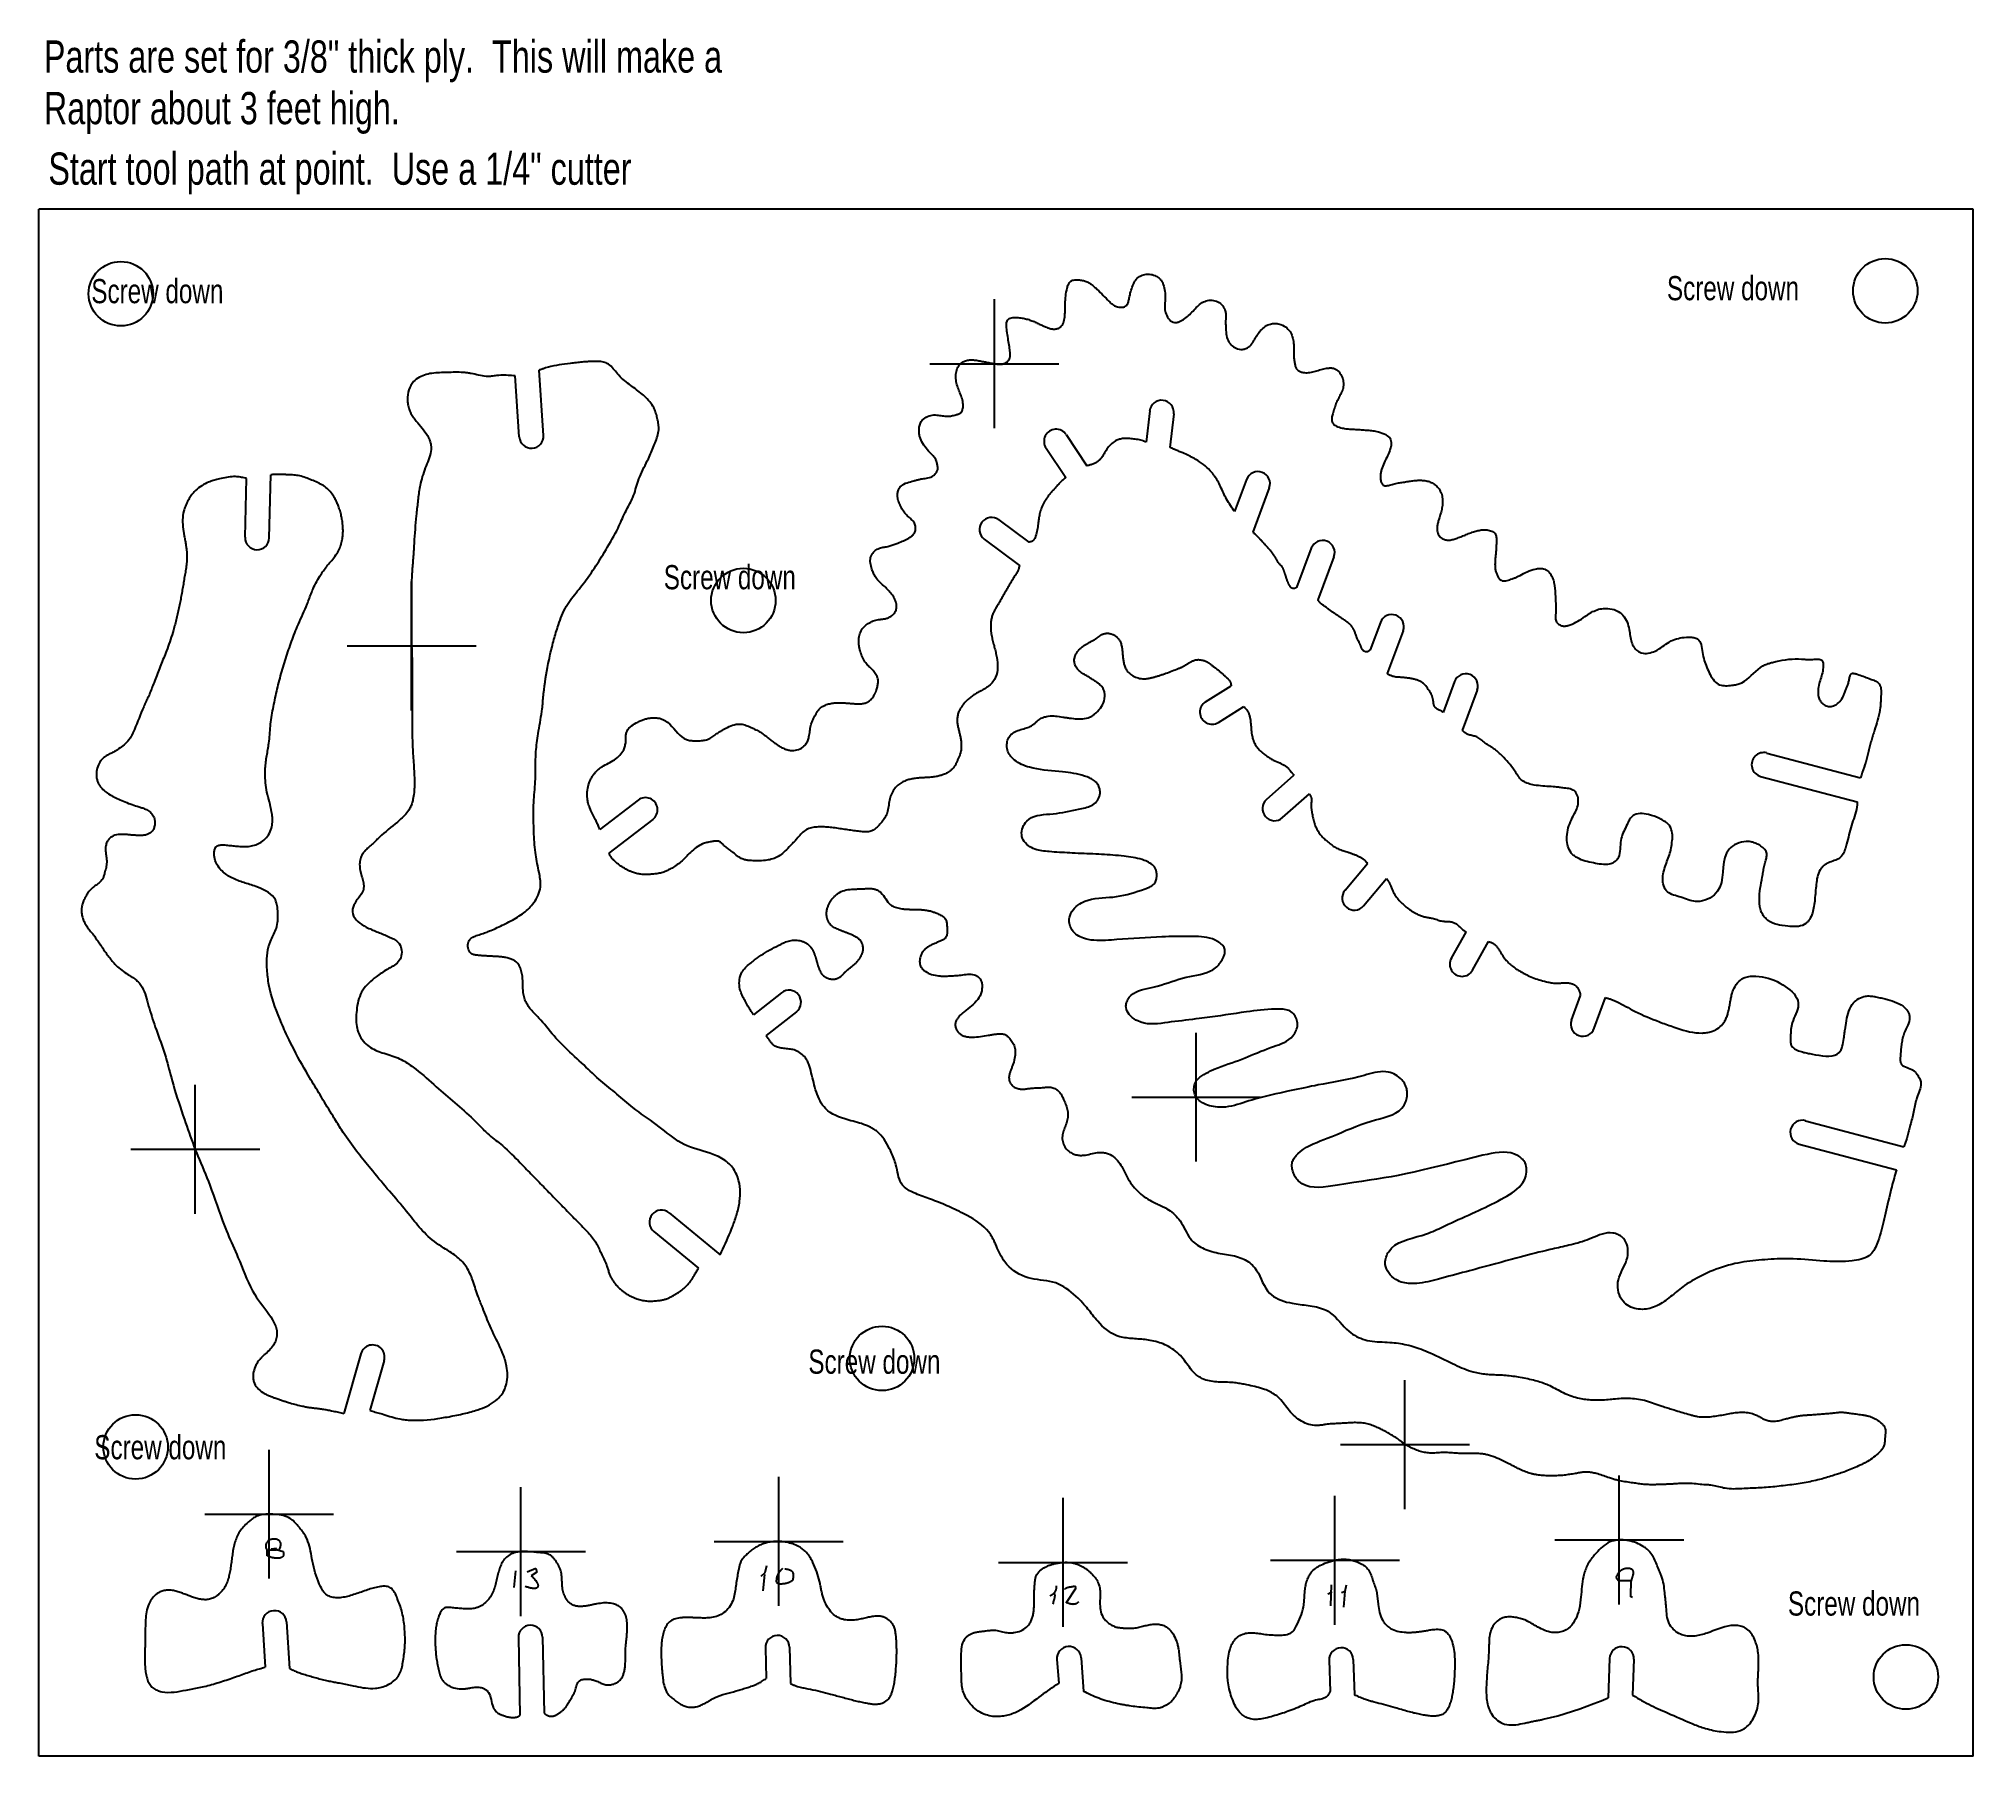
# Model space of a CAD drawing. Extents: x 0 to 30, y 0 to 26.6.
import ezdxf

# ---------------------------------------------------------------- set-up
doc = ezdxf.new("R2010")
doc.units = 0
doc.header["$MEASUREMENT"] = 0
doc.header["$PDMODE"] = 2
doc.layers.get('0').update_dxf_attribs({"linetype": 'CONTINUOUS'})
doc.layers.add('CK_LEVEL_1', color=7, linetype='CONTINUOUS')

msp = doc.modelspace()

# ---------------------------------------------------------------- texts
at = {"layer": 'CK_LEVEL_1', "color": 3, "linetype": 'CONTINUOUS', "width": 0.75}
for s, p in [('Parts are set for 3/8" thick ply.  This will make a', (0.08, 26.12)), ('Raptor about 3 feet high.', (0.08, 25.32)), ('Start tool path at point.  Use a 1/4" cutter', (0.15, 24.381))]:
    msp.add_text(s, height=0.5, dxfattribs=at).set_placement(p)
at = {"layer": 'CK_LEVEL_1', "color": 7, "linetype": 'CONTINUOUS', "width": 0.75}
for p in [(0.816, 22.543), (25.249, 22.589), (9.693, 18.105), (11.935, 5.935), (0.862, 4.608), (27.125, 2.183)]:
    msp.add_text('Screw down', height=0.375, dxfattribs=at).set_placement(p)

# ---------------------------------------------------------------- blocks, each defined once
blk = doc.blocks.new('CKCOLL75')
at = {"layer": 'CK_LEVEL_1', "color": 3, "linetype": 'CONTINUOUS'}
for p, q in [((7.576, 2.864), (7.711, 2.92)), ((7.727, 2.856), (7.639, 2.801)), ((7.711, 2.92), (7.727, 2.856))]:
    blk.add_line(p, q, dxfattribs=at)
blk.add_polyline3d([(7.639, 2.801, 0), (7.648, 2.793, 0), (7.656, 2.785, 0), (7.663, 2.778, 0), (7.67, 2.77, 0), (7.677, 2.762, 0), (7.684, 2.755, 0), (7.69, 2.748, 0), (7.696, 2.74, 0), (7.702, 2.733, 0), (7.707, 2.726, 0), (7.712, 2.719, 0), (7.716, 2.712, 0), (7.721, 2.706, 0), (7.725, 2.699, 0), (7.728, 2.693, 0), (7.731, 2.687, 0), (7.734, 2.681, 0), (7.736, 2.675, 0), (7.738, 2.67, 0), (7.74, 2.664, 0), (7.741, 2.659, 0), (7.742, 2.654, 0), (7.743, 2.649, 0), (7.743, 2.644, 0), (7.742, 2.64, 0), (7.742, 2.636, 0), (7.741, 2.632, 0), (7.739, 2.628, 0), (7.737, 2.625, 0), (7.735, 2.621, 0), (7.732, 2.618, 0), (7.729, 2.616, 0), (7.725, 2.613, 0), (7.721, 2.611, 0), (7.717, 2.609, 0), (7.712, 2.607, 0), (7.706, 2.606, 0), (7.701, 2.605, 0), (7.694, 2.604, 0), (7.688, 2.604, 0), (7.68, 2.604, 0), (7.673, 2.604, 0), (7.665, 2.605, 0), (7.656, 2.606, 0), (7.647, 2.607, 0), (7.638, 2.609, 0), (7.628, 2.61, 0), (7.617, 2.613, 0), (7.606, 2.615, 0), (7.595, 2.619, 0), (7.583, 2.622, 0), (7.571, 2.626, 0), (7.558, 2.63, 0), (7.545, 2.635, 0)], dxfattribs=at)
blk = doc.blocks.new('CKCOLL79')
at = {"layer": 'CK_LEVEL_1', "color": 3, "linetype": 'CONTINUOUS'}
for p, q in [((3.686, 3.199), (3.544, 3.191)), ((3.686, 3.207), (3.686, 3.199))]:
    blk.add_line(p, q, dxfattribs=at)
blk = doc.blocks.new('CKCOLL81')
at = {"layer": 'CK_LEVEL_1', "color": 3, "linetype": 'CONTINUOUS'}
for p, q in [((3.607, 3.215), (3.599, 3.199)), ((3.686, 3.223), (3.607, 3.215)), ((3.686, 3.207), (3.686, 3.223))]:
    blk.add_line(p, q, dxfattribs=at)
blk = doc.blocks.new('CKCOLL84')
at = {"layer": 'CK_LEVEL_1', "color": 3, "linetype": 'CONTINUOUS'}
for p, q in [((3.544, 3.112), (3.544, 3.191)), ((3.686, 3.207), (3.789, 3.175))]:
    blk.add_line(p, q, dxfattribs=at)
blk.add_polyline3d([(3.789, 3.175, 0), (3.792, 3.168, 0), (3.794, 3.16, 0), (3.796, 3.153, 0), (3.797, 3.147, 0), (3.798, 3.14, 0), (3.798, 3.134, 0), (3.798, 3.129, 0), (3.797, 3.123, 0), (3.795, 3.118, 0), (3.794, 3.113, 0), (3.792, 3.109, 0), (3.79, 3.105, 0), (3.787, 3.101, 0), (3.784, 3.097, 0), (3.78, 3.094, 0), (3.776, 3.091, 0), (3.772, 3.088, 0), (3.767, 3.085, 0), (3.763, 3.083, 0), (3.758, 3.081, 0), (3.753, 3.079, 0), (3.747, 3.077, 0), (3.742, 3.076, 0), (3.736, 3.075, 0), (3.729, 3.074, 0), (3.723, 3.073, 0), (3.717, 3.073, 0), (3.71, 3.072, 0), (3.704, 3.072, 0), (3.697, 3.072, 0), (3.69, 3.072, 0), (3.683, 3.073, 0), (3.676, 3.073, 0), (3.669, 3.074, 0), (3.662, 3.075, 0), (3.655, 3.076, 0), (3.648, 3.077, 0), (3.641, 3.078, 0), (3.634, 3.08, 0), (3.627, 3.081, 0), (3.62, 3.083, 0), (3.613, 3.085, 0), (3.606, 3.086, 0), (3.6, 3.088, 0), (3.593, 3.091, 0), (3.587, 3.093, 0), (3.581, 3.095, 0), (3.575, 3.097, 0), (3.569, 3.1, 0), (3.563, 3.102, 0), (3.558, 3.104, 0), (3.553, 3.107, 0), (3.548, 3.11, 0), (3.543, 3.112, 0)], dxfattribs=at)
blk = doc.blocks.new('CKCOLL88')
at = {"layer": 'CK_LEVEL_1', "color": 3, "linetype": 'CONTINUOUS'}
for p, q in [((11.262, 2.846), (11.199, 2.791)), ((11.286, 2.957), (11.262, 2.846))]:
    blk.add_line(p, q, dxfattribs=at)
blk = doc.blocks.new('CKCOLL90')
at = {"layer": 'CK_LEVEL_1', "color": 3, "linetype": 'CONTINUOUS'}
blk.add_line((11.476, 2.672), (11.444, 2.696), dxfattribs=at)
for points in [[(11.444, 2.696, 0), (11.444, 2.701, 0), (11.443, 2.707, 0), (11.443, 2.712, 0), (11.443, 2.718, 0), (11.443, 2.723, 0), (11.443, 2.728, 0), (11.443, 2.734, 0), (11.444, 2.739, 0), (11.444, 2.743, 0), (11.444, 2.748, 0), (11.445, 2.753, 0), (11.446, 2.758, 0), (11.446, 2.763, 0), (11.447, 2.767, 0), (11.448, 2.772, 0), (11.449, 2.776, 0), (11.45, 2.781, 0), (11.451, 2.785, 0), (11.452, 2.789, 0), (11.454, 2.793, 0), (11.455, 2.798, 0), (11.456, 2.802, 0), (11.458, 2.806, 0), (11.46, 2.81, 0), (11.461, 2.814, 0), (11.463, 2.818, 0), (11.465, 2.821, 0), (11.467, 2.825, 0), (11.469, 2.829, 0), (11.471, 2.833, 0), (11.473, 2.837, 0), (11.475, 2.84, 0), (11.477, 2.844, 0), (11.48, 2.847, 0), (11.482, 2.851, 0), (11.485, 2.855, 0), (11.487, 2.858, 0), (11.49, 2.862, 0), (11.492, 2.865, 0), (11.495, 2.869, 0), (11.498, 2.872, 0), (11.501, 2.876, 0), (11.504, 2.879, 0), (11.507, 2.883, 0), (11.51, 2.886, 0), (11.513, 2.89, 0), (11.516, 2.893, 0), (11.519, 2.897, 0), (11.522, 2.9, 0), (11.525, 2.903, 0), (11.529, 2.907, 0), (11.532, 2.91, 0), (11.536, 2.914, 0), (11.539, 2.917, 0)], [(11.69, 2.727, 0), (11.686, 2.725, 0), (11.682, 2.722, 0), (11.678, 2.72, 0), (11.674, 2.718, 0), (11.67, 2.715, 0), (11.667, 2.713, 0), (11.663, 2.711, 0), (11.659, 2.709, 0), (11.656, 2.707, 0), (11.652, 2.705, 0), (11.648, 2.703, 0), (11.645, 2.701, 0), (11.641, 2.7, 0), (11.638, 2.698, 0), (11.634, 2.696, 0), (11.631, 2.695, 0), (11.627, 2.693, 0), (11.624, 2.692, 0), (11.62, 2.691, 0), (11.617, 2.689, 0), (11.613, 2.688, 0), (11.609, 2.687, 0), (11.606, 2.686, 0), (11.602, 2.685, 0), (11.599, 2.684, 0), (11.595, 2.683, 0), (11.592, 2.682, 0), (11.588, 2.681, 0), (11.584, 2.68, 0), (11.581, 2.68, 0), (11.577, 2.679, 0), (11.573, 2.678, 0), (11.569, 2.678, 0), (11.565, 2.677, 0), (11.562, 2.676, 0), (11.558, 2.676, 0), (11.554, 2.675, 0), (11.55, 2.675, 0), (11.546, 2.675, 0), (11.541, 2.674, 0), (11.537, 2.674, 0), (11.533, 2.674, 0), (11.529, 2.673, 0), (11.524, 2.673, 0), (11.52, 2.673, 0), (11.515, 2.673, 0), (11.511, 2.673, 0), (11.506, 2.672, 0), (11.501, 2.672, 0), (11.496, 2.672, 0), (11.491, 2.672, 0), (11.486, 2.672, 0), (11.481, 2.672, 0), (11.476, 2.672, 0)], [(11.571, 2.91, 0), (11.578, 2.909, 0), (11.584, 2.908, 0), (11.591, 2.907, 0), (11.597, 2.906, 0), (11.603, 2.905, 0), (11.609, 2.903, 0), (11.615, 2.902, 0), (11.62, 2.901, 0), (11.626, 2.899, 0), (11.631, 2.898, 0), (11.636, 2.896, 0), (11.64, 2.895, 0), (11.645, 2.893, 0), (11.649, 2.891, 0), (11.654, 2.89, 0), (11.657, 2.888, 0), (11.661, 2.886, 0), (11.665, 2.883, 0), (11.668, 2.881, 0), (11.672, 2.879, 0), (11.675, 2.877, 0), (11.678, 2.874, 0), (11.68, 2.872, 0), (11.683, 2.869, 0), (11.685, 2.866, 0), (11.687, 2.863, 0), (11.689, 2.86, 0), (11.691, 2.857, 0), (11.693, 2.854, 0), (11.695, 2.85, 0), (11.696, 2.847, 0), (11.697, 2.843, 0), (11.699, 2.839, 0), (11.699, 2.836, 0), (11.7, 2.832, 0), (11.701, 2.827, 0), (11.701, 2.823, 0), (11.702, 2.819, 0), (11.702, 2.814, 0), (11.702, 2.81, 0), (11.702, 2.805, 0), (11.702, 2.8, 0), (11.702, 2.795, 0), (11.701, 2.789, 0), (11.7, 2.784, 0), (11.7, 2.778, 0), (11.699, 2.772, 0), (11.698, 2.767, 0), (11.697, 2.76, 0), (11.696, 2.754, 0), (11.694, 2.748, 0), (11.693, 2.741, 0), (11.691, 2.734, 0), (11.689, 2.728, 0)]]:
    blk.add_polyline3d(points, dxfattribs=at)
blk = doc.blocks.new('CKCOLL94')
at = {"layer": 'CK_LEVEL_1', "color": 3, "linetype": 'CONTINUOUS'}
for p, q in [((15.936, 2.384), (16.088, 2.616)), ((16.088, 2.616), (16.065, 2.638))]:
    blk.add_line(p, q, dxfattribs=at)
for points in [[(16.065, 2.638, 0), (16.062, 2.637, 0), (16.058, 2.636, 0), (16.055, 2.635, 0), (16.052, 2.634, 0), (16.049, 2.633, 0), (16.046, 2.632, 0), (16.042, 2.632, 0), (16.039, 2.631, 0), (16.036, 2.63, 0), (16.033, 2.63, 0), (16.03, 2.629, 0), (16.027, 2.628, 0), (16.023, 2.628, 0), (16.02, 2.627, 0), (16.017, 2.627, 0), (16.014, 2.626, 0), (16.011, 2.626, 0), (16.008, 2.626, 0), (16.005, 2.625, 0), (16.002, 2.625, 0), (15.999, 2.624, 0), (15.996, 2.624, 0), (15.993, 2.623, 0), (15.99, 2.623, 0), (15.987, 2.623, 0), (15.984, 2.622, 0), (15.981, 2.622, 0), (15.978, 2.621, 0), (15.975, 2.621, 0), (15.972, 2.62, 0), (15.969, 2.62, 0), (15.966, 2.619, 0), (15.964, 2.618, 0), (15.961, 2.618, 0), (15.958, 2.617, 0), (15.955, 2.616, 0), (15.952, 2.615, 0), (15.95, 2.615, 0), (15.947, 2.614, 0), (15.944, 2.613, 0), (15.942, 2.612, 0), (15.939, 2.611, 0), (15.936, 2.609, 0), (15.934, 2.608, 0), (15.931, 2.607, 0), (15.929, 2.605, 0), (15.926, 2.604, 0), (15.924, 2.602, 0), (15.921, 2.601, 0), (15.919, 2.599, 0), (15.916, 2.597, 0), (15.914, 2.595, 0), (15.912, 2.593, 0), (15.909, 2.591, 0)], [(16.125, 2.394, 0), (16.121, 2.39, 0), (16.118, 2.388, 0), (16.115, 2.385, 0), (16.111, 2.382, 0), (16.108, 2.38, 0), (16.105, 2.377, 0), (16.102, 2.375, 0), (16.098, 2.373, 0), (16.095, 2.371, 0), (16.092, 2.37, 0), (16.089, 2.368, 0), (16.085, 2.366, 0), (16.082, 2.365, 0), (16.079, 2.364, 0), (16.076, 2.363, 0), (16.072, 2.362, 0), (16.069, 2.361, 0), (16.066, 2.36, 0), (16.063, 2.359, 0), (16.059, 2.359, 0), (16.056, 2.358, 0), (16.053, 2.358, 0), (16.05, 2.358, 0), (16.046, 2.358, 0), (16.043, 2.357, 0), (16.04, 2.358, 0), (16.036, 2.358, 0), (16.033, 2.358, 0), (16.03, 2.358, 0), (16.026, 2.358, 0), (16.023, 2.359, 0), (16.019, 2.359, 0), (16.016, 2.36, 0), (16.013, 2.361, 0), (16.009, 2.361, 0), (16.006, 2.362, 0), (16.002, 2.363, 0), (15.998, 2.364, 0), (15.995, 2.365, 0), (15.991, 2.366, 0), (15.987, 2.367, 0), (15.984, 2.368, 0), (15.98, 2.369, 0), (15.976, 2.37, 0), (15.972, 2.371, 0), (15.968, 2.373, 0), (15.965, 2.374, 0), (15.961, 2.375, 0), (15.957, 2.377, 0), (15.953, 2.378, 0), (15.949, 2.379, 0), (15.944, 2.381, 0), (15.94, 2.382, 0), (15.936, 2.384, 0)]]:
    blk.add_polyline3d(points, dxfattribs=at)
blk = doc.blocks.new('CKCOLL99')
at = {"layer": 'CK_LEVEL_1', "color": 3, "linetype": 'CONTINUOUS'}
for p, q in [((20.203, 2.54), (20.257, 2.561)), ((20.257, 2.561), (20.28, 2.658))]:
    blk.add_line(p, q, dxfattribs=at)
blk = doc.blocks.new('CKCOLL101')
at = {"layer": 'CK_LEVEL_1', "color": 3, "linetype": 'CONTINUOUS'}
for p, q in [((24.461, 2.775), (24.5, 2.728)), ((24.5, 2.728), (24.698, 2.728)), ((24.714, 2.466), (24.69, 2.474))]:
    blk.add_line(p, q, dxfattribs=at)
for points in [[(24.73, 2.862, 0), (24.729, 2.867, 0), (24.728, 2.871, 0), (24.727, 2.875, 0), (24.725, 2.879, 0), (24.723, 2.882, 0), (24.72, 2.886, 0), (24.717, 2.889, 0), (24.714, 2.892, 0), (24.711, 2.895, 0), (24.707, 2.898, 0), (24.703, 2.901, 0), (24.699, 2.903, 0), (24.694, 2.905, 0), (24.69, 2.908, 0), (24.685, 2.909, 0), (24.68, 2.911, 0), (24.674, 2.912, 0), (24.669, 2.914, 0), (24.663, 2.915, 0), (24.657, 2.915, 0), (24.651, 2.916, 0), (24.645, 2.916, 0), (24.639, 2.916, 0), (24.632, 2.916, 0), (24.626, 2.915, 0), (24.619, 2.915, 0), (24.613, 2.914, 0), (24.606, 2.912, 0), (24.6, 2.911, 0), (24.593, 2.909, 0), (24.586, 2.907, 0), (24.58, 2.905, 0), (24.573, 2.902, 0), (24.566, 2.899, 0), (24.56, 2.896, 0), (24.553, 2.893, 0), (24.547, 2.889, 0), (24.54, 2.885, 0), (24.534, 2.881, 0), (24.528, 2.876, 0), (24.522, 2.871, 0), (24.516, 2.866, 0), (24.51, 2.86, 0), (24.505, 2.854, 0), (24.499, 2.848, 0), (24.494, 2.841, 0), (24.489, 2.834, 0), (24.484, 2.827, 0), (24.48, 2.819, 0), (24.475, 2.811, 0), (24.471, 2.803, 0), (24.467, 2.794, 0), (24.464, 2.785, 0), (24.46, 2.775, 0)], [(24.69, 2.474, 0), (24.69, 2.479, 0), (24.69, 2.483, 0), (24.69, 2.488, 0), (24.69, 2.492, 0), (24.69, 2.497, 0), (24.69, 2.501, 0), (24.69, 2.506, 0), (24.69, 2.51, 0), (24.69, 2.515, 0), (24.69, 2.52, 0), (24.69, 2.524, 0), (24.69, 2.529, 0), (24.69, 2.534, 0), (24.69, 2.538, 0), (24.69, 2.543, 0), (24.691, 2.548, 0), (24.691, 2.553, 0), (24.691, 2.557, 0), (24.691, 2.562, 0), (24.691, 2.567, 0), (24.691, 2.572, 0), (24.691, 2.576, 0), (24.691, 2.581, 0), (24.691, 2.586, 0), (24.691, 2.591, 0), (24.691, 2.595, 0), (24.691, 2.6, 0), (24.691, 2.605, 0), (24.692, 2.609, 0), (24.692, 2.614, 0), (24.692, 2.619, 0), (24.692, 2.623, 0), (24.692, 2.628, 0), (24.692, 2.633, 0), (24.692, 2.637, 0), (24.693, 2.642, 0), (24.693, 2.647, 0), (24.693, 2.651, 0), (24.693, 2.656, 0), (24.694, 2.66, 0), (24.694, 2.665, 0), (24.694, 2.669, 0), (24.694, 2.674, 0), (24.695, 2.678, 0), (24.695, 2.682, 0), (24.695, 2.687, 0), (24.696, 2.691, 0), (24.696, 2.695, 0), (24.696, 2.699, 0), (24.697, 2.704, 0), (24.697, 2.708, 0), (24.697, 2.712, 0), (24.698, 2.716, 0), (24.698, 2.72, 0)], [(24.698, 2.72, 0), (24.699, 2.722, 0), (24.699, 2.724, 0), (24.7, 2.727, 0), (24.7, 2.729, 0), (24.701, 2.731, 0), (24.702, 2.734, 0), (24.702, 2.737, 0), (24.703, 2.739, 0), (24.704, 2.742, 0), (24.705, 2.745, 0), (24.705, 2.747, 0), (24.706, 2.75, 0), (24.707, 2.753, 0), (24.708, 2.756, 0), (24.709, 2.759, 0), (24.71, 2.761, 0), (24.711, 2.764, 0), (24.712, 2.767, 0), (24.713, 2.77, 0), (24.714, 2.773, 0), (24.715, 2.776, 0), (24.715, 2.779, 0), (24.716, 2.782, 0), (24.717, 2.785, 0), (24.718, 2.788, 0), (24.719, 2.791, 0), (24.72, 2.794, 0), (24.721, 2.797, 0), (24.722, 2.8, 0), (24.723, 2.803, 0), (24.723, 2.806, 0), (24.724, 2.809, 0), (24.725, 2.812, 0), (24.726, 2.814, 0), (24.726, 2.817, 0), (24.727, 2.82, 0), (24.728, 2.823, 0), (24.728, 2.826, 0), (24.729, 2.828, 0), (24.729, 2.831, 0), (24.73, 2.833, 0), (24.73, 2.836, 0), (24.73, 2.839, 0), (24.731, 2.841, 0), (24.731, 2.843, 0), (24.731, 2.846, 0), (24.731, 2.848, 0), (24.731, 2.85, 0), (24.731, 2.852, 0), (24.731, 2.855, 0), (24.731, 2.857, 0), (24.731, 2.859, 0), (24.73, 2.86, 0), (24.73, 2.862, 0)]]:
    blk.add_polyline3d(points, dxfattribs=at)
blk = doc.blocks.new('CKCOLL108')
at = {"layer": 'CK_LEVEL_1', "color": 3, "linetype": 'CONTINUOUS'}
for p, q in [((19.99, 2.522), (20.021, 2.532)), ((20.021, 2.532), (20.058, 2.559))]:
    blk.add_line(p, q, dxfattribs=at)

# ---------------------------------------------------------------- linework, layer by layer
at = {"layer": 'CK_LEVEL_1', "color": 3, "linetype": 'CONTINUOUS'}
for p, q in [((0, 0), (0, 24)), ((30, 24), (0, 24)), ((30, 0), (30, 24)), ((17.228, 20.871), (17.172, 20.389)), ((17.601, 20.828), (17.541, 20.307)), ((15.933, 20.504), (16.256, 20.019)), ((15.621, 20.296), (15.927, 19.837)), ((18.732, 19.808), (18.545, 19.31)), ((19.083, 19.677), (18.828, 18.993)), ((14.887, 19.183), (15.352, 18.837)), ((14.663, 18.882), (15.21, 18.475)), ((19.734, 18.741), (19.506, 18.132)), ((20.085, 18.61), (19.836, 17.943)), ((20.805, 17.591), (20.647, 17.167)), ((21.157, 17.46), (20.909, 16.796)), ((18.095, 16.358), (18.493, 16.606)), ((21.954, 16.672), (21.777, 16.196)), ((22.306, 16.54), (22.072, 15.915)), ((18.293, 16.04), (18.687, 16.284)), ((26.798, 15.565), (28.25, 15.182)), ((19.04, 14.844), (19.466, 15.222)), ((26.702, 15.202), (28.201, 14.807)), ((9.295, 14.834), (8.702, 14.378)), ((19.289, 14.563), (19.704, 14.932)), ((9.524, 14.536), (8.842, 14.013)), ((20.257, 13.436), (20.606, 13.849)), ((20.544, 13.194), (20.9, 13.616)), ((21.906, 12.38), (22.136, 12.787)), ((22.233, 12.196), (22.483, 12.639)), ((23.77, 11.422), (23.908, 11.803)), ((24.122, 11.294), (24.296, 11.771)), ((27.397, 9.86), (28.925, 9.455)), ((27.3, 9.498), (28.808, 9.098)), ((7.394, 2.88), (7.37, 2.619)), ((11.254, 2.822), (11.23, 2.569)), ((20.038, 2.335), (20.049, 2.662)), ((20.239, 2.313), (20.257, 2.561)), ((3.468, 2.06), (3.513, 1.385)), ((3.842, 2.085), (3.891, 1.363)), ((7.438, 1.841), (7.463, 0.633)), ((7.813, 1.849), (7.837, 0.67)), ((11.268, 1.681), (11.282, 1.209)), ((11.644, 1.692), (11.659, 1.129)), ((15.79, 1.502), (15.817, 1.133)), ((16.164, 1.529), (16.202, 1.007)), ((20.385, 1.503), (20.404, 0.955)), ((24.36, 1.52), (24.339, 0.905)), ((24.735, 1.507), (24.716, 0.95)), ((20.01, 1.491), (20.026, 1.008)), ((30, 0), (0, 0))]:
    msp.add_line(p, q, dxfattribs=at)
at = {"layer": 'CK_LEVEL_1', "color": 5, "linetype": 'CONTINUOUS'}
for p, q in [((7.453, 20.468), (7.39, 21.414)), ((7.827, 20.492), (7.761, 21.503)), ((9.776, 8.43), (10.568, 7.78)), ((9.538, 8.14), (10.23, 7.572))]:
    msp.add_line(p, q, dxfattribs=at)
at = {"layer": 'CK_LEVEL_1', "color": 1, "linetype": 'CONTINUOUS'}
for p, q in [((3.2, 18.912), (3.224, 19.823)), ((3.575, 18.902), (3.601, 19.881)), ((11.517, 11.845), (11.086, 11.504)), ((11.75, 11.55), (11.282, 11.18)), ((4.996, 6.246), (4.733, 5.321)), ((5.357, 6.143), (5.135, 5.364))]:
    msp.add_line(p, q, dxfattribs=at)
at = {"layer": 'CK_LEVEL_1', "color": 3, "linetype": 'CONTINUOUS'}
for points in [[(14.82, 21.604), (14.835, 21.602), (14.849, 21.6), (14.864, 21.598), (14.879, 21.597), (14.894, 21.596), (14.908, 21.596), (14.923, 21.597), (14.938, 21.599), (14.952, 21.602), (14.965, 21.606), (14.977, 21.61), (14.988, 21.615), (15, 21.621), (15.01, 21.628), (15.021, 21.635), (15.03, 21.643), (15.038, 21.652), (15.045, 21.662), (15.054, 21.678), (15.061, 21.696), (15.064, 21.715), (15.066, 21.735), (15.066, 21.755), (15.065, 21.776), (15.062, 21.797), (15.059, 21.818), (15.056, 21.838), (15.052, 21.866), (15.048, 21.893), (15.044, 21.919), (15.04, 21.945), (15.036, 21.971), (15.032, 21.998), (15.028, 22.025), (15.023, 22.053), (15.019, 22.083), (15.015, 22.109), (15.012, 22.137), (15.009, 22.164), (15.007, 22.191), (15.008, 22.217), (15.01, 22.241), (15.016, 22.263), (15.025, 22.281), (15.037, 22.297), (15.051, 22.306), (15.066, 22.313), (15.084, 22.318), (15.104, 22.322), (15.124, 22.323), (15.146, 22.323), (15.168, 22.322), (15.19, 22.32), (15.211, 22.318), (15.231, 22.315), (15.25, 22.312), (15.268, 22.309), (15.286, 22.305), (15.303, 22.302), (15.32, 22.297), (15.337, 22.293), (15.354, 22.288), (15.371, 22.282), (15.387, 22.276), (15.403, 22.27), (15.419, 22.264), (15.435, 22.257), (15.451, 22.25), (15.467, 22.243), (15.483, 22.235), (15.499, 22.228), (15.515, 22.22), (15.529, 22.214), (15.543, 22.207), (15.558, 22.2), (15.572, 22.194), (15.586, 22.187), (15.6, 22.181), (15.615, 22.175), (15.629, 22.169), (15.644, 22.163), (15.656, 22.159), (15.669, 22.155), (15.681, 22.151), (15.694, 22.147), (15.707, 22.145), (15.72, 22.143), (15.732, 22.141), (15.745, 22.141), (15.758, 22.141), (15.771, 22.143), (15.783, 22.145), (15.795, 22.149), (15.807, 22.153), (15.818, 22.158), (15.829, 22.164), (15.839, 22.17), (15.849, 22.178), (15.858, 22.186), (15.872, 22.202), (15.883, 22.22), (15.892, 22.24), (15.899, 22.261), (15.904, 22.284), (15.908, 22.307), (15.911, 22.33), (15.913, 22.353), (15.914, 22.377), (15.915, 22.392), (15.915, 22.407), (15.916, 22.422), (15.916, 22.437), (15.916, 22.451), (15.917, 22.466), (15.917, 22.48), (15.917, 22.494), (15.918, 22.509), (15.919, 22.538), (15.92, 22.567), (15.921, 22.596), (15.923, 22.626), (15.926, 22.655), (15.93, 22.685), (15.935, 22.715), (15.941, 22.745), (15.948, 22.776), (15.952, 22.789), (15.956, 22.803), (15.961, 22.817), (15.966, 22.83), (15.972, 22.842), (15.979, 22.854), (15.986, 22.864), (15.994, 22.874), (16.004, 22.883), (16.017, 22.891), (16.032, 22.898), (16.048, 22.903), (16.065, 22.906), (16.083, 22.908), (16.101, 22.908), (16.12, 22.907), (16.138, 22.905), (16.156, 22.903), (16.172, 22.9), (16.187, 22.897), (16.201, 22.893), (16.216, 22.889), (16.23, 22.885), (16.243, 22.88), (16.257, 22.874), (16.27, 22.868), (16.283, 22.861), (16.296, 22.854), (16.308, 22.846), (16.321, 22.837), (16.333, 22.828), (16.345, 22.819), (16.357, 22.809), (16.369, 22.799), (16.38, 22.789), (16.392, 22.779), (16.416, 22.757), (16.439, 22.734), (16.462, 22.711), (16.485, 22.688), (16.507, 22.665), (16.53, 22.642), (16.552, 22.619), (16.575, 22.596), (16.597, 22.573), (16.609, 22.562), (16.62, 22.551), (16.632, 22.541), (16.644, 22.531), (16.656, 22.521), (16.669, 22.512), (16.683, 22.504), (16.698, 22.497), (16.713, 22.491), (16.73, 22.486), (16.749, 22.482), (16.767, 22.48), (16.785, 22.479), (16.803, 22.48), (16.821, 22.483), (16.837, 22.488), (16.852, 22.496), (16.864, 22.505), (16.873, 22.514), (16.881, 22.525), (16.888, 22.537), (16.893, 22.55), (16.898, 22.563), (16.902, 22.578), (16.905, 22.592), (16.908, 22.607), (16.911, 22.622), (16.917, 22.648), (16.923, 22.674), (16.928, 22.698), (16.935, 22.723), (16.942, 22.747), (16.949, 22.77), (16.957, 22.794), (16.967, 22.817), (16.977, 22.84), (16.982, 22.851), (16.987, 22.862), (16.993, 22.873), (16.999, 22.883), (17.006, 22.894), (17.013, 22.903), (17.02, 22.913), (17.028, 22.922), (17.036, 22.931), (17.053, 22.945), (17.071, 22.957), (17.09, 22.968), (17.11, 22.976), (17.132, 22.983), (17.154, 22.988), (17.176, 22.991), (17.199, 22.992), (17.222, 22.991), (17.244, 22.989), (17.265, 22.986), (17.286, 22.98), (17.306, 22.973), (17.325, 22.965), (17.344, 22.955), (17.361, 22.943), (17.377, 22.93), (17.391, 22.916), (17.398, 22.908), (17.404, 22.899), (17.41, 22.89), (17.416, 22.881), (17.421, 22.872), (17.426, 22.862), (17.43, 22.853), (17.434, 22.843), (17.438, 22.833), (17.447, 22.807), (17.454, 22.781), (17.46, 22.755), (17.464, 22.728), (17.467, 22.701), (17.469, 22.675), (17.469, 22.648), (17.469, 22.621), (17.468, 22.594), (17.467, 22.572), (17.465, 22.55), (17.463, 22.529), (17.462, 22.507), (17.462, 22.486), (17.463, 22.464), (17.464, 22.442), (17.468, 22.42), (17.473, 22.398), (17.482, 22.374), (17.492, 22.351), (17.505, 22.328), (17.519, 22.307), (17.535, 22.288), (17.553, 22.272), (17.573, 22.259), (17.593, 22.249), (17.615, 22.245), (17.625, 22.244), (17.636, 22.244), (17.647, 22.246), (17.657, 22.248), (17.668, 22.251), (17.679, 22.254), (17.69, 22.258), (17.7, 22.262), (17.71, 22.267), (17.733, 22.279), (17.754, 22.291), (17.775, 22.305), (17.794, 22.32), (17.813, 22.335), (17.831, 22.352), (17.849, 22.369), (17.866, 22.386), (17.883, 22.404), (17.9, 22.422), (17.916, 22.44), (17.933, 22.458), (17.949, 22.476), (17.967, 22.493), (17.984, 22.509), (18.003, 22.525), (18.022, 22.539), (18.043, 22.552), (18.063, 22.562), (18.083, 22.571), (18.105, 22.578), (18.127, 22.584), (18.149, 22.588), (18.171, 22.59), (18.194, 22.589), (18.217, 22.587), (18.239, 22.582), (18.262, 22.574), (18.284, 22.564), (18.305, 22.552), (18.325, 22.537), (18.344, 22.521), (18.36, 22.503), (18.374, 22.483), (18.386, 22.462), (18.395, 22.44), (18.4, 22.426), (18.403, 22.411), (18.405, 22.397), (18.407, 22.381), (18.407, 22.366), (18.408, 22.351), (18.408, 22.336), (18.407, 22.32), (18.407, 22.305), (18.407, 22.288), (18.406, 22.271), (18.406, 22.254), (18.406, 22.237), (18.406, 22.22), (18.407, 22.203), (18.407, 22.186), (18.408, 22.169), (18.408, 22.151), (18.41, 22.123), (18.412, 22.096), (18.416, 22.068), (18.421, 22.04), (18.427, 22.013), (18.435, 21.987), (18.446, 21.962), (18.458, 21.938), (18.474, 21.916), (18.49, 21.898), (18.507, 21.882), (18.527, 21.867), (18.547, 21.855), (18.569, 21.844), (18.592, 21.836), (18.615, 21.83), (18.639, 21.827), (18.663, 21.827), (18.677, 21.828), (18.692, 21.831), (18.706, 21.835), (18.72, 21.84), (18.733, 21.846), (18.746, 21.852), (18.759, 21.86), (18.77, 21.869), (18.781, 21.878), (18.791, 21.887), (18.8, 21.897), (18.808, 21.907), (18.816, 21.918), (18.824, 21.929), (18.831, 21.941), (18.838, 21.952), (18.845, 21.964), (18.852, 21.976), (18.859, 21.987), (18.866, 21.999), (18.873, 22.011), (18.88, 22.023), (18.887, 22.034), (18.895, 22.046), (18.903, 22.057), (18.91, 22.069), (18.919, 22.08), (18.933, 22.099), (18.949, 22.118), (18.965, 22.135), (18.983, 22.152), (19.001, 22.168), (19.02, 22.182), (19.04, 22.195), (19.061, 22.206), (19.083, 22.215), (19.1, 22.22), (19.117, 22.224), (19.134, 22.227), (19.152, 22.229), (19.17, 22.229), (19.187, 22.228), (19.205, 22.227), (19.223, 22.224), (19.24, 22.219), (19.264, 22.211), (19.288, 22.201), (19.311, 22.189), (19.332, 22.175), (19.353, 22.159), (19.371, 22.141), (19.388, 22.123), (19.404, 22.102), (19.417, 22.081), (19.426, 22.064), (19.433, 22.047), (19.44, 22.029), (19.445, 22.011), (19.45, 21.993), (19.453, 21.974), (19.456, 21.956), (19.458, 21.937), (19.46, 21.918), (19.461, 21.902), (19.462, 21.885), (19.462, 21.869), (19.462, 21.853), (19.462, 21.836), (19.462, 21.82), (19.462, 21.804), (19.462, 21.788), (19.462, 21.772), (19.462, 21.755), (19.463, 21.739), (19.464, 21.722), (19.465, 21.706), (19.466, 21.689), (19.468, 21.673), (19.47, 21.656), (19.472, 21.639), (19.475, 21.622), (19.477, 21.608), (19.48, 21.595), (19.483, 21.581), (19.486, 21.568), (19.491, 21.556), (19.496, 21.544), (19.501, 21.532), (19.508, 21.522), (19.516, 21.512), (19.524, 21.505), (19.533, 21.498), (19.542, 21.492), (19.552, 21.487), (19.562, 21.482), (19.573, 21.478), (19.583, 21.475), (19.595, 21.472), (19.606, 21.47), (19.628, 21.467), (19.649, 21.465), (19.671, 21.465), (19.693, 21.467), (19.714, 21.47), (19.736, 21.473), (19.757, 21.478), (19.778, 21.483), (19.799, 21.488), (19.82, 21.495), (19.842, 21.501), (19.863, 21.507), (19.885, 21.514), (19.906, 21.519), (19.928, 21.525), (19.95, 21.53), (19.972, 21.533), (19.995, 21.536), (20.005, 21.537), (20.015, 21.538), (20.026, 21.538), (20.036, 21.538), (20.047, 21.538), (20.057, 21.537), (20.067, 21.535), (20.077, 21.533), (20.087, 21.531), (20.108, 21.522), (20.128, 21.51), (20.147, 21.496), (20.164, 21.479), (20.179, 21.46), (20.193, 21.439), (20.205, 21.417), (20.215, 21.394), (20.223, 21.371), (20.228, 21.35), (20.231, 21.329), (20.233, 21.308), (20.234, 21.286), (20.233, 21.265), (20.23, 21.245), (20.226, 21.224), (20.221, 21.204), (20.214, 21.184), (20.207, 21.165), (20.198, 21.146), (20.189, 21.127), (20.179, 21.109), (20.169, 21.091), (20.159, 21.073), (20.149, 21.055), (20.14, 21.036), (20.131, 21.018), (20.123, 21), (20.116, 20.982), (20.109, 20.963), (20.103, 20.945), (20.097, 20.926), (20.091, 20.906), (20.086, 20.886), (20.08, 20.866), (20.074, 20.846), (20.069, 20.829), (20.064, 20.812), (20.059, 20.795), (20.055, 20.778), (20.052, 20.762), (20.051, 20.746), (20.051, 20.73), (20.052, 20.715), (20.056, 20.701), (20.065, 20.685), (20.076, 20.671), (20.091, 20.657), (20.108, 20.646), (20.127, 20.635), (20.147, 20.626), (20.169, 20.618), (20.19, 20.611), (20.212, 20.606), (20.232, 20.602), (20.251, 20.599), (20.27, 20.596), (20.288, 20.594), (20.307, 20.592), (20.325, 20.591), (20.344, 20.59), (20.362, 20.589), (20.38, 20.588), (20.401, 20.587), (20.422, 20.586), (20.443, 20.585), (20.464, 20.583), (20.485, 20.582), (20.506, 20.58), (20.527, 20.579), (20.548, 20.577), (20.569, 20.575), (20.589, 20.574), (20.608, 20.572), (20.628, 20.571), (20.648, 20.569), (20.667, 20.567), (20.687, 20.564), (20.707, 20.561), (20.728, 20.558), (20.749, 20.554), (20.778, 20.547), (20.807, 20.538), (20.835, 20.528), (20.863, 20.517), (20.889, 20.504), (20.912, 20.488), (20.933, 20.471), (20.95, 20.452), (20.962, 20.431), (20.97, 20.41), (20.973, 20.386), (20.973, 20.362), (20.971, 20.337), (20.966, 20.311), (20.959, 20.284), (20.95, 20.258), (20.94, 20.232), (20.929, 20.206), (20.916, 20.177), (20.903, 20.149), (20.89, 20.122), (20.877, 20.095), (20.864, 20.068), (20.852, 20.042), (20.841, 20.016), (20.831, 19.989), (20.822, 19.963), (20.819, 19.95), (20.816, 19.937), (20.813, 19.924), (20.81, 19.911), (20.808, 19.898), (20.807, 19.884), (20.806, 19.87), (20.806, 19.855), (20.806, 19.84), (20.807, 19.825), (20.809, 19.809), (20.812, 19.794), (20.815, 19.778), (20.82, 19.764), (20.826, 19.751), (20.832, 19.739), (20.84, 19.73), (20.849, 19.722), (20.862, 19.715), (20.877, 19.712), (20.893, 19.711), (20.911, 19.713), (20.929, 19.717), (20.948, 19.721), (20.967, 19.727), (20.986, 19.732), (21.005, 19.738), (21.025, 19.743), (21.045, 19.748), (21.065, 19.752), (21.084, 19.755), (21.103, 19.758), (21.121, 19.761), (21.14, 19.764), (21.158, 19.767), (21.177, 19.769), (21.195, 19.772), (21.214, 19.775), (21.234, 19.778), (21.253, 19.781), (21.272, 19.784), (21.292, 19.787), (21.311, 19.789), (21.331, 19.792), (21.351, 19.793), (21.369, 19.795), (21.387, 19.796), (21.405, 19.796), (21.423, 19.796), (21.442, 19.796), (21.46, 19.795), (21.478, 19.793), (21.496, 19.791), (21.513, 19.788), (21.53, 19.784), (21.546, 19.78), (21.562, 19.775), (21.578, 19.769), (21.593, 19.762), (21.609, 19.755), (21.623, 19.747), (21.638, 19.738), (21.651, 19.729), (21.666, 19.717), (21.68, 19.704), (21.693, 19.69), (21.705, 19.676), (21.716, 19.661), (21.726, 19.645), (21.735, 19.628), (21.744, 19.611), (21.751, 19.594), (21.757, 19.574), (21.762, 19.553), (21.766, 19.532), (21.769, 19.511), (21.771, 19.49), (21.771, 19.469), (21.771, 19.447), (21.769, 19.426), (21.767, 19.405), (21.764, 19.383), (21.76, 19.362), (21.756, 19.341), (21.751, 19.32), (21.746, 19.299), (21.74, 19.278), (21.734, 19.258), (21.727, 19.237), (21.721, 19.217), (21.716, 19.203), (21.712, 19.189), (21.708, 19.175), (21.704, 19.161), (21.7, 19.147), (21.696, 19.132), (21.693, 19.118), (21.69, 19.103), (21.688, 19.088), (21.687, 19.069), (21.686, 19.051), (21.687, 19.032), (21.688, 19.014), (21.692, 18.996), (21.696, 18.978), (21.703, 18.961), (21.711, 18.945), (21.721, 18.931), (21.73, 18.92), (21.739, 18.911), (21.75, 18.902), (21.762, 18.894), (21.774, 18.887), (21.787, 18.881), (21.8, 18.876), (21.813, 18.873), (21.827, 18.87), (21.842, 18.868), (21.857, 18.867), (21.873, 18.868), (21.888, 18.869), (21.903, 18.872), (21.919, 18.875), (21.934, 18.879), (21.949, 18.883), (21.964, 18.888), (21.981, 18.894), (21.999, 18.9), (22.017, 18.906), (22.034, 18.913), (22.051, 18.919), (22.069, 18.926), (22.086, 18.933), (22.103, 18.94), (22.12, 18.947), (22.138, 18.954), (22.156, 18.961), (22.174, 18.968), (22.192, 18.975), (22.211, 18.982), (22.229, 18.989), (22.247, 18.995), (22.265, 19.001), (22.284, 19.006), (22.301, 19.011), (22.318, 19.015), (22.335, 19.019), (22.352, 19.022), (22.37, 19.025), (22.387, 19.026), (22.405, 19.027), (22.424, 19.027), (22.443, 19.027), (22.461, 19.025), (22.479, 19.022), (22.498, 19.018), (22.515, 19.013), (22.532, 19.007), (22.548, 18.999), (22.562, 18.99), (22.574, 18.98), (22.584, 18.968), (22.591, 18.956), (22.596, 18.943), (22.6, 18.929), (22.603, 18.915), (22.604, 18.9), (22.605, 18.884), (22.605, 18.869), (22.605, 18.853), (22.605, 18.837), (22.604, 18.822), (22.604, 18.807), (22.603, 18.792), (22.603, 18.777), (22.603, 18.763), (22.602, 18.748), (22.601, 18.734), (22.6, 18.72), (22.599, 18.705), (22.598, 18.691), (22.597, 18.677), (22.596, 18.662), (22.594, 18.648), (22.593, 18.634), (22.591, 18.619), (22.59, 18.605), (22.588, 18.59), (22.587, 18.575), (22.586, 18.562), (22.584, 18.548), (22.584, 18.534), (22.583, 18.521), (22.583, 18.507), (22.582, 18.493), (22.583, 18.48), (22.583, 18.466), (22.584, 18.453), (22.585, 18.44), (22.587, 18.428), (22.588, 18.415), (22.591, 18.403), (22.593, 18.391), (22.597, 18.378), (22.6, 18.366), (22.604, 18.353), (22.609, 18.341), (22.614, 18.328), (22.62, 18.315), (22.627, 18.302), (22.634, 18.29), (22.642, 18.279), (22.65, 18.268), (22.659, 18.259), (22.669, 18.251), (22.679, 18.245), (22.696, 18.238), (22.713, 18.235), (22.732, 18.235), (22.751, 18.237), (22.771, 18.241), (22.791, 18.247), (22.812, 18.253), (22.831, 18.26), (22.851, 18.268), (22.862, 18.272), (22.873, 18.277), (22.883, 18.281), (22.894, 18.285), (22.904, 18.29), (22.914, 18.294), (22.924, 18.299), (22.934, 18.303), (22.944, 18.308), (22.972, 18.321), (22.999, 18.335), (23.027, 18.349), (23.055, 18.363), (23.084, 18.377), (23.113, 18.39), (23.143, 18.401), (23.174, 18.411), (23.205, 18.419), (23.224, 18.423), (23.243, 18.426), (23.263, 18.427), (23.282, 18.428), (23.301, 18.427), (23.319, 18.425), (23.337, 18.421), (23.355, 18.416), (23.372, 18.408), (23.385, 18.4), (23.398, 18.391), (23.41, 18.381), (23.421, 18.369), (23.432, 18.357), (23.441, 18.344), (23.45, 18.33), (23.459, 18.316), (23.466, 18.302), (23.474, 18.284), (23.482, 18.265), (23.488, 18.247), (23.493, 18.228), (23.497, 18.209), (23.501, 18.19), (23.504, 18.171), (23.507, 18.152), (23.51, 18.133), (23.512, 18.111), (23.514, 18.089), (23.515, 18.067), (23.517, 18.045), (23.518, 18.023), (23.519, 18.001), (23.52, 17.979), (23.521, 17.958), (23.522, 17.936), (23.523, 17.915), (23.524, 17.894), (23.525, 17.874), (23.526, 17.853), (23.526, 17.832), (23.527, 17.811), (23.527, 17.789), (23.526, 17.768), (23.525, 17.746), (23.524, 17.728), (23.522, 17.711), (23.521, 17.693), (23.521, 17.676), (23.521, 17.659), (23.523, 17.642), (23.526, 17.626), (23.531, 17.611), (23.539, 17.597), (23.546, 17.586), (23.556, 17.576), (23.567, 17.566), (23.579, 17.558), (23.591, 17.551), (23.605, 17.545), (23.619, 17.54), (23.633, 17.537), (23.647, 17.535), (23.655, 17.534), (23.663, 17.534), (23.671, 17.535), (23.679, 17.536), (23.687, 17.537), (23.694, 17.538), (23.702, 17.54), (23.71, 17.542), (23.717, 17.544), (23.748, 17.553), (23.779, 17.565), (23.809, 17.578), (23.838, 17.593), (23.867, 17.609), (23.895, 17.626), (23.923, 17.643), (23.951, 17.662), (23.978, 17.681), (23.986, 17.687), (23.994, 17.693), (24.003, 17.699), (24.011, 17.705), (24.02, 17.711), (24.028, 17.717), (24.037, 17.722), (24.045, 17.728), (24.054, 17.733), (24.075, 17.746), (24.097, 17.758), (24.119, 17.768), (24.142, 17.778), (24.166, 17.786), (24.189, 17.794), (24.214, 17.8), (24.238, 17.804), (24.264, 17.807), (24.297, 17.809), (24.331, 17.808), (24.365, 17.804), (24.398, 17.798), (24.431, 17.789), (24.462, 17.777), (24.491, 17.762), (24.519, 17.745), (24.545, 17.725), (24.566, 17.703), (24.585, 17.68), (24.602, 17.654), (24.617, 17.628), (24.63, 17.599), (24.641, 17.57), (24.65, 17.54), (24.658, 17.51), (24.664, 17.479), (24.669, 17.454), (24.672, 17.43), (24.676, 17.405), (24.679, 17.381), (24.683, 17.357), (24.687, 17.333), (24.693, 17.309), (24.7, 17.286), (24.709, 17.263), (24.717, 17.244), (24.727, 17.226), (24.738, 17.209), (24.75, 17.193), (24.764, 17.177), (24.778, 17.163), (24.794, 17.15), (24.81, 17.139), (24.827, 17.13), (24.852, 17.12), (24.878, 17.114), (24.904, 17.111), (24.932, 17.111), (24.959, 17.114), (24.987, 17.119), (25.015, 17.127), (25.042, 17.136), (25.068, 17.147), (25.098, 17.162), (25.127, 17.179), (25.154, 17.196), (25.181, 17.215), (25.207, 17.234), (25.233, 17.252), (25.26, 17.27), (25.286, 17.287), (25.314, 17.303), (25.341, 17.316), (25.368, 17.327), (25.397, 17.336), (25.426, 17.344), (25.456, 17.35), (25.487, 17.355), (25.518, 17.359), (25.55, 17.361), (25.583, 17.362), (25.6, 17.362), (25.617, 17.362), (25.634, 17.361), (25.651, 17.359), (25.667, 17.356), (25.682, 17.353), (25.697, 17.348), (25.711, 17.342), (25.723, 17.335), (25.742, 17.318), (25.757, 17.297), (25.769, 17.273), (25.779, 17.246), (25.786, 17.216), (25.792, 17.185), (25.797, 17.154), (25.802, 17.122), (25.807, 17.091), (25.813, 17.06), (25.82, 17.031), (25.828, 17.002), (25.837, 16.974), (25.846, 16.947), (25.857, 16.92), (25.868, 16.893), (25.88, 16.865), (25.892, 16.838), (25.905, 16.811), (25.918, 16.784), (25.932, 16.758), (25.948, 16.733), (25.964, 16.708), (25.982, 16.686), (26.001, 16.666), (26.023, 16.648), (26.046, 16.634), (26.066, 16.625), (26.088, 16.618), (26.111, 16.613), (26.135, 16.61), (26.159, 16.608), (26.184, 16.608), (26.208, 16.61), (26.233, 16.612), (26.258, 16.615), (26.276, 16.618), (26.294, 16.621), (26.311, 16.624), (26.329, 16.628), (26.346, 16.632), (26.362, 16.637), (26.379, 16.643), (26.395, 16.649), (26.41, 16.656), (26.45, 16.678), (26.487, 16.705), (26.523, 16.734), (26.557, 16.766), (26.592, 16.799), (26.626, 16.831), (26.662, 16.862), (26.698, 16.89), (26.737, 16.915), (26.753, 16.923), (26.769, 16.931), (26.785, 16.938), (26.802, 16.945), (26.819, 16.951), (26.836, 16.956), (26.853, 16.962), (26.871, 16.967), (26.888, 16.971), (26.938, 16.984), (26.988, 16.995), (27.038, 17.005), (27.089, 17.013), (27.139, 17.019), (27.189, 17.023), (27.239, 17.025), (27.288, 17.025), (27.336, 17.023), (27.353, 17.022), (27.369, 17.02), (27.386, 17.019), (27.402, 17.017), (27.419, 17.016), (27.436, 17.015), (27.454, 17.014), (27.472, 17.015), (27.491, 17.015), (27.511, 17.017), (27.532, 17.019), (27.552, 17.021), (27.572, 17.022), (27.591, 17.023), (27.609, 17.021), (27.626, 17.018), (27.64, 17.012), (27.651, 17.003), (27.658, 16.994), (27.663, 16.984), (27.667, 16.973), (27.67, 16.961), (27.672, 16.948), (27.673, 16.934), (27.673, 16.92), (27.673, 16.905), (27.672, 16.891), (27.669, 16.863), (27.665, 16.836), (27.659, 16.81), (27.653, 16.785), (27.646, 16.761), (27.639, 16.737), (27.631, 16.713), (27.624, 16.689), (27.616, 16.664), (27.61, 16.64), (27.604, 16.615), (27.599, 16.589), (27.595, 16.564), (27.593, 16.538), (27.592, 16.512), (27.593, 16.486), (27.596, 16.461), (27.601, 16.435), (27.605, 16.421), (27.61, 16.406), (27.616, 16.392), (27.623, 16.378), (27.63, 16.365), (27.639, 16.353), (27.648, 16.341), (27.659, 16.331), (27.67, 16.321), (27.686, 16.311), (27.702, 16.303), (27.72, 16.297), (27.738, 16.292), (27.757, 16.289), (27.776, 16.288), (27.795, 16.289), (27.813, 16.291), (27.831, 16.296), (27.854, 16.305), (27.876, 16.316), (27.896, 16.331), (27.914, 16.348), (27.931, 16.366), (27.947, 16.387), (27.962, 16.408), (27.975, 16.43), (27.987, 16.453), (27.993, 16.466), (27.999, 16.48), (28.004, 16.493), (28.01, 16.506), (28.015, 16.52), (28.02, 16.533), (28.025, 16.546), (28.029, 16.559), (28.034, 16.571), (28.039, 16.584), (28.044, 16.597), (28.049, 16.609), (28.054, 16.622), (28.058, 16.635), (28.063, 16.648), (28.067, 16.662), (28.071, 16.677), (28.074, 16.692), (28.077, 16.706), (28.079, 16.721), (28.082, 16.735), (28.085, 16.749), (28.089, 16.762), (28.093, 16.774), (28.099, 16.784), (28.106, 16.792), (28.114, 16.798), (28.121, 16.8), (28.129, 16.802), (28.138, 16.802), (28.147, 16.801), (28.157, 16.799), (28.167, 16.797), (28.177, 16.794), (28.187, 16.791), (28.197, 16.788), (28.223, 16.78), (28.247, 16.771), (28.271, 16.763), (28.294, 16.755), (28.316, 16.746), (28.338, 16.738), (28.361, 16.73), (28.383, 16.721), (28.407, 16.713), (28.423, 16.706), (28.44, 16.7), (28.457, 16.693), (28.474, 16.686), (28.49, 16.678), (28.505, 16.669), (28.519, 16.659), (28.531, 16.648), (28.542, 16.636), (28.552, 16.619), (28.56, 16.601), (28.565, 16.581), (28.568, 16.56), (28.57, 16.538), (28.57, 16.516), (28.57, 16.493), (28.569, 16.47), (28.568, 16.448), (28.567, 16.427), (28.566, 16.406), (28.565, 16.386), (28.564, 16.366), (28.563, 16.346), (28.562, 16.327), (28.561, 16.308), (28.559, 16.288), (28.557, 16.269), (28.551, 16.23), (28.544, 16.191), (28.536, 16.152), (28.526, 16.113), (28.516, 16.074), (28.504, 16.035), (28.492, 15.997), (28.48, 15.958), (28.468, 15.92), (28.461, 15.899), (28.455, 15.879), (28.449, 15.859), (28.442, 15.839), (28.436, 15.819), (28.43, 15.799), (28.424, 15.779), (28.419, 15.759), (28.413, 15.739), (28.408, 15.718), (28.402, 15.697), (28.397, 15.675), (28.392, 15.654), (28.387, 15.633), (28.382, 15.612), (28.377, 15.59), (28.372, 15.569), (28.366, 15.548), (28.355, 15.507), (28.344, 15.466), (28.332, 15.425), (28.319, 15.384), (28.306, 15.343), (28.292, 15.303), (28.278, 15.262), (28.264, 15.222), (28.25, 15.182)], [(17.172, 20.389), (17.166, 20.392), (17.159, 20.394), (17.152, 20.397), (17.145, 20.4), (17.138, 20.402), (17.131, 20.405), (17.124, 20.407), (17.117, 20.41), (17.11, 20.412), (17.089, 20.418), (17.068, 20.423), (17.047, 20.427), (17.026, 20.43), (17.004, 20.433), (16.983, 20.436), (16.961, 20.438), (16.94, 20.44), (16.918, 20.442), (16.911, 20.442), (16.903, 20.443), (16.896, 20.443), (16.889, 20.444), (16.881, 20.444), (16.874, 20.445), (16.867, 20.445), (16.859, 20.445), (16.852, 20.445), (16.837, 20.445), (16.822, 20.444), (16.807, 20.442), (16.792, 20.439), (16.777, 20.436), (16.762, 20.433), (16.748, 20.428), (16.734, 20.423), (16.72, 20.417), (16.699, 20.407), (16.679, 20.395), (16.66, 20.382), (16.642, 20.367), (16.624, 20.351), (16.608, 20.334), (16.592, 20.316), (16.578, 20.297), (16.564, 20.278), (16.552, 20.26), (16.541, 20.241), (16.53, 20.222), (16.52, 20.204), (16.509, 20.185), (16.497, 20.167), (16.485, 20.15), (16.472, 20.133), (16.458, 20.118), (16.45, 20.11), (16.441, 20.102), (16.431, 20.094), (16.422, 20.087), (16.412, 20.081), (16.402, 20.074), (16.391, 20.068), (16.381, 20.063), (16.37, 20.058), (16.358, 20.052), (16.345, 20.047), (16.333, 20.042), (16.32, 20.038), (16.307, 20.034), (16.295, 20.03), (16.282, 20.026), (16.269, 20.023), (16.256, 20.019)], [(18.545, 19.31), (18.529, 19.334), (18.512, 19.357), (18.496, 19.381), (18.48, 19.404), (18.465, 19.428), (18.449, 19.453), (18.435, 19.477), (18.42, 19.502), (18.407, 19.527), (18.395, 19.55), (18.383, 19.575), (18.372, 19.599), (18.361, 19.623), (18.35, 19.648), (18.339, 19.673), (18.328, 19.697), (18.316, 19.721), (18.304, 19.745), (18.294, 19.766), (18.282, 19.786), (18.271, 19.806), (18.259, 19.826), (18.246, 19.845), (18.233, 19.864), (18.22, 19.883), (18.205, 19.901), (18.191, 19.919), (18.167, 19.945), (18.142, 19.971), (18.116, 19.995), (18.089, 20.018), (18.061, 20.04), (18.032, 20.062), (18.003, 20.082), (17.973, 20.102), (17.942, 20.12), (17.921, 20.133), (17.899, 20.145), (17.877, 20.157), (17.854, 20.169), (17.832, 20.18), (17.809, 20.191), (17.787, 20.202), (17.764, 20.212), (17.741, 20.222), (17.726, 20.228), (17.712, 20.234), (17.698, 20.239), (17.683, 20.245), (17.669, 20.251), (17.655, 20.257), (17.64, 20.262), (17.626, 20.268), (17.612, 20.274), (17.604, 20.278), (17.596, 20.281), (17.588, 20.285), (17.58, 20.288), (17.572, 20.292), (17.564, 20.296), (17.556, 20.299), (17.549, 20.303), (17.541, 20.307)], [(15.927, 19.837), (15.917, 19.829), (15.908, 19.822), (15.899, 19.815), (15.89, 19.808), (15.881, 19.8), (15.872, 19.792), (15.864, 19.785), (15.855, 19.777), (15.847, 19.769), (15.838, 19.76), (15.829, 19.751), (15.82, 19.741), (15.812, 19.732), (15.804, 19.722), (15.795, 19.713), (15.787, 19.703), (15.779, 19.693), (15.77, 19.684), (15.762, 19.674), (15.753, 19.664), (15.744, 19.654), (15.735, 19.645), (15.726, 19.635), (15.717, 19.625), (15.708, 19.615), (15.7, 19.605), (15.691, 19.595), (15.682, 19.584), (15.673, 19.574), (15.665, 19.563), (15.656, 19.552), (15.648, 19.541), (15.64, 19.529), (15.632, 19.518), (15.624, 19.506), (15.616, 19.494), (15.604, 19.475), (15.592, 19.454), (15.581, 19.434), (15.571, 19.413), (15.561, 19.392), (15.552, 19.37), (15.544, 19.348), (15.536, 19.326), (15.53, 19.304), (15.525, 19.286), (15.521, 19.268), (15.517, 19.25), (15.513, 19.232), (15.51, 19.213), (15.507, 19.195), (15.504, 19.177), (15.502, 19.158), (15.5, 19.14), (15.497, 19.117), (15.495, 19.093), (15.492, 19.07), (15.488, 19.047), (15.485, 19.023), (15.48, 19), (15.474, 18.976), (15.468, 18.953), (15.459, 18.929), (15.455, 18.917), (15.45, 18.906), (15.445, 18.895), (15.439, 18.885), (15.433, 18.875), (15.426, 18.866), (15.418, 18.858), (15.409, 18.851), (15.4, 18.846), (15.395, 18.844), (15.39, 18.843), (15.385, 18.841), (15.38, 18.84), (15.374, 18.839), (15.369, 18.839), (15.363, 18.838), (15.358, 18.838), (15.352, 18.837)], [(19.506, 18.132), (19.502, 18.13), (19.498, 18.128), (19.494, 18.126), (19.49, 18.124), (19.486, 18.122), (19.482, 18.12), (19.478, 18.119), (19.474, 18.118), (19.469, 18.117), (19.464, 18.117), (19.459, 18.117), (19.454, 18.117), (19.45, 18.118), (19.445, 18.119), (19.44, 18.12), (19.435, 18.122), (19.431, 18.124), (19.426, 18.127), (19.421, 18.13), (19.416, 18.135), (19.412, 18.14), (19.407, 18.145), (19.404, 18.151), (19.4, 18.157), (19.397, 18.163), (19.393, 18.169), (19.39, 18.176), (19.387, 18.182), (19.384, 18.188), (19.381, 18.195), (19.378, 18.201), (19.375, 18.207), (19.373, 18.214), (19.37, 18.22), (19.367, 18.226), (19.365, 18.233), (19.362, 18.242), (19.358, 18.251), (19.355, 18.26), (19.352, 18.269), (19.349, 18.279), (19.346, 18.288), (19.343, 18.297), (19.34, 18.307), (19.337, 18.316), (19.335, 18.323), (19.332, 18.331), (19.33, 18.338), (19.327, 18.345), (19.325, 18.352), (19.322, 18.36), (19.319, 18.367), (19.317, 18.375), (19.314, 18.382), (19.312, 18.389), (19.31, 18.396), (19.307, 18.403), (19.305, 18.41), (19.303, 18.416), (19.3, 18.423), (19.297, 18.43), (19.294, 18.436), (19.29, 18.442), (19.285, 18.45), (19.28, 18.457), (19.274, 18.463), (19.268, 18.47), (19.262, 18.476), (19.255, 18.483), (19.249, 18.489), (19.243, 18.496), (19.237, 18.503), (19.23, 18.512), (19.223, 18.521), (19.217, 18.53), (19.211, 18.54), (19.205, 18.55), (19.2, 18.56), (19.194, 18.57), (19.189, 18.579), (19.183, 18.589), (19.178, 18.598), (19.172, 18.607), (19.167, 18.616), (19.161, 18.625), (19.155, 18.634), (19.15, 18.642), (19.144, 18.651), (19.137, 18.659), (19.131, 18.667), (19.126, 18.674), (19.121, 18.681), (19.116, 18.688), (19.11, 18.694), (19.105, 18.701), (19.099, 18.708), (19.094, 18.714), (19.088, 18.721), (19.083, 18.727), (19.077, 18.733), (19.072, 18.739), (19.066, 18.745), (19.061, 18.751), (19.055, 18.757), (19.05, 18.763), (19.044, 18.769), (19.038, 18.775), (19.033, 18.781), (19.025, 18.789), (19.017, 18.798), (19.009, 18.806), (19.001, 18.815), (18.994, 18.824), (18.986, 18.832), (18.978, 18.841), (18.97, 18.85), (18.962, 18.859), (18.956, 18.866), (18.949, 18.873), (18.942, 18.88), (18.936, 18.887), (18.929, 18.895), (18.922, 18.902), (18.915, 18.909), (18.909, 18.916), (18.902, 18.923), (18.894, 18.931), (18.885, 18.939), (18.877, 18.947), (18.869, 18.955), (18.861, 18.962), (18.853, 18.97), (18.844, 18.978), (18.836, 18.986), (18.828, 18.993)], [(15.21, 18.475), (15.208, 18.467), (15.206, 18.459), (15.204, 18.451), (15.201, 18.443), (15.199, 18.435), (15.197, 18.427), (15.194, 18.419), (15.191, 18.412), (15.188, 18.404), (15.182, 18.39), (15.176, 18.377), (15.169, 18.364), (15.161, 18.351), (15.153, 18.338), (15.145, 18.325), (15.137, 18.312), (15.129, 18.3), (15.12, 18.287), (15.11, 18.27), (15.099, 18.253), (15.089, 18.236), (15.079, 18.219), (15.069, 18.201), (15.059, 18.184), (15.05, 18.167), (15.04, 18.149), (15.03, 18.132), (15.02, 18.114), (15.01, 18.096), (14.999, 18.078), (14.989, 18.06), (14.978, 18.043), (14.968, 18.025), (14.958, 18.007), (14.947, 17.989), (14.937, 17.971), (14.928, 17.956), (14.919, 17.942), (14.911, 17.927), (14.902, 17.912), (14.893, 17.897), (14.885, 17.882), (14.876, 17.867), (14.867, 17.852), (14.858, 17.838), (14.851, 17.825), (14.844, 17.813), (14.836, 17.801), (14.829, 17.789), (14.822, 17.776), (14.816, 17.764), (14.809, 17.751), (14.803, 17.739), (14.797, 17.726), (14.792, 17.711), (14.787, 17.697), (14.782, 17.682), (14.778, 17.668), (14.775, 17.653), (14.772, 17.638), (14.769, 17.623), (14.767, 17.607), (14.766, 17.592), (14.764, 17.573), (14.763, 17.553), (14.763, 17.533), (14.763, 17.514), (14.764, 17.494), (14.765, 17.475), (14.767, 17.455), (14.77, 17.436), (14.772, 17.416), (14.776, 17.396), (14.78, 17.375), (14.784, 17.354), (14.788, 17.334), (14.793, 17.313), (14.798, 17.293), (14.803, 17.273), (14.808, 17.252), (14.814, 17.232), (14.819, 17.212), (14.824, 17.191), (14.83, 17.171), (14.835, 17.151), (14.84, 17.13), (14.844, 17.11), (14.849, 17.089), (14.853, 17.068), (14.857, 17.047), (14.863, 17.008), (14.867, 16.969), (14.869, 16.929), (14.869, 16.89), (14.866, 16.851), (14.861, 16.813), (14.852, 16.776), (14.839, 16.74), (14.822, 16.707), (14.811, 16.688), (14.798, 16.67), (14.784, 16.653), (14.769, 16.637), (14.753, 16.621), (14.736, 16.606), (14.718, 16.593), (14.7, 16.58), (14.681, 16.567), (14.664, 16.557), (14.647, 16.548), (14.63, 16.538), (14.613, 16.529), (14.595, 16.521), (14.578, 16.512), (14.561, 16.503), (14.544, 16.493), (14.527, 16.484), (14.513, 16.475), (14.499, 16.466), (14.486, 16.456), (14.473, 16.446), (14.46, 16.436), (14.447, 16.426), (14.434, 16.415), (14.422, 16.404), (14.41, 16.393), (14.393, 16.378), (14.378, 16.362), (14.363, 16.346), (14.348, 16.33), (14.334, 16.313), (14.32, 16.296), (14.308, 16.278), (14.296, 16.26), (14.285, 16.241), (14.278, 16.226), (14.271, 16.212), (14.265, 16.197), (14.26, 16.182), (14.255, 16.166), (14.251, 16.151), (14.248, 16.135), (14.246, 16.119), (14.244, 16.103), (14.243, 16.089), (14.243, 16.074), (14.243, 16.06), (14.244, 16.045), (14.245, 16.031), (14.247, 16.016), (14.249, 16.002), (14.252, 15.987), (14.255, 15.973), (14.258, 15.958), (14.261, 15.943), (14.264, 15.929), (14.268, 15.914), (14.272, 15.9), (14.275, 15.885), (14.279, 15.87), (14.283, 15.856), (14.286, 15.841), (14.289, 15.826), (14.293, 15.81), (14.296, 15.794), (14.298, 15.779), (14.301, 15.763), (14.303, 15.747), (14.304, 15.731), (14.306, 15.715), (14.307, 15.699), (14.307, 15.681), (14.307, 15.663), (14.306, 15.645), (14.305, 15.627), (14.303, 15.609), (14.3, 15.592), (14.296, 15.574), (14.292, 15.557), (14.286, 15.54), (14.283, 15.53), (14.279, 15.519), (14.274, 15.509), (14.27, 15.499), (14.265, 15.489), (14.26, 15.479), (14.255, 15.469), (14.25, 15.459), (14.246, 15.449), (14.241, 15.439), (14.237, 15.429), (14.233, 15.42), (14.229, 15.41), (14.224, 15.401), (14.22, 15.391), (14.215, 15.382), (14.21, 15.373), (14.205, 15.364), (14.198, 15.354), (14.191, 15.345), (14.184, 15.336), (14.176, 15.327), (14.168, 15.318), (14.16, 15.31), (14.151, 15.302), (14.142, 15.294), (14.133, 15.287), (14.119, 15.277), (14.105, 15.268), (14.091, 15.259), (14.076, 15.251), (14.06, 15.243), (14.045, 15.236), (14.029, 15.229), (14.013, 15.224), (13.997, 15.218), (13.981, 15.214), (13.965, 15.209), (13.949, 15.205), (13.932, 15.202), (13.916, 15.199), (13.899, 15.197), (13.882, 15.194), (13.866, 15.192), (13.849, 15.19), (13.832, 15.189), (13.815, 15.187), (13.798, 15.186), (13.781, 15.185), (13.764, 15.184), (13.746, 15.183), (13.729, 15.182), (13.712, 15.181), (13.695, 15.18)], [(20.647, 17.167), (20.644, 17.164), (20.642, 17.161), (20.639, 17.158), (20.636, 17.156), (20.633, 17.153), (20.63, 17.15), (20.627, 17.148), (20.624, 17.145), (20.62, 17.143), (20.616, 17.141), (20.611, 17.139), (20.606, 17.137), (20.601, 17.136), (20.596, 17.135), (20.59, 17.135), (20.585, 17.135), (20.58, 17.135), (20.574, 17.136), (20.57, 17.137), (20.566, 17.138), (20.562, 17.139), (20.559, 17.141), (20.555, 17.143), (20.551, 17.145), (20.548, 17.147), (20.545, 17.149), (20.542, 17.152), (20.536, 17.158), (20.53, 17.165), (20.525, 17.172), (20.521, 17.18), (20.517, 17.188), (20.513, 17.196), (20.51, 17.205), (20.507, 17.214), (20.503, 17.222), (20.501, 17.228), (20.498, 17.234), (20.496, 17.24), (20.493, 17.246), (20.49, 17.252), (20.488, 17.258), (20.485, 17.264), (20.482, 17.27), (20.479, 17.276), (20.474, 17.287), (20.468, 17.298), (20.463, 17.309), (20.458, 17.321), (20.452, 17.332), (20.447, 17.343), (20.442, 17.355), (20.437, 17.367), (20.433, 17.378), (20.429, 17.39), (20.424, 17.401), (20.42, 17.413), (20.416, 17.424), (20.412, 17.436), (20.408, 17.447), (20.403, 17.458), (20.398, 17.47), (20.393, 17.481), (20.39, 17.487), (20.386, 17.494), (20.382, 17.5), (20.379, 17.506), (20.375, 17.512), (20.37, 17.518), (20.366, 17.524), (20.362, 17.53), (20.357, 17.536), (20.352, 17.541), (20.347, 17.546), (20.342, 17.552), (20.337, 17.557), (20.332, 17.562), (20.327, 17.567), (20.321, 17.571), (20.316, 17.576), (20.311, 17.581), (20.305, 17.585), (20.299, 17.59), (20.293, 17.594), (20.287, 17.599), (20.281, 17.603), (20.275, 17.607), (20.269, 17.611), (20.263, 17.616), (20.257, 17.62), (20.251, 17.624), (20.245, 17.628), (20.239, 17.632), (20.232, 17.636), (20.226, 17.64), (20.22, 17.645), (20.213, 17.649), (20.207, 17.653), (20.201, 17.657), (20.195, 17.662), (20.188, 17.666), (20.182, 17.67), (20.176, 17.675), (20.17, 17.679), (20.163, 17.684), (20.157, 17.688), (20.151, 17.693), (20.144, 17.697), (20.135, 17.703), (20.126, 17.709), (20.117, 17.715), (20.108, 17.721), (20.099, 17.727), (20.089, 17.732), (20.08, 17.738), (20.071, 17.744), (20.062, 17.75), (20.055, 17.755), (20.048, 17.76), (20.041, 17.765), (20.034, 17.77), (20.027, 17.776), (20.02, 17.781), (20.013, 17.786), (20.006, 17.791), (19.999, 17.797), (19.992, 17.803), (19.984, 17.809), (19.976, 17.815), (19.968, 17.821), (19.96, 17.827), (19.952, 17.833), (19.944, 17.839), (19.936, 17.845), (19.928, 17.851), (19.921, 17.856), (19.914, 17.86), (19.908, 17.865), (19.901, 17.87), (19.894, 17.875), (19.888, 17.881), (19.882, 17.886), (19.876, 17.892), (19.87, 17.898), (19.866, 17.902), (19.862, 17.907), (19.858, 17.912), (19.854, 17.917), (19.851, 17.922), (19.847, 17.927), (19.843, 17.932), (19.84, 17.938), (19.836, 17.943)], [(21.777, 16.196), (21.775, 16.197), (21.773, 16.199), (21.771, 16.201), (21.77, 16.202), (21.768, 16.204), (21.766, 16.205), (21.764, 16.207), (21.762, 16.208), (21.761, 16.21), (21.756, 16.212), (21.751, 16.215), (21.747, 16.218), (21.742, 16.22), (21.736, 16.222), (21.731, 16.224), (21.726, 16.226), (21.721, 16.228), (21.716, 16.23), (21.706, 16.235), (21.696, 16.241), (21.686, 16.247), (21.677, 16.253), (21.668, 16.26), (21.66, 16.268), (21.653, 16.276), (21.647, 16.285), (21.642, 16.294), (21.638, 16.304), (21.635, 16.314), (21.633, 16.324), (21.631, 16.334), (21.629, 16.344), (21.628, 16.355), (21.627, 16.365), (21.626, 16.376), (21.624, 16.387), (21.62, 16.406), (21.615, 16.426), (21.608, 16.445), (21.6, 16.463), (21.591, 16.482), (21.581, 16.499), (21.571, 16.517), (21.56, 16.534), (21.549, 16.551), (21.542, 16.562), (21.534, 16.573), (21.527, 16.584), (21.519, 16.594), (21.511, 16.605), (21.503, 16.614), (21.494, 16.624), (21.485, 16.633), (21.476, 16.642), (21.466, 16.649), (21.457, 16.656), (21.447, 16.663), (21.436, 16.669), (21.426, 16.675), (21.415, 16.68), (21.404, 16.685), (21.393, 16.69), (21.381, 16.694), (21.369, 16.698), (21.357, 16.702), (21.344, 16.705), (21.332, 16.709), (21.319, 16.712), (21.307, 16.714), (21.294, 16.717), (21.282, 16.719), (21.269, 16.721), (21.255, 16.724), (21.241, 16.726), (21.226, 16.728), (21.212, 16.73), (21.198, 16.732), (21.184, 16.733), (21.169, 16.735), (21.155, 16.736), (21.14, 16.737), (21.124, 16.738), (21.108, 16.739), (21.092, 16.74), (21.076, 16.741), (21.06, 16.742), (21.044, 16.744), (21.028, 16.747), (21.013, 16.75), (20.998, 16.754), (20.987, 16.758), (20.977, 16.762), (20.967, 16.766), (20.957, 16.77), (20.948, 16.775), (20.938, 16.78), (20.928, 16.785), (20.918, 16.791), (20.909, 16.796)], [(18.687, 16.284), (18.692, 16.279), (18.698, 16.273), (18.704, 16.268), (18.709, 16.263), (18.715, 16.257), (18.72, 16.251), (18.725, 16.246), (18.73, 16.24), (18.735, 16.234), (18.741, 16.225), (18.747, 16.216), (18.752, 16.206), (18.757, 16.197), (18.761, 16.187), (18.765, 16.176), (18.768, 16.166), (18.772, 16.156), (18.775, 16.145), (18.778, 16.134), (18.78, 16.123), (18.783, 16.112), (18.785, 16.1), (18.787, 16.089), (18.789, 16.078), (18.79, 16.066), (18.792, 16.055), (18.793, 16.044), (18.795, 16.02), (18.798, 15.995), (18.8, 15.971), (18.802, 15.947), (18.804, 15.923), (18.806, 15.899), (18.809, 15.875), (18.813, 15.851), (18.817, 15.827), (18.82, 15.816), (18.822, 15.804), (18.825, 15.793), (18.829, 15.781), (18.832, 15.77), (18.836, 15.759), (18.84, 15.748), (18.844, 15.737), (18.849, 15.726), (18.857, 15.711), (18.865, 15.696), (18.874, 15.682), (18.883, 15.668), (18.893, 15.655), (18.903, 15.641), (18.914, 15.629), (18.926, 15.616), (18.937, 15.604), (18.949, 15.593), (18.961, 15.582), (18.973, 15.571), (18.985, 15.561), (18.998, 15.55), (19.011, 15.541), (19.024, 15.531), (19.037, 15.522), (19.05, 15.512), (19.063, 15.504), (19.076, 15.495), (19.089, 15.487), (19.102, 15.479), (19.116, 15.471), (19.129, 15.464), (19.143, 15.456), (19.157, 15.449), (19.171, 15.442), (19.195, 15.431), (19.22, 15.421), (19.244, 15.41), (19.268, 15.399), (19.292, 15.388), (19.315, 15.375), (19.336, 15.361), (19.357, 15.346), (19.375, 15.328), (19.381, 15.322), (19.387, 15.315), (19.393, 15.309), (19.398, 15.302), (19.404, 15.295), (19.409, 15.287), (19.414, 15.28), (19.42, 15.273), (19.426, 15.266), (19.43, 15.261), (19.434, 15.256), (19.439, 15.251), (19.443, 15.246), (19.448, 15.242), (19.452, 15.237), (19.457, 15.232), (19.462, 15.227), (19.466, 15.222)], [(28.201, 14.807), (28.201, 14.802), (28.201, 14.797), (28.2, 14.792), (28.2, 14.787), (28.2, 14.782), (28.2, 14.777), (28.199, 14.772), (28.199, 14.767), (28.199, 14.762), (28.194, 14.726), (28.187, 14.689), (28.178, 14.653), (28.168, 14.617), (28.157, 14.582), (28.145, 14.546), (28.133, 14.511), (28.121, 14.476), (28.11, 14.44), (28.099, 14.404), (28.089, 14.369), (28.08, 14.332), (28.072, 14.296), (28.063, 14.26), (28.054, 14.223), (28.045, 14.186), (28.035, 14.149), (28.024, 14.111), (28.016, 14.089), (28.009, 14.066), (28, 14.044), (27.991, 14.023), (27.98, 14.002), (27.969, 13.983), (27.956, 13.965), (27.942, 13.949), (27.926, 13.935), (27.907, 13.922), (27.887, 13.912), (27.866, 13.903), (27.843, 13.895), (27.82, 13.887), (27.797, 13.879), (27.774, 13.871), (27.752, 13.862), (27.73, 13.852), (27.716, 13.843), (27.702, 13.834), (27.689, 13.824), (27.677, 13.814), (27.665, 13.802), (27.654, 13.79), (27.644, 13.777), (27.635, 13.764), (27.626, 13.751), (27.612, 13.725), (27.6, 13.698), (27.59, 13.671), (27.582, 13.642), (27.576, 13.613), (27.571, 13.584), (27.567, 13.554), (27.563, 13.524), (27.561, 13.495), (27.558, 13.466), (27.555, 13.438), (27.553, 13.41), (27.551, 13.381), (27.548, 13.353), (27.545, 13.325), (27.543, 13.297), (27.54, 13.269), (27.536, 13.241), (27.533, 13.214), (27.529, 13.186), (27.524, 13.159), (27.519, 13.132), (27.512, 13.105), (27.504, 13.079), (27.495, 13.053), (27.484, 13.027), (27.471, 13.002), (27.465, 12.992), (27.459, 12.982), (27.452, 12.972), (27.445, 12.962), (27.438, 12.953), (27.43, 12.944), (27.422, 12.935), (27.414, 12.928), (27.405, 12.92), (27.379, 12.903), (27.352, 12.891), (27.322, 12.882), (27.291, 12.876), (27.259, 12.873), (27.225, 12.872), (27.191, 12.873), (27.157, 12.875), (27.122, 12.878), (27.08, 12.883), (27.038, 12.888), (26.997, 12.896), (26.957, 12.905), (26.919, 12.916), (26.882, 12.93), (26.848, 12.948), (26.816, 12.969), (26.786, 12.994), (26.775, 13.006), (26.764, 13.018), (26.753, 13.031), (26.743, 13.045), (26.734, 13.06), (26.726, 13.075), (26.718, 13.09), (26.711, 13.106), (26.705, 13.122), (26.7, 13.14), (26.695, 13.158), (26.691, 13.177), (26.688, 13.196), (26.686, 13.215), (26.684, 13.234), (26.683, 13.253), (26.683, 13.272), (26.683, 13.291), (26.684, 13.335), (26.687, 13.379), (26.692, 13.423), (26.697, 13.466), (26.704, 13.51), (26.712, 13.553), (26.719, 13.596), (26.727, 13.639), (26.735, 13.681), (26.738, 13.702), (26.742, 13.722), (26.746, 13.742), (26.749, 13.762), (26.753, 13.783), (26.757, 13.803), (26.762, 13.824), (26.767, 13.845), (26.772, 13.866), (26.777, 13.884), (26.782, 13.901), (26.787, 13.919), (26.791, 13.936), (26.794, 13.954), (26.796, 13.971), (26.797, 13.988), (26.796, 14.004), (26.792, 14.02), (26.786, 14.037), (26.777, 14.053), (26.766, 14.069), (26.753, 14.083), (26.738, 14.097), (26.722, 14.11), (26.705, 14.122), (26.688, 14.133), (26.67, 14.144), (26.653, 14.153), (26.636, 14.161), (26.619, 14.168), (26.602, 14.174), (26.585, 14.18), (26.567, 14.184), (26.55, 14.188), (26.532, 14.191), (26.514, 14.192), (26.478, 14.193), (26.441, 14.189), (26.404, 14.182), (26.368, 14.171), (26.333, 14.157), (26.299, 14.14), (26.268, 14.12), (26.24, 14.097), (26.215, 14.072), (26.175, 14.012), (26.149, 13.944), (26.133, 13.87), (26.123, 13.793), (26.116, 13.714), (26.107, 13.635), (26.093, 13.558), (26.07, 13.486), (26.034, 13.42), (26.009, 13.39), (25.98, 13.362), (25.948, 13.337), (25.914, 13.315), (25.877, 13.296), (25.839, 13.281), (25.8, 13.27), (25.761, 13.263), (25.722, 13.261), (25.693, 13.262), (25.664, 13.266), (25.636, 13.272), (25.608, 13.279), (25.58, 13.288), (25.552, 13.297), (25.523, 13.307), (25.494, 13.317), (25.465, 13.326), (25.437, 13.335), (25.408, 13.344), (25.38, 13.352), (25.353, 13.361), (25.326, 13.372), (25.301, 13.383), (25.278, 13.397), (25.256, 13.412), (25.238, 13.43), (25.222, 13.452), (25.209, 13.477), (25.199, 13.504), (25.192, 13.533), (25.187, 13.563), (25.185, 13.595), (25.186, 13.626), (25.188, 13.658), (25.192, 13.689), (25.197, 13.718), (25.204, 13.747), (25.212, 13.775), (25.221, 13.802), (25.23, 13.829), (25.24, 13.855), (25.25, 13.882), (25.26, 13.908), (25.27, 13.934), (25.279, 13.96), (25.287, 13.986), (25.295, 14.012), (25.302, 14.039), (25.308, 14.065), (25.314, 14.093), (25.319, 14.12), (25.324, 14.148), (25.327, 14.177), (25.33, 14.206), (25.333, 14.236), (25.333, 14.266), (25.333, 14.295), (25.33, 14.324), (25.325, 14.352), (25.317, 14.379), (25.307, 14.405), (25.294, 14.429), (25.283, 14.444), (25.27, 14.459), (25.256, 14.473), (25.241, 14.486), (25.225, 14.498), (25.208, 14.509), (25.191, 14.52), (25.174, 14.53), (25.156, 14.54), (25.139, 14.548), (25.121, 14.556), (25.104, 14.564), (25.086, 14.571), (25.068, 14.578), (25.05, 14.584), (25.031, 14.59), (25.012, 14.596), (24.993, 14.601), (24.961, 14.609), (24.929, 14.615), (24.897, 14.621), (24.865, 14.624), (24.833, 14.625), (24.803, 14.622), (24.774, 14.617), (24.747, 14.607), (24.723, 14.593), (24.71, 14.582), (24.698, 14.57), (24.686, 14.556), (24.676, 14.541), (24.666, 14.524), (24.657, 14.508), (24.648, 14.49), (24.639, 14.473), (24.631, 14.455), (24.617, 14.428), (24.604, 14.4), (24.591, 14.373), (24.579, 14.347), (24.567, 14.32), (24.557, 14.292), (24.548, 14.265), (24.541, 14.237), (24.535, 14.208), (24.531, 14.175), (24.528, 14.141), (24.526, 14.107), (24.524, 14.074), (24.521, 14.041), (24.516, 14.008), (24.508, 13.977), (24.496, 13.948), (24.48, 13.92), (24.474, 13.912), (24.467, 13.904), (24.46, 13.896), (24.452, 13.889), (24.444, 13.882), (24.435, 13.875), (24.427, 13.869), (24.417, 13.863), (24.408, 13.858), (24.381, 13.847), (24.354, 13.839), (24.325, 13.835), (24.295, 13.834), (24.265, 13.835), (24.234, 13.838), (24.204, 13.842), (24.173, 13.847), (24.142, 13.853), (24.109, 13.859), (24.077, 13.866), (24.044, 13.873), (24.013, 13.88), (23.982, 13.889), (23.951, 13.898), (23.921, 13.909), (23.892, 13.922), (23.863, 13.937), (23.85, 13.944), (23.838, 13.951), (23.826, 13.96), (23.814, 13.968), (23.803, 13.977), (23.792, 13.987), (23.781, 13.997), (23.771, 14.007), (23.762, 14.018), (23.746, 14.041), (23.732, 14.066), (23.721, 14.092), (23.712, 14.12), (23.705, 14.148), (23.7, 14.177), (23.698, 14.207), (23.697, 14.237), (23.697, 14.266), (23.7, 14.301), (23.705, 14.335), (23.711, 14.369), (23.72, 14.403), (23.73, 14.435), (23.741, 14.467), (23.754, 14.499), (23.767, 14.53), (23.782, 14.561), (23.794, 14.583), (23.806, 14.606), (23.818, 14.628), (23.829, 14.651), (23.84, 14.674), (23.85, 14.697), (23.858, 14.722), (23.865, 14.747), (23.87, 14.773), (23.873, 14.796), (23.874, 14.82), (23.873, 14.844), (23.87, 14.868), (23.865, 14.891), (23.858, 14.913), (23.849, 14.933), (23.838, 14.952), (23.824, 14.968), (23.808, 14.981), (23.79, 14.991), (23.771, 15), (23.75, 15.007), (23.728, 15.012), (23.705, 15.016), (23.682, 15.02), (23.658, 15.022), (23.635, 15.025), (23.618, 15.027), (23.601, 15.029), (23.584, 15.031), (23.567, 15.033), (23.551, 15.035), (23.535, 15.036), (23.518, 15.038), (23.502, 15.04), (23.486, 15.041), (23.454, 15.044), (23.421, 15.046), (23.389, 15.048), (23.356, 15.05), (23.324, 15.053), (23.291, 15.055), (23.258, 15.059), (23.224, 15.063), (23.191, 15.068), (23.168, 15.072), (23.145, 15.077), (23.123, 15.083), (23.1, 15.09), (23.079, 15.098), (23.058, 15.107), (23.038, 15.117), (23.019, 15.129), (23.001, 15.142), (22.985, 15.156), (22.97, 15.171), (22.956, 15.188), (22.943, 15.205), (22.93, 15.223), (22.918, 15.242), (22.906, 15.261), (22.894, 15.28), (22.881, 15.298), (22.86, 15.329), (22.838, 15.358), (22.816, 15.387), (22.792, 15.415), (22.768, 15.442), (22.743, 15.469), (22.718, 15.495), (22.692, 15.521), (22.666, 15.546), (22.655, 15.557), (22.644, 15.568), (22.632, 15.578), (22.621, 15.589), (22.609, 15.599), (22.597, 15.609), (22.585, 15.618), (22.573, 15.627), (22.56, 15.636), (22.547, 15.645), (22.534, 15.654), (22.52, 15.662), (22.507, 15.67), (22.493, 15.678), (22.48, 15.686), (22.466, 15.695), (22.453, 15.704), (22.44, 15.713), (22.424, 15.724), (22.409, 15.737), (22.394, 15.749), (22.379, 15.762), (22.364, 15.774), (22.348, 15.785), (22.332, 15.796), (22.316, 15.806), (22.299, 15.814), (22.285, 15.82), (22.27, 15.824), (22.254, 15.828), (22.239, 15.832), (22.224, 15.836), (22.208, 15.84), (22.193, 15.844), (22.178, 15.849), (22.163, 15.854), (22.152, 15.859), (22.142, 15.865), (22.131, 15.871), (22.121, 15.878), (22.111, 15.885), (22.101, 15.892), (22.092, 15.9), (22.082, 15.908), (22.072, 15.915)], [(13.695, 15.18), (13.678, 15.179), (13.661, 15.178), (13.644, 15.176), (13.627, 15.175), (13.61, 15.173), (13.594, 15.171), (13.577, 15.169), (13.56, 15.166), (13.543, 15.163), (13.527, 15.16), (13.51, 15.156), (13.494, 15.152), (13.478, 15.147), (13.462, 15.142), (13.446, 15.136), (13.431, 15.13), (13.416, 15.123), (13.401, 15.116), (13.385, 15.107), (13.369, 15.098), (13.354, 15.088), (13.339, 15.077), (13.325, 15.066), (13.311, 15.054), (13.298, 15.041), (13.286, 15.028), (13.274, 15.014), (13.261, 14.996), (13.249, 14.978), (13.238, 14.958), (13.228, 14.938), (13.219, 14.917), (13.211, 14.896), (13.204, 14.874), (13.198, 14.852), (13.193, 14.83), (13.189, 14.806), (13.185, 14.781), (13.181, 14.756), (13.178, 14.732), (13.174, 14.707), (13.17, 14.683), (13.165, 14.659), (13.159, 14.636), (13.151, 14.614), (13.143, 14.595), (13.133, 14.578), (13.123, 14.56), (13.112, 14.543), (13.099, 14.526), (13.086, 14.51), (13.073, 14.494), (13.059, 14.478), (13.045, 14.462), (13.031, 14.447), (13.016, 14.432), (13.002, 14.417), (12.987, 14.404), (12.971, 14.391), (12.955, 14.379), (12.939, 14.369), (12.922, 14.36), (12.904, 14.353), (12.886, 14.348), (12.868, 14.344), (12.85, 14.342), (12.831, 14.341), (12.812, 14.341), (12.793, 14.342), (12.773, 14.344), (12.754, 14.346), (12.735, 14.348), (12.711, 14.351), (12.687, 14.353), (12.664, 14.356), (12.641, 14.359), (12.618, 14.362), (12.595, 14.366), (12.572, 14.369), (12.549, 14.372), (12.526, 14.376), (12.501, 14.379), (12.476, 14.383), (12.451, 14.387), (12.426, 14.391), (12.401, 14.395), (12.376, 14.398), (12.351, 14.402), (12.326, 14.405), (12.301, 14.408), (12.278, 14.411), (12.254, 14.413), (12.23, 14.415), (12.207, 14.417), (12.183, 14.418), (12.159, 14.419), (12.135, 14.419), (12.111, 14.419), (12.086, 14.418), (12.065, 14.417), (12.044, 14.415), (12.023, 14.413), (12.002, 14.41), (11.982, 14.405), (11.962, 14.4), (11.942, 14.394), (11.923, 14.386), (11.905, 14.377), (11.886, 14.365), (11.868, 14.352), (11.851, 14.337), (11.835, 14.321), (11.819, 14.305), (11.803, 14.287), (11.788, 14.27), (11.772, 14.252), (11.757, 14.235), (11.746, 14.222), (11.735, 14.21), (11.724, 14.198), (11.713, 14.186), (11.701, 14.175), (11.69, 14.163), (11.679, 14.151), (11.668, 14.139), (11.656, 14.128), (11.637, 14.107), (11.618, 14.086), (11.598, 14.065), (11.578, 14.045), (11.557, 14.025), (11.536, 14.007), (11.514, 13.989), (11.492, 13.973), (11.468, 13.958), (11.447, 13.947), (11.426, 13.938), (11.404, 13.929), (11.382, 13.922), (11.359, 13.916), (11.336, 13.91), (11.312, 13.906), (11.289, 13.902), (11.265, 13.898), (11.238, 13.896), (11.211, 13.893), (11.185, 13.892), (11.158, 13.891), (11.131, 13.891), (11.104, 13.892), (11.078, 13.893), (11.051, 13.895), (11.024, 13.897), (11.011, 13.899), (10.998, 13.9), (10.985, 13.902), (10.972, 13.905), (10.96, 13.907), (10.947, 13.91), (10.935, 13.913), (10.923, 13.917), (10.911, 13.922), (10.891, 13.931), (10.872, 13.942), (10.854, 13.953), (10.836, 13.966), (10.818, 13.98), (10.801, 13.994), (10.783, 14.009), (10.766, 14.023), (10.749, 14.037), (10.735, 14.048), (10.721, 14.058), (10.708, 14.068), (10.694, 14.078), (10.68, 14.089), (10.666, 14.099), (10.653, 14.11), (10.639, 14.121), (10.626, 14.132), (10.617, 14.141), (10.608, 14.149), (10.599, 14.157), (10.59, 14.165), (10.58, 14.173), (10.571, 14.18), (10.561, 14.186), (10.551, 14.191), (10.541, 14.195), (10.531, 14.197), (10.521, 14.199), (10.511, 14.199), (10.5, 14.199), (10.49, 14.199), (10.479, 14.198), (10.468, 14.196), (10.457, 14.194), (10.446, 14.192), (10.429, 14.189), (10.411, 14.186), (10.394, 14.183), (10.377, 14.179), (10.36, 14.175), (10.343, 14.171), (10.327, 14.166), (10.311, 14.161), (10.295, 14.154), (10.27, 14.143), (10.245, 14.13), (10.221, 14.115), (10.197, 14.099), (10.174, 14.082), (10.152, 14.063), (10.13, 14.044), (10.109, 14.024), (10.089, 14.004), (10.078, 13.994), (10.068, 13.983), (10.057, 13.972), (10.047, 13.961), (10.036, 13.95), (10.026, 13.94), (10.015, 13.929), (10.005, 13.919), (9.994, 13.909), (9.976, 13.893), (9.958, 13.877), (9.94, 13.862), (9.921, 13.847), (9.902, 13.833), (9.882, 13.82), (9.862, 13.806), (9.842, 13.793), (9.821, 13.781), (9.804, 13.771), (9.786, 13.761), (9.768, 13.752), (9.75, 13.743), (9.732, 13.734), (9.713, 13.726), (9.695, 13.719), (9.676, 13.713), (9.656, 13.707), (9.64, 13.703), (9.622, 13.699), (9.605, 13.695), (9.588, 13.693), (9.57, 13.69), (9.553, 13.688), (9.535, 13.686), (9.518, 13.685), (9.5, 13.684), (9.482, 13.682), (9.464, 13.681), (9.446, 13.681), (9.428, 13.68), (9.41, 13.68), (9.392, 13.68), (9.374, 13.681), (9.357, 13.682), (9.339, 13.684), (9.322, 13.686), (9.305, 13.688), (9.289, 13.692), (9.272, 13.695), (9.256, 13.699), (9.239, 13.704), (9.223, 13.709), (9.207, 13.715), (9.191, 13.721), (9.181, 13.725), (9.172, 13.73), (9.162, 13.734), (9.152, 13.739), (9.143, 13.744), (9.133, 13.749), (9.124, 13.754), (9.115, 13.759), (9.105, 13.764), (9.085, 13.776), (9.066, 13.787), (9.047, 13.8), (9.028, 13.812), (9.009, 13.826), (8.99, 13.839), (8.972, 13.853), (8.954, 13.868), (8.937, 13.883), (8.929, 13.89), (8.922, 13.897), (8.914, 13.904), (8.907, 13.912), (8.9, 13.919), (8.893, 13.927), (8.887, 13.935), (8.88, 13.943), (8.875, 13.952), (8.87, 13.958), (8.867, 13.965), (8.863, 13.971), (8.859, 13.978), (8.856, 13.985), (8.852, 13.992), (8.849, 13.999), (8.846, 14.006), (8.842, 14.013)], [(19.704, 14.932), (19.708, 14.926), (19.711, 14.921), (19.714, 14.915), (19.718, 14.909), (19.721, 14.904), (19.723, 14.898), (19.726, 14.892), (19.728, 14.886), (19.73, 14.88), (19.733, 14.869), (19.735, 14.857), (19.736, 14.845), (19.736, 14.832), (19.735, 14.82), (19.735, 14.807), (19.734, 14.794), (19.733, 14.782), (19.732, 14.769), (19.732, 14.75), (19.732, 14.732), (19.734, 14.714), (19.736, 14.695), (19.738, 14.677), (19.741, 14.659), (19.744, 14.641), (19.747, 14.623), (19.751, 14.605), (19.755, 14.586), (19.759, 14.567), (19.763, 14.548), (19.767, 14.529), (19.772, 14.511), (19.777, 14.492), (19.783, 14.473), (19.789, 14.455), (19.796, 14.437), (19.803, 14.419), (19.811, 14.402), (19.82, 14.384), (19.829, 14.367), (19.839, 14.351), (19.849, 14.334), (19.86, 14.318), (19.872, 14.303), (19.884, 14.288), (19.897, 14.274), (19.91, 14.26), (19.923, 14.246), (19.937, 14.233), (19.951, 14.22), (19.966, 14.207), (19.981, 14.195), (19.995, 14.183), (20.011, 14.17), (20.026, 14.158), (20.043, 14.146), (20.059, 14.134), (20.075, 14.122), (20.092, 14.111), (20.109, 14.1), (20.126, 14.09), (20.144, 14.081), (20.162, 14.073), (20.177, 14.066), (20.193, 14.061), (20.208, 14.055), (20.224, 14.05), (20.24, 14.045), (20.256, 14.041), (20.272, 14.036), (20.288, 14.031), (20.304, 14.027), (20.314, 14.023), (20.324, 14.02), (20.335, 14.017), (20.345, 14.013), (20.355, 14.01), (20.365, 14.006), (20.375, 14.002), (20.385, 13.998), (20.395, 13.994), (20.404, 13.991), (20.414, 13.987), (20.424, 13.983), (20.433, 13.979), (20.443, 13.974), (20.452, 13.97), (20.462, 13.966), (20.471, 13.961), (20.481, 13.956), (20.489, 13.952), (20.497, 13.948), (20.505, 13.943), (20.513, 13.939), (20.521, 13.934), (20.528, 13.929), (20.536, 13.924), (20.543, 13.918), (20.55, 13.912), (20.557, 13.906), (20.564, 13.9), (20.57, 13.893), (20.576, 13.886), (20.582, 13.879), (20.588, 13.871), (20.594, 13.864), (20.6, 13.857), (20.606, 13.849)], [(20.9, 13.616), (20.904, 13.612), (20.907, 13.607), (20.91, 13.603), (20.914, 13.599), (20.917, 13.594), (20.92, 13.59), (20.923, 13.585), (20.926, 13.581), (20.929, 13.576), (20.933, 13.569), (20.937, 13.562), (20.941, 13.554), (20.945, 13.547), (20.948, 13.539), (20.951, 13.532), (20.955, 13.524), (20.958, 13.516), (20.961, 13.509), (20.966, 13.497), (20.971, 13.484), (20.976, 13.472), (20.981, 13.46), (20.986, 13.448), (20.991, 13.436), (20.997, 13.424), (21.002, 13.413), (21.008, 13.401), (21.019, 13.383), (21.03, 13.364), (21.043, 13.346), (21.055, 13.329), (21.069, 13.312), (21.083, 13.295), (21.097, 13.279), (21.112, 13.263), (21.127, 13.248), (21.142, 13.232), (21.158, 13.218), (21.174, 13.203), (21.19, 13.189), (21.207, 13.175), (21.223, 13.162), (21.24, 13.149), (21.258, 13.137), (21.276, 13.125), (21.285, 13.119), (21.294, 13.113), (21.304, 13.108), (21.313, 13.102), (21.323, 13.097), (21.332, 13.091), (21.342, 13.086), (21.352, 13.081), (21.361, 13.076), (21.375, 13.069), (21.388, 13.062), (21.402, 13.056), (21.416, 13.05), (21.429, 13.045), (21.443, 13.039), (21.457, 13.035), (21.472, 13.03), (21.486, 13.026), (21.5, 13.023), (21.513, 13.02), (21.527, 13.018), (21.541, 13.015), (21.555, 13.013), (21.569, 13.01), (21.583, 13.008), (21.596, 13.005), (21.61, 13.001), (21.628, 12.997), (21.645, 12.991), (21.663, 12.986), (21.68, 12.98), (21.698, 12.974), (21.715, 12.969), (21.732, 12.964), (21.75, 12.96), (21.768, 12.957), (21.781, 12.955), (21.794, 12.954), (21.807, 12.953), (21.82, 12.953), (21.833, 12.952), (21.846, 12.952), (21.859, 12.951), (21.872, 12.95), (21.885, 12.949), (21.898, 12.947), (21.911, 12.944), (21.924, 12.94), (21.937, 12.936), (21.949, 12.932), (21.961, 12.926), (21.973, 12.92), (21.984, 12.913), (21.995, 12.906), (22.001, 12.901), (22.007, 12.896), (22.013, 12.89), (22.019, 12.885), (22.024, 12.879), (22.03, 12.874), (22.036, 12.868), (22.041, 12.862), (22.047, 12.857), (22.056, 12.848), (22.066, 12.84), (22.075, 12.832), (22.085, 12.824), (22.095, 12.817), (22.105, 12.809), (22.115, 12.802), (22.125, 12.794), (22.136, 12.787)], [(22.483, 12.639), (22.491, 12.637), (22.499, 12.635), (22.506, 12.633), (22.514, 12.63), (22.522, 12.628), (22.529, 12.625), (22.537, 12.622), (22.544, 12.619), (22.551, 12.615), (22.561, 12.609), (22.572, 12.601), (22.581, 12.593), (22.59, 12.584), (22.599, 12.574), (22.608, 12.564), (22.616, 12.553), (22.623, 12.543), (22.631, 12.532), (22.639, 12.521), (22.646, 12.509), (22.653, 12.498), (22.661, 12.486), (22.668, 12.475), (22.675, 12.463), (22.682, 12.452), (22.689, 12.441), (22.697, 12.429), (22.706, 12.416), (22.716, 12.402), (22.726, 12.388), (22.736, 12.374), (22.747, 12.361), (22.757, 12.348), (22.769, 12.335), (22.78, 12.323), (22.792, 12.311), (22.807, 12.296), (22.823, 12.282), (22.839, 12.269), (22.856, 12.256), (22.873, 12.243), (22.89, 12.231), (22.908, 12.219), (22.925, 12.208), (22.943, 12.196), (22.962, 12.185), (22.98, 12.174), (22.999, 12.163), (23.018, 12.152), (23.036, 12.142), (23.055, 12.132), (23.075, 12.122), (23.094, 12.113), (23.114, 12.104), (23.139, 12.093), (23.164, 12.083), (23.19, 12.073), (23.216, 12.064), (23.243, 12.055), (23.269, 12.047), (23.296, 12.039), (23.322, 12.032), (23.349, 12.025), (23.367, 12.02), (23.384, 12.016), (23.401, 12.012), (23.419, 12.008), (23.436, 12.005), (23.454, 12.002), (23.471, 11.999), (23.489, 11.997), (23.506, 11.996), (23.521, 11.995), (23.537, 11.995), (23.552, 11.995), (23.567, 11.995), (23.583, 11.996), (23.598, 11.997), (23.613, 11.998), (23.629, 11.998), (23.644, 11.999), (23.66, 12), (23.675, 12), (23.69, 12), (23.705, 12), (23.721, 11.999), (23.736, 11.997), (23.75, 11.995), (23.765, 11.991), (23.779, 11.986), (23.786, 11.984), (23.793, 11.981), (23.8, 11.978), (23.806, 11.974), (23.813, 11.97), (23.819, 11.966), (23.825, 11.962), (23.831, 11.957), (23.837, 11.952), (23.843, 11.946), (23.849, 11.94), (23.855, 11.933), (23.86, 11.926), (23.866, 11.919), (23.87, 11.912), (23.875, 11.904), (23.879, 11.896), (23.883, 11.888), (23.887, 11.879), (23.89, 11.87), (23.894, 11.861), (23.897, 11.851), (23.899, 11.842), (23.902, 11.832), (23.904, 11.822), (23.906, 11.812), (23.908, 11.803)], [(24.296, 11.771), (24.308, 11.767), (24.32, 11.764), (24.332, 11.76), (24.344, 11.756), (24.356, 11.752), (24.368, 11.749), (24.38, 11.745), (24.392, 11.74), (24.403, 11.736), (24.439, 11.722), (24.475, 11.706), (24.509, 11.689), (24.544, 11.671), (24.578, 11.653), (24.612, 11.634), (24.646, 11.615), (24.68, 11.596), (24.714, 11.578), (24.759, 11.554), (24.805, 11.532), (24.851, 11.511), (24.897, 11.49), (24.944, 11.47), (24.991, 11.451), (25.038, 11.432), (25.085, 11.413), (25.132, 11.395), (25.157, 11.386), (25.182, 11.376), (25.207, 11.367), (25.233, 11.357), (25.258, 11.348), (25.283, 11.339), (25.308, 11.33), (25.334, 11.321), (25.359, 11.312), (25.406, 11.296), (25.454, 11.281), (25.501, 11.267), (25.549, 11.254), (25.598, 11.242), (25.646, 11.233), (25.695, 11.226), (25.744, 11.222), (25.793, 11.221), (25.812, 11.222), (25.83, 11.223), (25.848, 11.225), (25.867, 11.227), (25.885, 11.23), (25.903, 11.233), (25.92, 11.238), (25.938, 11.243), (25.956, 11.249), (25.981, 11.259), (26.006, 11.272), (26.03, 11.286), (26.052, 11.303), (26.074, 11.32), (26.094, 11.339), (26.113, 11.36), (26.13, 11.382), (26.145, 11.405), (26.153, 11.42), (26.161, 11.435), (26.168, 11.45), (26.175, 11.466), (26.181, 11.482), (26.186, 11.498), (26.191, 11.515), (26.196, 11.531), (26.2, 11.548), (26.205, 11.565), (26.209, 11.583), (26.212, 11.6), (26.216, 11.618), (26.22, 11.635), (26.223, 11.653), (26.226, 11.67), (26.229, 11.688), (26.232, 11.705), (26.235, 11.722), (26.238, 11.739), (26.241, 11.756), (26.244, 11.773), (26.248, 11.79), (26.252, 11.807), (26.256, 11.824), (26.261, 11.841), (26.266, 11.858), (26.278, 11.888), (26.291, 11.917), (26.307, 11.945), (26.324, 11.973), (26.344, 11.998), (26.365, 12.021), (26.388, 12.042), (26.413, 12.06), (26.44, 12.075), (26.459, 12.083), (26.48, 12.09), (26.5, 12.095), (26.521, 12.099), (26.543, 12.102), (26.564, 12.103), (26.586, 12.104), (26.608, 12.104), (26.629, 12.103), (26.678, 12.1), (26.726, 12.093), (26.773, 12.084), (26.819, 12.072), (26.865, 12.057), (26.911, 12.04), (26.956, 12.019), (27.001, 11.996), (27.046, 11.969), (27.084, 11.945), (27.121, 11.918), (27.157, 11.89), (27.19, 11.859), (27.22, 11.828), (27.245, 11.794), (27.265, 11.76), (27.279, 11.724), (27.286, 11.687), (27.286, 11.655), (27.282, 11.622), (27.273, 11.588), (27.261, 11.554), (27.248, 11.52), (27.233, 11.485), (27.218, 11.45), (27.205, 11.415), (27.193, 11.381), (27.186, 11.354), (27.18, 11.327), (27.176, 11.301), (27.172, 11.274), (27.17, 11.247), (27.168, 11.22), (27.167, 11.193), (27.166, 11.165), (27.165, 11.137), (27.165, 11.125), (27.165, 11.113), (27.165, 11.101), (27.165, 11.089), (27.166, 11.078), (27.167, 11.067), (27.169, 11.056), (27.172, 11.045), (27.176, 11.035), (27.185, 11.018), (27.197, 11.003), (27.212, 10.989), (27.229, 10.977), (27.248, 10.966), (27.268, 10.956), (27.289, 10.947), (27.31, 10.939), (27.331, 10.933), (27.351, 10.927), (27.37, 10.921), (27.389, 10.917), (27.408, 10.912), (27.427, 10.909), (27.446, 10.905), (27.466, 10.901), (27.485, 10.898), (27.506, 10.894), (27.555, 10.885), (27.607, 10.876), (27.659, 10.869), (27.711, 10.864), (27.761, 10.863), (27.809, 10.867), (27.852, 10.877), (27.89, 10.894), (27.921, 10.919), (27.937, 10.938), (27.949, 10.961), (27.96, 10.986), (27.968, 11.014), (27.975, 11.043), (27.981, 11.073), (27.986, 11.103), (27.99, 11.134), (27.995, 11.164), (27.998, 11.184), (28.001, 11.203), (28.004, 11.223), (28.007, 11.242), (28.01, 11.261), (28.013, 11.28), (28.016, 11.299), (28.019, 11.318), (28.022, 11.337), (28.028, 11.374), (28.034, 11.412), (28.04, 11.45), (28.048, 11.487), (28.057, 11.524), (28.069, 11.561), (28.083, 11.596), (28.1, 11.629), (28.121, 11.661), (28.138, 11.683), (28.157, 11.703), (28.178, 11.722), (28.201, 11.739), (28.224, 11.754), (28.249, 11.767), (28.275, 11.778), (28.301, 11.787), (28.328, 11.792), (28.346, 11.795), (28.364, 11.796), (28.382, 11.796), (28.4, 11.795), (28.418, 11.793), (28.437, 11.791), (28.455, 11.788), (28.473, 11.785), (28.49, 11.782), (28.511, 11.778), (28.531, 11.774), (28.551, 11.769), (28.571, 11.765), (28.591, 11.76), (28.611, 11.755), (28.631, 11.75), (28.651, 11.744), (28.671, 11.739), (28.707, 11.729), (28.743, 11.718), (28.779, 11.705), (28.814, 11.691), (28.848, 11.675), (28.88, 11.657), (28.91, 11.636), (28.937, 11.612), (28.962, 11.585), (28.97, 11.575), (28.977, 11.565), (28.983, 11.554), (28.989, 11.544), (28.995, 11.533), (29, 11.522), (29.004, 11.511), (29.007, 11.499), (29.01, 11.488), (29.012, 11.459), (29.01, 11.429), (29.004, 11.4), (28.994, 11.371), (28.983, 11.341), (28.969, 11.312), (28.955, 11.282), (28.942, 11.253), (28.929, 11.223), (28.922, 11.202), (28.915, 11.181), (28.909, 11.16), (28.904, 11.138), (28.899, 11.117), (28.895, 11.096), (28.891, 11.075), (28.888, 11.054), (28.885, 11.033), (28.882, 11.011), (28.88, 10.99), (28.878, 10.969), (28.876, 10.947), (28.874, 10.926), (28.872, 10.904), (28.87, 10.882), (28.869, 10.859), (28.868, 10.836), (28.867, 10.826), (28.867, 10.816), (28.867, 10.806), (28.867, 10.796), (28.868, 10.786), (28.869, 10.777), (28.87, 10.768), (28.873, 10.759), (28.876, 10.751), (28.887, 10.733), (28.904, 10.718), (28.924, 10.706), (28.947, 10.696), (28.972, 10.686), (28.997, 10.677), (29.022, 10.667), (29.047, 10.656), (29.068, 10.644), (29.075, 10.639), (29.081, 10.634), (29.087, 10.629), (29.092, 10.623), (29.098, 10.617), (29.103, 10.611), (29.108, 10.605), (29.113, 10.599), (29.118, 10.593), (29.128, 10.58), (29.138, 10.566), (29.147, 10.552), (29.156, 10.538), (29.164, 10.523), (29.171, 10.509), (29.177, 10.494), (29.181, 10.478), (29.185, 10.463), (29.188, 10.437), (29.187, 10.41), (29.182, 10.382), (29.176, 10.355), (29.167, 10.328), (29.157, 10.3), (29.147, 10.273), (29.136, 10.245), (29.126, 10.217), (29.118, 10.192), (29.111, 10.167), (29.105, 10.142), (29.099, 10.117), (29.093, 10.092), (29.088, 10.067), (29.083, 10.043), (29.078, 10.018), (29.073, 9.993), (29.068, 9.968), (29.062, 9.943), (29.056, 9.918), (29.05, 9.893), (29.043, 9.867), (29.037, 9.842), (29.03, 9.817), (29.023, 9.792), (29.017, 9.767), (29.011, 9.747), (29.006, 9.727), (29.001, 9.706), (28.995, 9.686), (28.99, 9.666), (28.984, 9.646), (28.979, 9.626), (28.973, 9.606), (28.967, 9.586), (28.963, 9.571), (28.958, 9.556), (28.954, 9.542), (28.949, 9.527), (28.944, 9.513), (28.94, 9.498), (28.935, 9.484), (28.93, 9.469), (28.925, 9.455)], [(28.808, 9.098), (28.799, 9.065), (28.789, 9.032), (28.78, 9), (28.771, 8.967), (28.762, 8.934), (28.753, 8.902), (28.744, 8.869), (28.736, 8.836), (28.727, 8.803), (28.716, 8.756), (28.704, 8.709), (28.693, 8.662), (28.682, 8.615), (28.671, 8.568), (28.661, 8.52), (28.65, 8.473), (28.639, 8.426), (28.629, 8.38), (28.619, 8.337), (28.609, 8.294), (28.599, 8.252), (28.588, 8.209), (28.577, 8.167), (28.565, 8.124), (28.552, 8.081), (28.539, 8.039), (28.524, 7.995), (28.515, 7.969), (28.505, 7.943), (28.494, 7.918), (28.483, 7.893), (28.47, 7.869), (28.457, 7.846), (28.442, 7.824), (28.425, 7.804), (28.407, 7.786), (28.382, 7.765), (28.354, 7.748), (28.324, 7.733), (28.292, 7.721), (28.259, 7.711), (28.225, 7.703), (28.19, 7.697), (28.155, 7.691), (28.12, 7.687), (28.069, 7.682), (28.02, 7.679), (27.97, 7.677), (27.922, 7.676), (27.873, 7.676), (27.825, 7.677), (27.777, 7.679), (27.729, 7.681), (27.681, 7.684), (27.622, 7.688), (27.564, 7.693), (27.505, 7.698), (27.446, 7.702), (27.387, 7.707), (27.328, 7.711), (27.268, 7.714), (27.209, 7.717), (27.15, 7.719), (27.102, 7.719), (27.054, 7.719), (27.007, 7.718), (26.959, 7.716), (26.911, 7.714), (26.863, 7.711), (26.816, 7.708), (26.768, 7.704), (26.72, 7.7), (26.673, 7.696), (26.626, 7.692), (26.58, 7.687), (26.533, 7.682), (26.486, 7.676), (26.44, 7.669), (26.393, 7.661), (26.347, 7.653), (26.301, 7.643), (26.253, 7.631), (26.204, 7.618), (26.157, 7.605), (26.109, 7.589), (26.062, 7.573), (26.015, 7.556), (25.968, 7.538), (25.922, 7.519), (25.876, 7.499), (25.835, 7.48), (25.794, 7.461), (25.754, 7.441), (25.714, 7.42), (25.674, 7.399), (25.635, 7.376), (25.597, 7.353), (25.56, 7.328), (25.523, 7.303), (25.498, 7.285), (25.474, 7.266), (25.449, 7.248), (25.425, 7.228), (25.401, 7.209), (25.377, 7.19), (25.354, 7.17), (25.33, 7.151), (25.306, 7.131), (25.281, 7.111), (25.255, 7.092), (25.23, 7.073), (25.204, 7.055), (25.177, 7.037), (25.15, 7.02), (25.123, 7.004), (25.095, 6.99), (25.066, 6.977), (25.039, 6.966), (25.011, 6.957), (24.983, 6.949), (24.955, 6.943), (24.926, 6.938), (24.897, 6.935), (24.868, 6.934), (24.839, 6.935), (24.809, 6.937), (24.779, 6.942), (24.749, 6.949), (24.719, 6.958), (24.69, 6.97), (24.663, 6.983), (24.637, 6.999), (24.612, 7.017), (24.589, 7.037), (24.568, 7.059), (24.545, 7.09), (24.526, 7.123), (24.511, 7.159), (24.5, 7.197), (24.492, 7.236), (24.487, 7.275), (24.487, 7.315), (24.49, 7.354), (24.496, 7.392), (24.508, 7.432), (24.522, 7.471), (24.539, 7.508), (24.557, 7.545), (24.575, 7.582), (24.593, 7.619), (24.61, 7.657), (24.624, 7.696), (24.636, 7.736), (24.642, 7.771), (24.645, 7.806), (24.645, 7.842), (24.643, 7.877), (24.636, 7.912), (24.627, 7.946), (24.613, 7.978), (24.596, 8.007), (24.575, 8.034), (24.561, 8.049), (24.545, 8.062), (24.528, 8.074), (24.51, 8.085), (24.491, 8.094), (24.472, 8.102), (24.452, 8.109), (24.432, 8.114), (24.412, 8.118), (24.37, 8.121), (24.328, 8.119), (24.287, 8.112), (24.245, 8.102), (24.204, 8.088), (24.163, 8.072), (24.122, 8.055), (24.081, 8.038), (24.041, 8.021), (24.006, 8.008), (23.972, 7.996), (23.937, 7.984), (23.903, 7.974), (23.868, 7.963), (23.834, 7.954), (23.799, 7.945), (23.764, 7.936), (23.729, 7.928), (23.697, 7.92), (23.665, 7.912), (23.633, 7.905), (23.6, 7.898), (23.568, 7.89), (23.535, 7.883), (23.503, 7.876), (23.47, 7.869), (23.438, 7.861), (23.379, 7.848), (23.321, 7.834), (23.262, 7.819), (23.204, 7.805), (23.146, 7.79), (23.088, 7.775), (23.029, 7.76), (22.971, 7.744), (22.913, 7.729), (22.833, 7.707), (22.752, 7.685), (22.672, 7.663), (22.591, 7.642), (22.511, 7.62), (22.43, 7.598), (22.349, 7.576), (22.269, 7.554), (22.188, 7.532), (22.135, 7.518), (22.081, 7.504), (22.028, 7.489), (21.974, 7.475), (21.92, 7.461), (21.867, 7.447), (21.813, 7.433), (21.759, 7.418), (21.705, 7.404), (21.664, 7.393), (21.623, 7.383), (21.581, 7.372), (21.54, 7.363), (21.498, 7.354), (21.456, 7.347), (21.414, 7.341), (21.371, 7.336), (21.329, 7.334), (21.3, 7.333), (21.271, 7.334), (21.243, 7.336), (21.214, 7.339), (21.186, 7.344), (21.158, 7.35), (21.13, 7.358), (21.103, 7.368), (21.076, 7.38), (21.044, 7.399), (21.014, 7.42), (20.985, 7.444), (20.959, 7.47), (20.935, 7.499), (20.915, 7.53), (20.9, 7.562), (20.888, 7.596), (20.882, 7.631), (20.88, 7.654), (20.881, 7.677), (20.884, 7.7), (20.888, 7.723), (20.895, 7.746), (20.903, 7.768), (20.912, 7.789), (20.923, 7.81), (20.935, 7.829), (20.979, 7.884), (21.032, 7.928), (21.092, 7.965), (21.158, 7.994), (21.228, 8.019), (21.3, 8.041), (21.374, 8.062), (21.448, 8.082), (21.519, 8.105), (21.553, 8.117), (21.585, 8.13), (21.618, 8.143), (21.649, 8.157), (21.681, 8.171), (21.712, 8.185), (21.743, 8.2), (21.773, 8.215), (21.804, 8.229), (21.856, 8.254), (21.909, 8.278), (21.962, 8.302), (22.014, 8.326), (22.067, 8.35), (22.12, 8.373), (22.173, 8.397), (22.226, 8.421), (22.279, 8.445), (22.329, 8.468), (22.379, 8.491), (22.428, 8.515), (22.478, 8.539), (22.528, 8.564), (22.577, 8.589), (22.627, 8.615), (22.676, 8.641), (22.726, 8.668), (22.768, 8.692), (22.809, 8.716), (22.849, 8.741), (22.887, 8.769), (22.924, 8.798), (22.958, 8.829), (22.988, 8.864), (23.015, 8.901), (23.038, 8.943), (23.05, 8.971), (23.059, 9), (23.067, 9.03), (23.072, 9.061), (23.073, 9.092), (23.072, 9.122), (23.068, 9.152), (23.06, 9.181), (23.049, 9.208), (23.04, 9.223), (23.031, 9.237), (23.02, 9.25), (23.008, 9.263), (22.996, 9.275), (22.983, 9.287), (22.969, 9.298), (22.955, 9.308), (22.94, 9.317), (22.887, 9.343), (22.83, 9.361), (22.772, 9.37), (22.711, 9.373), (22.65, 9.37), (22.587, 9.363), (22.523, 9.352), (22.459, 9.339), (22.396, 9.324), (22.254, 9.291), (22.115, 9.256), (21.978, 9.222), (21.844, 9.188), (21.711, 9.155), (21.58, 9.123), (21.45, 9.091), (21.322, 9.062), (21.193, 9.035), (21.083, 9.013), (20.972, 8.992), (20.86, 8.973), (20.747, 8.955), (20.632, 8.936), (20.514, 8.918), (20.393, 8.9), (20.27, 8.881), (20.142, 8.861), (20.068, 8.849), (19.994, 8.839), (19.92, 8.831), (19.848, 8.827), (19.778, 8.828), (19.712, 8.836), (19.65, 8.853), (19.594, 8.88), (19.544, 8.917), (19.531, 8.93), (19.519, 8.944), (19.507, 8.959), (19.496, 8.975), (19.486, 8.992), (19.476, 9.009), (19.468, 9.027), (19.46, 9.045), (19.453, 9.063), (19.447, 9.08), (19.443, 9.097), (19.439, 9.115), (19.436, 9.132), (19.434, 9.149), (19.434, 9.166), (19.434, 9.183), (19.436, 9.2), (19.44, 9.216), (19.445, 9.233), (19.451, 9.248), (19.459, 9.263), (19.467, 9.278), (19.477, 9.293), (19.488, 9.306), (19.499, 9.32), (19.511, 9.333), (19.523, 9.346), (19.566, 9.385), (19.613, 9.419), (19.662, 9.45), (19.712, 9.478), (19.765, 9.502), (19.818, 9.525), (19.872, 9.547), (19.927, 9.567), (19.98, 9.588), (20.055, 9.618), (20.129, 9.649), (20.203, 9.68), (20.276, 9.712), (20.351, 9.742), (20.426, 9.773), (20.503, 9.801), (20.582, 9.828), (20.664, 9.854), (20.73, 9.872), (20.796, 9.889), (20.862, 9.908), (20.926, 9.929), (20.987, 9.953), (21.044, 9.981), (21.095, 10.015), (21.14, 10.056), (21.176, 10.104), (21.187, 10.125), (21.197, 10.147), (21.205, 10.17), (21.212, 10.194), (21.217, 10.218), (21.221, 10.243), (21.223, 10.268), (21.223, 10.292), (21.221, 10.317), (21.218, 10.336), (21.214, 10.354), (21.208, 10.373), (21.202, 10.391), (21.195, 10.408), (21.186, 10.425), (21.177, 10.442), (21.167, 10.458), (21.155, 10.473), (21.136, 10.497), (21.115, 10.518), (21.092, 10.538), (21.067, 10.556), (21.041, 10.572), (21.014, 10.586), (20.986, 10.598), (20.958, 10.607), (20.929, 10.614), (20.888, 10.62), (20.846, 10.622), (20.805, 10.62), (20.763, 10.615), (20.721, 10.607), (20.679, 10.597), (20.637, 10.587), (20.595, 10.575), (20.553, 10.563), (20.473, 10.542), (20.393, 10.523), (20.313, 10.506), (20.234, 10.49), (20.155, 10.474), (20.076, 10.459), (19.997, 10.445), (19.918, 10.43), (19.839, 10.415), (19.787, 10.404), (19.735, 10.394), (19.683, 10.383), (19.632, 10.372), (19.58, 10.361), (19.528, 10.35), (19.476, 10.339), (19.424, 10.328), (19.372, 10.317), (19.309, 10.303), (19.247, 10.29), (19.184, 10.277), (19.122, 10.263), (19.059, 10.248), (18.997, 10.233), (18.935, 10.217), (18.873, 10.2), (18.811, 10.181), (18.766, 10.167), (18.721, 10.152), (18.677, 10.138), (18.632, 10.124), (18.586, 10.11), (18.541, 10.098), (18.496, 10.088), (18.45, 10.079), (18.404, 10.073), (18.373, 10.071), (18.341, 10.07), (18.31, 10.07), (18.279, 10.072), (18.247, 10.075), (18.216, 10.08), (18.185, 10.086), (18.154, 10.094), (18.123, 10.104), (18.1, 10.113), (18.077, 10.122), (18.055, 10.133), (18.034, 10.145), (18.014, 10.158), (17.995, 10.173), (17.978, 10.189), (17.962, 10.206), (17.949, 10.226)], [(3.891, 1.363), (3.895, 1.361), (3.899, 1.359), (3.903, 1.356), (3.908, 1.354), (3.912, 1.352), (3.916, 1.35), (3.92, 1.347), (3.924, 1.345), (3.929, 1.343), (3.946, 1.335), (3.963, 1.327), (3.98, 1.32), (3.998, 1.313), (4.015, 1.306), (4.033, 1.299), (4.051, 1.293), (4.069, 1.287), (4.087, 1.281), (4.108, 1.274), (4.13, 1.267), (4.152, 1.26), (4.174, 1.254), (4.196, 1.247), (4.218, 1.241), (4.24, 1.234), (4.262, 1.228), (4.284, 1.222), (4.306, 1.216), (4.329, 1.21), (4.351, 1.204), (4.374, 1.199), (4.396, 1.193), (4.419, 1.188), (4.441, 1.182), (4.464, 1.177), (4.487, 1.172), (4.506, 1.168), (4.525, 1.164), (4.545, 1.16), (4.564, 1.156), (4.583, 1.153), (4.603, 1.149), (4.622, 1.145), (4.641, 1.142), (4.661, 1.138), (4.685, 1.133), (4.709, 1.129), (4.733, 1.124), (4.757, 1.119), (4.781, 1.114), (4.806, 1.11), (4.83, 1.105), (4.854, 1.1), (4.878, 1.095), (4.916, 1.087), (4.955, 1.079), (4.993, 1.072), (5.031, 1.065), (5.069, 1.06), (5.108, 1.056), (5.146, 1.054), (5.184, 1.054), (5.222, 1.056), (5.246, 1.059), (5.27, 1.062), (5.293, 1.067), (5.316, 1.073), (5.339, 1.08), (5.362, 1.087), (5.384, 1.096), (5.406, 1.106), (5.428, 1.117), (5.449, 1.129), (5.47, 1.142), (5.489, 1.156), (5.508, 1.17), (5.527, 1.186), (5.543, 1.203), (5.559, 1.221), (5.573, 1.239), (5.586, 1.259), (5.597, 1.279), (5.607, 1.3), (5.615, 1.322), (5.622, 1.344), (5.629, 1.367), (5.634, 1.39), (5.639, 1.413), (5.643, 1.437), (5.647, 1.46), (5.652, 1.487), (5.656, 1.515), (5.66, 1.542), (5.664, 1.569), (5.667, 1.596), (5.671, 1.623), (5.673, 1.65), (5.676, 1.677), (5.678, 1.704), (5.679, 1.733), (5.681, 1.762), (5.681, 1.791), (5.681, 1.821), (5.681, 1.85), (5.68, 1.879), (5.679, 1.908), (5.677, 1.938), (5.675, 1.967), (5.673, 1.996), (5.67, 2.025), (5.667, 2.054), (5.664, 2.083), (5.659, 2.112), (5.655, 2.14), (5.65, 2.169), (5.644, 2.197), (5.637, 2.224), (5.631, 2.249), (5.624, 2.274), (5.616, 2.299), (5.608, 2.324), (5.6, 2.349), (5.591, 2.374), (5.581, 2.399), (5.571, 2.425), (5.561, 2.451), (5.552, 2.473), (5.542, 2.496), (5.531, 2.519), (5.52, 2.54), (5.507, 2.56), (5.494, 2.579), (5.479, 2.596), (5.462, 2.61), (5.444, 2.621), (5.428, 2.628), (5.411, 2.633), (5.393, 2.636), (5.375, 2.638), (5.356, 2.639), (5.337, 2.638), (5.317, 2.636), (5.298, 2.634), (5.279, 2.631), (5.255, 2.626), (5.231, 2.621), (5.209, 2.616), (5.186, 2.61), (5.164, 2.603), (5.142, 2.596), (5.12, 2.589), (5.098, 2.582), (5.076, 2.574), (5.052, 2.566), (5.028, 2.557), (5.004, 2.549), (4.98, 2.541), (4.956, 2.532), (4.932, 2.524), (4.908, 2.516), (4.883, 2.508), (4.859, 2.501), (4.836, 2.494), (4.814, 2.487), (4.791, 2.481), (4.768, 2.476), (4.745, 2.471), (4.722, 2.467), (4.698, 2.463), (4.674, 2.461), (4.65, 2.46), (4.63, 2.46), (4.609, 2.461), (4.588, 2.463), (4.567, 2.466), (4.547, 2.471), (4.527, 2.476), (4.509, 2.483), (4.49, 2.492), (4.473, 2.502), (4.455, 2.516), (4.438, 2.532), (4.423, 2.549), (4.408, 2.568), (4.395, 2.589), (4.383, 2.61), (4.372, 2.632), (4.361, 2.654), (4.351, 2.677), (4.334, 2.72), (4.317, 2.763), (4.303, 2.806), (4.289, 2.849), (4.277, 2.892), (4.266, 2.936), (4.256, 2.98), (4.246, 3.024), (4.238, 3.068), (4.23, 3.107), (4.223, 3.146), (4.216, 3.184), (4.208, 3.223), (4.199, 3.261), (4.188, 3.298), (4.176, 3.335), (4.162, 3.371), (4.145, 3.405), (4.135, 3.423), (4.124, 3.441), (4.113, 3.459), (4.101, 3.476), (4.088, 3.493), (4.075, 3.51), (4.062, 3.526), (4.048, 3.543), (4.035, 3.559), (4.021, 3.576), (4.007, 3.592), (3.993, 3.608), (3.979, 3.623), (3.964, 3.638), (3.949, 3.653), (3.933, 3.666), (3.917, 3.679), (3.9, 3.69), (3.874, 3.705), (3.847, 3.717), (3.818, 3.727), (3.789, 3.735), (3.759, 3.742), (3.728, 3.747), (3.696, 3.751), (3.664, 3.753), (3.632, 3.755), (3.626, 3.755), (3.619, 3.756), (3.613, 3.756), (3.606, 3.756), (3.6, 3.756), (3.594, 3.756), (3.587, 3.757), (3.581, 3.757), (3.574, 3.757)], [(11.659, 1.129), (11.669, 1.125), (11.679, 1.12), (11.689, 1.115), (11.699, 1.111), (11.709, 1.106), (11.719, 1.102), (11.729, 1.098), (11.739, 1.094), (11.749, 1.09), (11.768, 1.084), (11.788, 1.078), (11.807, 1.073), (11.827, 1.068), (11.847, 1.064), (11.867, 1.06), (11.887, 1.056), (11.907, 1.053), (11.927, 1.049), (11.967, 1.041), (12.006, 1.033), (12.046, 1.025), (12.085, 1.016), (12.125, 1.007), (12.164, 0.997), (12.203, 0.987), (12.242, 0.977), (12.281, 0.966), (12.303, 0.96), (12.326, 0.954), (12.349, 0.948), (12.372, 0.941), (12.394, 0.935), (12.417, 0.929), (12.44, 0.922), (12.462, 0.916), (12.485, 0.91), (12.507, 0.903), (12.53, 0.897), (12.552, 0.891), (12.575, 0.885), (12.597, 0.879), (12.62, 0.874), (12.642, 0.868), (12.664, 0.863), (12.687, 0.857), (12.707, 0.853), (12.728, 0.848), (12.748, 0.844), (12.768, 0.84), (12.789, 0.836), (12.809, 0.832), (12.829, 0.828), (12.85, 0.825), (12.87, 0.821), (12.887, 0.818), (12.903, 0.816), (12.92, 0.813), (12.936, 0.811), (12.953, 0.81), (12.97, 0.809), (12.986, 0.809), (13.003, 0.81), (13.02, 0.812), (13.041, 0.815), (13.061, 0.82), (13.082, 0.827), (13.102, 0.835), (13.121, 0.845), (13.139, 0.856), (13.156, 0.869), (13.172, 0.883), (13.186, 0.899), (13.194, 0.91), (13.202, 0.922), (13.209, 0.934), (13.216, 0.947), (13.222, 0.96), (13.227, 0.973), (13.232, 0.987), (13.236, 1.001), (13.241, 1.014), (13.247, 1.036), (13.252, 1.057), (13.257, 1.079), (13.261, 1.1), (13.265, 1.122), (13.269, 1.144), (13.272, 1.165), (13.276, 1.187), (13.278, 1.209), (13.282, 1.235), (13.285, 1.261), (13.287, 1.287), (13.29, 1.313), (13.292, 1.339), (13.294, 1.365), (13.296, 1.392), (13.298, 1.418), (13.3, 1.444), (13.301, 1.47), (13.302, 1.497), (13.303, 1.523), (13.304, 1.549), (13.304, 1.576), (13.305, 1.602), (13.305, 1.628), (13.305, 1.655), (13.304, 1.681), (13.304, 1.703), (13.303, 1.726), (13.302, 1.748), (13.301, 1.77), (13.3, 1.792), (13.299, 1.815), (13.297, 1.837), (13.295, 1.859), (13.293, 1.882), (13.291, 1.896), (13.289, 1.91), (13.287, 1.924), (13.285, 1.938), (13.282, 1.952), (13.279, 1.966), (13.275, 1.98), (13.27, 1.994), (13.265, 2.007), (13.256, 2.026), (13.246, 2.044), (13.234, 2.062), (13.221, 2.078), (13.207, 2.094), (13.191, 2.108), (13.175, 2.122), (13.157, 2.134), (13.139, 2.144), (13.129, 2.149), (13.118, 2.154), (13.107, 2.158), (13.096, 2.162), (13.085, 2.165), (13.073, 2.168), (13.062, 2.17), (13.05, 2.172), (13.039, 2.174), (13.02, 2.175), (13.001, 2.175), (12.982, 2.175), (12.964, 2.173), (12.945, 2.171), (12.926, 2.168), (12.907, 2.165), (12.889, 2.161), (12.87, 2.157), (12.85, 2.153), (12.831, 2.149), (12.811, 2.144), (12.792, 2.14), (12.772, 2.135), (12.753, 2.131), (12.733, 2.127), (12.713, 2.123), (12.694, 2.12), (12.669, 2.117), (12.643, 2.114), (12.618, 2.112), (12.593, 2.111), (12.568, 2.111), (12.543, 2.113), (12.518, 2.116), (12.493, 2.12), (12.469, 2.126), (12.454, 2.13), (12.44, 2.135), (12.426, 2.14), (12.412, 2.146), (12.399, 2.153), (12.386, 2.16), (12.373, 2.167), (12.36, 2.175), (12.348, 2.184), (12.325, 2.202), (12.304, 2.222), (12.284, 2.244), (12.266, 2.267), (12.248, 2.291), (12.232, 2.316), (12.218, 2.342), (12.204, 2.368), (12.192, 2.395), (12.186, 2.41), (12.18, 2.425), (12.174, 2.44), (12.169, 2.455), (12.164, 2.47), (12.159, 2.486), (12.155, 2.501), (12.151, 2.517), (12.147, 2.532), (12.143, 2.548), (12.14, 2.565), (12.136, 2.581), (12.133, 2.598), (12.13, 2.614), (12.127, 2.631), (12.124, 2.647), (12.12, 2.664), (12.117, 2.68), (12.109, 2.717), (12.099, 2.754), (12.089, 2.791), (12.077, 2.827), (12.065, 2.863), (12.052, 2.899), (12.038, 2.935), (12.022, 2.97), (12.006, 3.005), (11.998, 3.021), (11.989, 3.038), (11.981, 3.055), (11.971, 3.071), (11.962, 3.087), (11.952, 3.103), (11.941, 3.118), (11.93, 3.133), (11.918, 3.148), (11.907, 3.16), (11.896, 3.172), (11.884, 3.183), (11.872, 3.194), (11.859, 3.205), (11.846, 3.215), (11.833, 3.225), (11.82, 3.234), (11.806, 3.243), (11.784, 3.255), (11.762, 3.267), (11.739, 3.277), (11.716, 3.287), (11.693, 3.295), (11.669, 3.302), (11.645, 3.309), (11.62, 3.315), (11.596, 3.32), (11.583, 3.322), (11.569, 3.325), (11.556, 3.327), (11.543, 3.328), (11.53, 3.33), (11.517, 3.331), (11.504, 3.332), (11.49, 3.333), (11.477, 3.334)], [(24.716, 0.95), (24.736, 0.938), (24.755, 0.926), (24.775, 0.914), (24.795, 0.902), (24.815, 0.89), (24.835, 0.879), (24.855, 0.867), (24.875, 0.856), (24.895, 0.844), (24.931, 0.825), (24.967, 0.807), (25.003, 0.789), (25.04, 0.771), (25.077, 0.754), (25.113, 0.737), (25.15, 0.721), (25.188, 0.704), (25.225, 0.688), (25.268, 0.669), (25.311, 0.65), (25.355, 0.631), (25.398, 0.612), (25.442, 0.593), (25.485, 0.575), (25.529, 0.556), (25.572, 0.537), (25.616, 0.519), (25.638, 0.51), (25.661, 0.5), (25.683, 0.491), (25.706, 0.482), (25.729, 0.473), (25.751, 0.465), (25.774, 0.457), (25.797, 0.449), (25.82, 0.441), (25.849, 0.432), (25.878, 0.424), (25.908, 0.416), (25.938, 0.409), (25.968, 0.403), (25.998, 0.397), (26.029, 0.392), (26.06, 0.387), (26.092, 0.383), (26.13, 0.379), (26.168, 0.375), (26.207, 0.374), (26.245, 0.374), (26.283, 0.376), (26.32, 0.381), (26.356, 0.389), (26.39, 0.4), (26.423, 0.415), (26.446, 0.429), (26.468, 0.444), (26.489, 0.461), (26.508, 0.48), (26.527, 0.5), (26.544, 0.521), (26.561, 0.543), (26.576, 0.566), (26.59, 0.59), (26.604, 0.616), (26.617, 0.643), (26.628, 0.67), (26.638, 0.698), (26.647, 0.726), (26.654, 0.754), (26.66, 0.783), (26.664, 0.812), (26.667, 0.84), (26.669, 0.869), (26.67, 0.897), (26.67, 0.926), (26.669, 0.954), (26.667, 0.982), (26.666, 1.011), (26.664, 1.039), (26.663, 1.068), (26.661, 1.096), (26.661, 1.122), (26.661, 1.148), (26.661, 1.174), (26.661, 1.2), (26.662, 1.226), (26.663, 1.252), (26.664, 1.277), (26.665, 1.303), (26.667, 1.329), (26.668, 1.36), (26.669, 1.39), (26.67, 1.42), (26.671, 1.45), (26.671, 1.48), (26.671, 1.511), (26.669, 1.541), (26.667, 1.571), (26.664, 1.601), (26.661, 1.625), (26.657, 1.65), (26.653, 1.674), (26.647, 1.698), (26.641, 1.722), (26.633, 1.746), (26.625, 1.77), (26.616, 1.794), (26.606, 1.817), (26.595, 1.841), (26.583, 1.864), (26.569, 1.886), (26.555, 1.908), (26.539, 1.928), (26.523, 1.947), (26.504, 1.964), (26.485, 1.98), (26.464, 1.993), (26.446, 2.002), (26.428, 2.01), (26.409, 2.016), (26.389, 2.021), (26.369, 2.025), (26.349, 2.028), (26.329, 2.03), (26.308, 2.03), (26.288, 2.03), (26.239, 2.027), (26.192, 2.019), (26.145, 2.008), (26.099, 1.995), (26.053, 1.979), (26.007, 1.963), (25.962, 1.945), (25.917, 1.928), (25.871, 1.911), (25.848, 1.903), (25.824, 1.896), (25.801, 1.889), (25.777, 1.883), (25.753, 1.877), (25.729, 1.872), (25.705, 1.868), (25.681, 1.865), (25.657, 1.863), (25.634, 1.862), (25.611, 1.862), (25.589, 1.863), (25.566, 1.865), (25.544, 1.869), (25.521, 1.873), (25.499, 1.879), (25.478, 1.886), (25.457, 1.895), (25.432, 1.907), (25.409, 1.921), (25.387, 1.937), (25.365, 1.955), (25.346, 1.974), (25.328, 1.994), (25.311, 2.016), (25.296, 2.039), (25.284, 2.062), (25.272, 2.091), (25.262, 2.122), (25.255, 2.153), (25.249, 2.184), (25.245, 2.216), (25.242, 2.248), (25.24, 2.281), (25.238, 2.313), (25.236, 2.346), (25.234, 2.363), (25.232, 2.381), (25.231, 2.399), (25.229, 2.416), (25.227, 2.434), (25.225, 2.451), (25.223, 2.469), (25.221, 2.486), (25.219, 2.504), (25.215, 2.537), (25.212, 2.57), (25.208, 2.603), (25.204, 2.637), (25.199, 2.669), (25.193, 2.702), (25.185, 2.734), (25.177, 2.766), (25.166, 2.797), (25.162, 2.81), (25.157, 2.823), (25.151, 2.835), (25.146, 2.848), (25.14, 2.86), (25.135, 2.872), (25.129, 2.885), (25.123, 2.897), (25.118, 2.91), (25.108, 2.932), (25.099, 2.955), (25.09, 2.978), (25.081, 3), (25.072, 3.023), (25.062, 3.045), (25.052, 3.067), (25.041, 3.089), (25.029, 3.11), (25.024, 3.117), (25.02, 3.124), (25.015, 3.131), (25.01, 3.138), (25.005, 3.145), (25, 3.151), (24.994, 3.158), (24.989, 3.165), (24.983, 3.171), (24.973, 3.182), (24.962, 3.193), (24.951, 3.203), (24.94, 3.213), (24.928, 3.222), (24.916, 3.232), (24.904, 3.24), (24.892, 3.249), (24.879, 3.257), (24.854, 3.272), (24.828, 3.286), (24.802, 3.299), (24.775, 3.31), (24.747, 3.321), (24.719, 3.33), (24.69, 3.337), (24.661, 3.344), (24.632, 3.349), (24.618, 3.351), (24.605, 3.353), (24.591, 3.354), (24.578, 3.355), (24.564, 3.356), (24.551, 3.356), (24.537, 3.357), (24.524, 3.356), (24.51, 3.356)], [(7.837, 0.67), (7.842, 0.666), (7.847, 0.663), (7.851, 0.659), (7.856, 0.655), (7.861, 0.652), (7.866, 0.648), (7.871, 0.645), (7.876, 0.642), (7.881, 0.639), (7.887, 0.636), (7.893, 0.633), (7.899, 0.63), (7.905, 0.628), (7.911, 0.626), (7.918, 0.624), (7.924, 0.623), (7.931, 0.622), (7.937, 0.621), (7.946, 0.621), (7.954, 0.621), (7.962, 0.621), (7.97, 0.622), (7.978, 0.624), (7.986, 0.626), (7.994, 0.628), (8.002, 0.631), (8.01, 0.634), (8.018, 0.638), (8.027, 0.642), (8.035, 0.647), (8.043, 0.652), (8.052, 0.657), (8.059, 0.662), (8.067, 0.668), (8.075, 0.674), (8.083, 0.679), (8.092, 0.686), (8.101, 0.693), (8.11, 0.701), (8.119, 0.708), (8.127, 0.715), (8.136, 0.723), (8.144, 0.731), (8.152, 0.739), (8.16, 0.747), (8.17, 0.759), (8.179, 0.772), (8.188, 0.785), (8.197, 0.798), (8.205, 0.812), (8.213, 0.826), (8.221, 0.84), (8.229, 0.854), (8.237, 0.867), (8.247, 0.883), (8.256, 0.899), (8.266, 0.915), (8.275, 0.931), (8.285, 0.947), (8.294, 0.964), (8.302, 0.981), (8.31, 0.998), (8.317, 1.017), (8.323, 1.035), (8.328, 1.055), (8.334, 1.074), (8.339, 1.093), (8.346, 1.111), (8.353, 1.128), (8.361, 1.144), (8.372, 1.158), (8.384, 1.17), (8.395, 1.178), (8.408, 1.185), (8.422, 1.19), (8.436, 1.194), (8.452, 1.197), (8.467, 1.198), (8.483, 1.199), (8.5, 1.199), (8.516, 1.199), (8.53, 1.198), (8.544, 1.196), (8.558, 1.195), (8.572, 1.192), (8.585, 1.189), (8.598, 1.186), (8.611, 1.182), (8.624, 1.178), (8.637, 1.173), (8.653, 1.167), (8.668, 1.16), (8.684, 1.152), (8.7, 1.145), (8.715, 1.137), (8.731, 1.131), (8.747, 1.124), (8.763, 1.119), (8.78, 1.114), (8.797, 1.111), (8.814, 1.109), (8.831, 1.108), (8.849, 1.109), (8.866, 1.11), (8.884, 1.113), (8.901, 1.117), (8.918, 1.122), (8.934, 1.129), (8.947, 1.134), (8.959, 1.14), (8.97, 1.147), (8.981, 1.154), (8.992, 1.162), (9.002, 1.17), (9.012, 1.179), (9.021, 1.188), (9.029, 1.198), (9.037, 1.209), (9.044, 1.22), (9.051, 1.232), (9.056, 1.244), (9.062, 1.256), (9.067, 1.269), (9.071, 1.282), (9.075, 1.295), (9.078, 1.308), (9.082, 1.322), (9.085, 1.337), (9.088, 1.352), (9.09, 1.366), (9.092, 1.381), (9.094, 1.396), (9.095, 1.411), (9.096, 1.425), (9.097, 1.44), (9.099, 1.47), (9.1, 1.5), (9.1, 1.53), (9.1, 1.559), (9.1, 1.589), (9.1, 1.619), (9.101, 1.649), (9.102, 1.679), (9.104, 1.708), (9.105, 1.719), (9.106, 1.73), (9.107, 1.74), (9.108, 1.751), (9.109, 1.762), (9.11, 1.772), (9.111, 1.783), (9.112, 1.794), (9.114, 1.804), (9.116, 1.828), (9.118, 1.853), (9.12, 1.877), (9.122, 1.901), (9.123, 1.925), (9.124, 1.95), (9.125, 1.974), (9.125, 1.999), (9.125, 2.023), (9.124, 2.046), (9.123, 2.07), (9.121, 2.093), (9.118, 2.116), (9.114, 2.139), (9.109, 2.161), (9.103, 2.184), (9.095, 2.205), (9.086, 2.226), (9.081, 2.236), (9.076, 2.245), (9.071, 2.254), (9.066, 2.263), (9.06, 2.271), (9.054, 2.279), (9.047, 2.287), (9.04, 2.295), (9.033, 2.302), (9.02, 2.314), (9.006, 2.324), (8.992, 2.333), (8.977, 2.342), (8.961, 2.349), (8.945, 2.356), (8.929, 2.361), (8.912, 2.366), (8.895, 2.37), (8.868, 2.375), (8.841, 2.378), (8.815, 2.38), (8.788, 2.38), (8.761, 2.379), (8.734, 2.376), (8.707, 2.373), (8.68, 2.369), (8.654, 2.365), (8.64, 2.362), (8.625, 2.359), (8.611, 2.356), (8.597, 2.353), (8.583, 2.35), (8.569, 2.347), (8.555, 2.345), (8.541, 2.342), (8.526, 2.339), (8.513, 2.336), (8.5, 2.334), (8.486, 2.332), (8.473, 2.33), (8.459, 2.328), (8.446, 2.327), (8.432, 2.326), (8.418, 2.325), (8.405, 2.325), (8.393, 2.325), (8.38, 2.325), (8.368, 2.326), (8.356, 2.327), (8.344, 2.329), (8.332, 2.331), (8.32, 2.334), (8.308, 2.338), (8.297, 2.342), (8.285, 2.347), (8.275, 2.352), (8.264, 2.358), (8.254, 2.364), (8.244, 2.371), (8.234, 2.378), (8.225, 2.386), (8.216, 2.394), (8.208, 2.403), (8.194, 2.419), (8.182, 2.436), (8.171, 2.454), (8.162, 2.472), (8.153, 2.491), (8.146, 2.511), (8.139, 2.531), (8.134, 2.551), (8.129, 2.571), (8.125, 2.594), (8.122, 2.616), (8.12, 2.638), (8.118, 2.66), (8.116, 2.682), (8.115, 2.704), (8.114, 2.727), (8.113, 2.749), (8.112, 2.771), (8.111, 2.783), (8.11, 2.794), (8.109, 2.806), (8.108, 2.817), (8.107, 2.828), (8.105, 2.839), (8.103, 2.85), (8.101, 2.861), (8.099, 2.872), (8.093, 2.892), (8.086, 2.911), (8.078, 2.93), (8.068, 2.949), (8.058, 2.968), (8.048, 2.986), (8.036, 3.003), (8.024, 3.021), (8.012, 3.039), (8.004, 3.049), (7.997, 3.059), (7.989, 3.069), (7.981, 3.078), (7.973, 3.087), (7.965, 3.096), (7.956, 3.104), (7.947, 3.112), (7.937, 3.119), (7.921, 3.128), (7.904, 3.136), (7.886, 3.143), (7.867, 3.148), (7.847, 3.152), (7.828, 3.155), (7.808, 3.157), (7.788, 3.159), (7.768, 3.161), (7.762, 3.161), (7.755, 3.162), (7.749, 3.162), (7.743, 3.163), (7.736, 3.163), (7.73, 3.164), (7.723, 3.164), (7.717, 3.165), (7.711, 3.165), (7.685, 3.167), (7.66, 3.17), (7.634, 3.172), (7.608, 3.174), (7.582, 3.176), (7.556, 3.177), (7.53, 3.178), (7.505, 3.178), (7.479, 3.176)], [(15.884, 3.008), (15.904, 3.009), (15.924, 3.01), (15.943, 3.01), (15.963, 3.009), (15.983, 3.008), (16.002, 3.005), (16.022, 3.003), (16.041, 2.999), (16.06, 2.994), (16.083, 2.988), (16.106, 2.98), (16.129, 2.971), (16.151, 2.961), (16.172, 2.95), (16.193, 2.939), (16.214, 2.926), (16.234, 2.912), (16.254, 2.898), (16.264, 2.891), (16.274, 2.883), (16.284, 2.874), (16.293, 2.866), (16.303, 2.858), (16.312, 2.849), (16.321, 2.84), (16.33, 2.831), (16.339, 2.822), (16.354, 2.806), (16.368, 2.789), (16.381, 2.772), (16.394, 2.754), (16.406, 2.736), (16.417, 2.717), (16.426, 2.698), (16.435, 2.678), (16.442, 2.658), (16.448, 2.636), (16.453, 2.613), (16.456, 2.591), (16.458, 2.567), (16.459, 2.544), (16.459, 2.52), (16.459, 2.496), (16.458, 2.472), (16.458, 2.448), (16.457, 2.418), (16.456, 2.389), (16.457, 2.359), (16.458, 2.33), (16.46, 2.301), (16.464, 2.272), (16.47, 2.244), (16.478, 2.217), (16.489, 2.191), (16.496, 2.176), (16.504, 2.162), (16.513, 2.148), (16.523, 2.134), (16.534, 2.121), (16.545, 2.108), (16.557, 2.096), (16.569, 2.085), (16.582, 2.073), (16.595, 2.063), (16.608, 2.054), (16.622, 2.045), (16.636, 2.037), (16.65, 2.029), (16.665, 2.022), (16.68, 2.016), (16.695, 2.01), (16.71, 2.006), (16.723, 2.003), (16.735, 2), (16.748, 1.998), (16.76, 1.996), (16.773, 1.994), (16.785, 1.993), (16.798, 1.992), (16.811, 1.991), (16.824, 1.99), (16.844, 1.989), (16.864, 1.988), (16.884, 1.987), (16.904, 1.987), (16.924, 1.987), (16.944, 1.987), (16.964, 1.988), (16.984, 1.99), (17.004, 1.992), (17.023, 1.995), (17.042, 1.999), (17.062, 2.003), (17.081, 2.008), (17.1, 2.013), (17.12, 2.018), (17.139, 2.023), (17.158, 2.028), (17.178, 2.032), (17.197, 2.037), (17.217, 2.041), (17.237, 2.044), (17.256, 2.047), (17.276, 2.049), (17.296, 2.051), (17.316, 2.051), (17.336, 2.051), (17.356, 2.05), (17.371, 2.048), (17.387, 2.045), (17.402, 2.042), (17.417, 2.038), (17.432, 2.033), (17.447, 2.028), (17.461, 2.021), (17.475, 2.014), (17.488, 2.007), (17.512, 1.99), (17.534, 1.97), (17.555, 1.949), (17.573, 1.925), (17.59, 1.9), (17.605, 1.874), (17.619, 1.847), (17.631, 1.819), (17.642, 1.791), (17.648, 1.774), (17.653, 1.758), (17.657, 1.742), (17.662, 1.726), (17.665, 1.709), (17.669, 1.693), (17.672, 1.676), (17.675, 1.66), (17.678, 1.643), (17.68, 1.626), (17.682, 1.609), (17.684, 1.592), (17.686, 1.574), (17.687, 1.557), (17.689, 1.539), (17.691, 1.522), (17.693, 1.504), (17.694, 1.487), (17.7, 1.442), (17.706, 1.397), (17.712, 1.352), (17.716, 1.307), (17.72, 1.262), (17.721, 1.218), (17.719, 1.174), (17.713, 1.131), (17.703, 1.089), (17.699, 1.077), (17.695, 1.065), (17.69, 1.053), (17.685, 1.041), (17.68, 1.03), (17.674, 1.018), (17.668, 1.006), (17.662, 0.995), (17.656, 0.983), (17.647, 0.965), (17.636, 0.948), (17.626, 0.93), (17.615, 0.914), (17.603, 0.897), (17.591, 0.881), (17.578, 0.866), (17.564, 0.852), (17.55, 0.838), (17.543, 0.832), (17.535, 0.827), (17.528, 0.821), (17.52, 0.816), (17.513, 0.81), (17.505, 0.805), (17.497, 0.8), (17.489, 0.795), (17.481, 0.791), (17.472, 0.786), (17.463, 0.781), (17.453, 0.776), (17.444, 0.772), (17.435, 0.768), (17.425, 0.764), (17.415, 0.76), (17.406, 0.757), (17.396, 0.754), (17.373, 0.749), (17.35, 0.745), (17.326, 0.744), (17.303, 0.743), (17.279, 0.744), (17.255, 0.745), (17.23, 0.747), (17.206, 0.75), (17.182, 0.752), (17.152, 0.755), (17.121, 0.759), (17.091, 0.762), (17.06, 0.765), (17.03, 0.768), (17, 0.771), (16.97, 0.775), (16.94, 0.779), (16.91, 0.783), (16.894, 0.786), (16.878, 0.788), (16.862, 0.791), (16.846, 0.794), (16.83, 0.797), (16.814, 0.8), (16.798, 0.803), (16.782, 0.806), (16.766, 0.809), (16.733, 0.816), (16.699, 0.824), (16.666, 0.831), (16.633, 0.839), (16.599, 0.848), (16.567, 0.857), (16.534, 0.867), (16.501, 0.877), (16.469, 0.888), (16.439, 0.9), (16.409, 0.912), (16.379, 0.924), (16.349, 0.937), (16.32, 0.951), (16.29, 0.965), (16.261, 0.979), (16.231, 0.993), (16.202, 1.007)], [(20.101, 3.042), (20.105, 3.043), (20.11, 3.044), (20.114, 3.045), (20.119, 3.045), (20.123, 3.046), (20.128, 3.047), (20.132, 3.048), (20.137, 3.049), (20.141, 3.049), (20.157, 3.052), (20.173, 3.054), (20.189, 3.055), (20.205, 3.057), (20.221, 3.058), (20.237, 3.058), (20.253, 3.058), (20.269, 3.057), (20.285, 3.056), (20.303, 3.054), (20.321, 3.051), (20.34, 3.048), (20.358, 3.044), (20.376, 3.039), (20.394, 3.034), (20.412, 3.028), (20.43, 3.022), (20.448, 3.015), (20.468, 3.006), (20.488, 2.997), (20.507, 2.987), (20.526, 2.977), (20.545, 2.965), (20.562, 2.953), (20.579, 2.939), (20.594, 2.925), (20.608, 2.909), (20.621, 2.892), (20.633, 2.873), (20.643, 2.853), (20.653, 2.833), (20.661, 2.812), (20.669, 2.79), (20.677, 2.768), (20.684, 2.746), (20.691, 2.724), (20.698, 2.704), (20.705, 2.683), (20.713, 2.663), (20.72, 2.642), (20.726, 2.622), (20.733, 2.602), (20.739, 2.581), (20.744, 2.561), (20.749, 2.54), (20.752, 2.52), (20.756, 2.5), (20.758, 2.479), (20.761, 2.458), (20.763, 2.438), (20.765, 2.417), (20.767, 2.396), (20.769, 2.375), (20.771, 2.353), (20.775, 2.322), (20.78, 2.291), (20.785, 2.26), (20.793, 2.23), (20.801, 2.2), (20.812, 2.171), (20.824, 2.142), (20.838, 2.115), (20.854, 2.089), (20.864, 2.075), (20.875, 2.061), (20.886, 2.049), (20.898, 2.036), (20.91, 2.024), (20.923, 2.013), (20.936, 2.003), (20.95, 1.993), (20.965, 1.984), (20.988, 1.971), (21.013, 1.96), (21.038, 1.951), (21.065, 1.943), (21.091, 1.937), (21.118, 1.932), (21.145, 1.929), (21.172, 1.926), (21.2, 1.924), (21.214, 1.923), (21.228, 1.923), (21.241, 1.923), (21.255, 1.923), (21.269, 1.923), (21.283, 1.923), (21.297, 1.924), (21.311, 1.925), (21.324, 1.925), (21.339, 1.926), (21.353, 1.928), (21.367, 1.929), (21.381, 1.93), (21.396, 1.932), (21.41, 1.934), (21.424, 1.936), (21.438, 1.938), (21.452, 1.94), (21.469, 1.943), (21.486, 1.945), (21.503, 1.948), (21.519, 1.951), (21.536, 1.954), (21.553, 1.957), (21.571, 1.96), (21.588, 1.962), (21.606, 1.965), (21.628, 1.967), (21.652, 1.969), (21.675, 1.971), (21.698, 1.971), (21.72, 1.969), (21.742, 1.967), (21.763, 1.962), (21.783, 1.955), (21.802, 1.945), (21.818, 1.935), (21.832, 1.923), (21.846, 1.909), (21.858, 1.893), (21.87, 1.877), (21.88, 1.859), (21.89, 1.841), (21.898, 1.822), (21.906, 1.803), (21.917, 1.774), (21.926, 1.745), (21.934, 1.716), (21.941, 1.687), (21.946, 1.657), (21.95, 1.628), (21.953, 1.599), (21.955, 1.569), (21.957, 1.539), (21.958, 1.518), (21.959, 1.497), (21.959, 1.476), (21.959, 1.455), (21.959, 1.433), (21.959, 1.412), (21.959, 1.391), (21.959, 1.369), (21.958, 1.348), (21.957, 1.324), (21.956, 1.3), (21.955, 1.276), (21.954, 1.252), (21.953, 1.228), (21.951, 1.205), (21.95, 1.181), (21.948, 1.157), (21.945, 1.133), (21.943, 1.11), (21.94, 1.087), (21.938, 1.064), (21.934, 1.041), (21.931, 1.017), (21.927, 0.994), (21.924, 0.971), (21.919, 0.949), (21.915, 0.926), (21.911, 0.907), (21.907, 0.887), (21.902, 0.869), (21.897, 0.85), (21.891, 0.831), (21.885, 0.812), (21.878, 0.794), (21.871, 0.776), (21.862, 0.758), (21.855, 0.745), (21.848, 0.732), (21.84, 0.72), (21.832, 0.708), (21.823, 0.697), (21.814, 0.686), (21.804, 0.676), (21.794, 0.667), (21.782, 0.659), (21.767, 0.65), (21.751, 0.643), (21.735, 0.637), (21.717, 0.632), (21.7, 0.629), (21.682, 0.626), (21.663, 0.625), (21.645, 0.624), (21.626, 0.624), (21.607, 0.624), (21.587, 0.625), (21.568, 0.627), (21.549, 0.628), (21.53, 0.631), (21.511, 0.633), (21.493, 0.636), (21.474, 0.64), (21.455, 0.643), (21.433, 0.647), (21.411, 0.652), (21.389, 0.657), (21.367, 0.662), (21.345, 0.667), (21.323, 0.672), (21.302, 0.678), (21.28, 0.683), (21.258, 0.689), (21.233, 0.696), (21.208, 0.703), (21.183, 0.71), (21.159, 0.717), (21.134, 0.724), (21.109, 0.732), (21.084, 0.739), (21.06, 0.746), (21.035, 0.753), (20.999, 0.764), (20.963, 0.774), (20.927, 0.783), (20.892, 0.793), (20.856, 0.803), (20.82, 0.812), (20.784, 0.822), (20.748, 0.831), (20.711, 0.84), (20.696, 0.844), (20.681, 0.848), (20.665, 0.852), (20.65, 0.857), (20.634, 0.861), (20.619, 0.865), (20.604, 0.87), (20.589, 0.875), (20.574, 0.88), (20.554, 0.887), (20.535, 0.895), (20.516, 0.903), (20.497, 0.911), (20.478, 0.919), (20.459, 0.928), (20.441, 0.937), (20.422, 0.946), (20.404, 0.955)]]:
    msp.add_lwpolyline(points, dxfattribs=at)
at = {"layer": 'CK_LEVEL_1', "color": 5, "linetype": 'CONTINUOUS'}
for points in [[(10.568, 7.78), (10.589, 7.824), (10.609, 7.868), (10.629, 7.912), (10.649, 7.956), (10.669, 8), (10.688, 8.045), (10.707, 8.089), (10.726, 8.134), (10.744, 8.179), (10.753, 8.202), (10.762, 8.226), (10.771, 8.249), (10.78, 8.273), (10.788, 8.297), (10.796, 8.32), (10.804, 8.344), (10.812, 8.368), (10.819, 8.392), (10.826, 8.416), (10.833, 8.439), (10.839, 8.463), (10.845, 8.487), (10.851, 8.511), (10.856, 8.535), (10.86, 8.559), (10.865, 8.583), (10.868, 8.607), (10.874, 8.654), (10.877, 8.701), (10.878, 8.748), (10.876, 8.795), (10.872, 8.842), (10.865, 8.888), (10.854, 8.933), (10.841, 8.978), (10.824, 9.021), (10.813, 9.045), (10.801, 9.068), (10.788, 9.09), (10.774, 9.112), (10.759, 9.133), (10.743, 9.153), (10.726, 9.172), (10.708, 9.191), (10.689, 9.208), (10.666, 9.227), (10.643, 9.245), (10.618, 9.261), (10.593, 9.276), (10.567, 9.29), (10.54, 9.303), (10.513, 9.315), (10.486, 9.327), (10.458, 9.338), (10.408, 9.356), (10.357, 9.372), (10.306, 9.388), (10.255, 9.403), (10.204, 9.418), (10.154, 9.434), (10.105, 9.452), (10.056, 9.471), (10.009, 9.493), (9.963, 9.517), (9.918, 9.544), (9.875, 9.573), (9.832, 9.603), (9.79, 9.635), (9.748, 9.668), (9.706, 9.701), (9.664, 9.734), (9.622, 9.766), (9.577, 9.801), (9.532, 9.834), (9.486, 9.867), (9.441, 9.899), (9.395, 9.932), (9.349, 9.964), (9.304, 9.997), (9.259, 10.03), (9.215, 10.065), (9.183, 10.09), (9.151, 10.116), (9.12, 10.142), (9.089, 10.168), (9.057, 10.195), (9.026, 10.221), (8.995, 10.248), (8.964, 10.275), (8.933, 10.301), (8.902, 10.327), (8.871, 10.352), (8.841, 10.378), (8.81, 10.403), (8.779, 10.429), (8.748, 10.454), (8.718, 10.48), (8.687, 10.506), (8.657, 10.532), (8.622, 10.564), (8.588, 10.596), (8.553, 10.628), (8.519, 10.66), (8.485, 10.693), (8.451, 10.726), (8.417, 10.758), (8.382, 10.791), (8.348, 10.823), (8.311, 10.858), (8.273, 10.892), (8.236, 10.926), (8.199, 10.961), (8.162, 10.996), (8.126, 11.031), (8.09, 11.067), (8.055, 11.103), (8.021, 11.141), (7.991, 11.175), (7.962, 11.21), (7.933, 11.245), (7.905, 11.281), (7.876, 11.316), (7.848, 11.352), (7.819, 11.386), (7.789, 11.421), (7.758, 11.454), (7.742, 11.47), (7.726, 11.486), (7.71, 11.503), (7.694, 11.519), (7.679, 11.535), (7.663, 11.551), (7.648, 11.568), (7.633, 11.585), (7.618, 11.603), (7.606, 11.619), (7.594, 11.635), (7.583, 11.652), (7.573, 11.669), (7.563, 11.687), (7.554, 11.705), (7.546, 11.723), (7.539, 11.742), (7.532, 11.761), (7.527, 11.781), (7.522, 11.802), (7.518, 11.823), (7.515, 11.844), (7.513, 11.866), (7.511, 11.887), (7.51, 11.908), (7.509, 11.93), (7.508, 11.951), (7.508, 11.973), (7.507, 11.994), (7.506, 12.016), (7.505, 12.038), (7.504, 12.059), (7.503, 12.081), (7.5, 12.102), (7.497, 12.124), (7.494, 12.146), (7.489, 12.167), (7.484, 12.188), (7.478, 12.208), (7.47, 12.228), (7.462, 12.248), (7.452, 12.266), (7.44, 12.284), (7.428, 12.3), (7.414, 12.315), (7.403, 12.325), (7.391, 12.334), (7.379, 12.342), (7.366, 12.349), (7.353, 12.356), (7.339, 12.362), (7.326, 12.368), (7.311, 12.373), (7.297, 12.378), (7.28, 12.383), (7.263, 12.387), (7.246, 12.391), (7.229, 12.394), (7.212, 12.397), (7.194, 12.399), (7.177, 12.401), (7.16, 12.403), (7.142, 12.404), (7.124, 12.406), (7.105, 12.407), (7.086, 12.408), (7.067, 12.409), (7.049, 12.41), (7.03, 12.411), (7.011, 12.412), (6.993, 12.413), (6.974, 12.414), (6.957, 12.415), (6.94, 12.416), (6.923, 12.417), (6.906, 12.418), (6.888, 12.419), (6.871, 12.421), (6.854, 12.422), (6.836, 12.424), (6.818, 12.425), (6.804, 12.427), (6.789, 12.428), (6.775, 12.43), (6.761, 12.432), (6.748, 12.436), (6.735, 12.44), (6.722, 12.445), (6.711, 12.451), (6.7, 12.459), (6.685, 12.475), (6.674, 12.494), (6.665, 12.516), (6.659, 12.539), (6.656, 12.564), (6.656, 12.588), (6.659, 12.613), (6.666, 12.635), (6.675, 12.656), (6.687, 12.672), (6.7, 12.685), (6.716, 12.697), (6.733, 12.708), (6.751, 12.717), (6.771, 12.724), (6.791, 12.732), (6.811, 12.738), (6.831, 12.745), (6.852, 12.752), (6.873, 12.759), (6.893, 12.766), (6.913, 12.773), (6.933, 12.781), (6.953, 12.788), (6.972, 12.796), (6.992, 12.804), (7.011, 12.812), (7.036, 12.823), (7.061, 12.834), (7.086, 12.845), (7.111, 12.857), (7.136, 12.869), (7.161, 12.88), (7.186, 12.893), (7.211, 12.905), (7.236, 12.917), (7.264, 12.931), (7.291, 12.945), (7.319, 12.959), (7.346, 12.974), (7.373, 12.989), (7.4, 13.004), (7.426, 13.02), (7.452, 13.037), (7.477, 13.054), (7.5, 13.069), (7.521, 13.086), (7.543, 13.103), (7.564, 13.12), (7.584, 13.138), (7.604, 13.157), (7.623, 13.177), (7.642, 13.197), (7.66, 13.219), (7.68, 13.245), (7.698, 13.272), (7.716, 13.3), (7.731, 13.329), (7.745, 13.359), (7.757, 13.389), (7.767, 13.42), (7.775, 13.452), (7.78, 13.483), (7.782, 13.508), (7.782, 13.534), (7.781, 13.559), (7.78, 13.584), (7.777, 13.61), (7.773, 13.635), (7.769, 13.66), (7.764, 13.686), (7.759, 13.711), (7.753, 13.746), (7.746, 13.78), (7.739, 13.815), (7.732, 13.849), (7.725, 13.884), (7.719, 13.918), (7.713, 13.952), (7.707, 13.987), (7.702, 14.021), (7.697, 14.062), (7.693, 14.102), (7.69, 14.143), (7.687, 14.183), (7.684, 14.224), (7.682, 14.265), (7.68, 14.305), (7.679, 14.346), (7.677, 14.387), (7.676, 14.433), (7.674, 14.478), (7.673, 14.524), (7.673, 14.569), (7.672, 14.615), (7.672, 14.66), (7.673, 14.706), (7.674, 14.751), (7.676, 14.796), (7.679, 14.837), (7.682, 14.878), (7.685, 14.918), (7.688, 14.959), (7.692, 14.999), (7.695, 15.04), (7.698, 15.08), (7.7, 15.121), (7.702, 15.161), (7.704, 15.205), (7.704, 15.248), (7.705, 15.291), (7.705, 15.335), (7.705, 15.378), (7.705, 15.421), (7.706, 15.464), (7.707, 15.508), (7.709, 15.551), (7.711, 15.586), (7.714, 15.621), (7.717, 15.656), (7.721, 15.691), (7.725, 15.725), (7.73, 15.76), (7.735, 15.795), (7.74, 15.83), (7.746, 15.864), (7.753, 15.907), (7.76, 15.95), (7.768, 15.993), (7.775, 16.036), (7.782, 16.079), (7.789, 16.122), (7.796, 16.165), (7.802, 16.208), (7.807, 16.251), (7.81, 16.277), (7.813, 16.304), (7.816, 16.33), (7.818, 16.356), (7.82, 16.383), (7.823, 16.409), (7.825, 16.436), (7.828, 16.462), (7.83, 16.488), (7.837, 16.547), (7.844, 16.605), (7.852, 16.663), (7.861, 16.721), (7.87, 16.778), (7.88, 16.836), (7.891, 16.894), (7.902, 16.951), (7.914, 17.009), (7.92, 17.038), (7.926, 17.067), (7.933, 17.096), (7.939, 17.125), (7.946, 17.154), (7.953, 17.183), (7.96, 17.211), (7.967, 17.24), (7.974, 17.269), (7.982, 17.296), (7.989, 17.324), (7.997, 17.351), (8.005, 17.378), (8.013, 17.406), (8.021, 17.433), (8.029, 17.46), (8.038, 17.487), (8.047, 17.514), (8.059, 17.552), (8.072, 17.589), (8.085, 17.626), (8.099, 17.663), (8.113, 17.699), (8.129, 17.735), (8.145, 17.77), (8.163, 17.805), (8.182, 17.839), (8.201, 17.871), (8.221, 17.902), (8.242, 17.932), (8.264, 17.962), (8.287, 17.992), (8.31, 18.021), (8.333, 18.05), (8.356, 18.079), (8.379, 18.108), (8.401, 18.136), (8.423, 18.164), (8.445, 18.192), (8.467, 18.221), (8.488, 18.249), (8.509, 18.278), (8.53, 18.306), (8.551, 18.335), (8.571, 18.364), (8.595, 18.399), (8.618, 18.433), (8.64, 18.468), (8.663, 18.503), (8.685, 18.538), (8.707, 18.573), (8.729, 18.609), (8.751, 18.644), (8.773, 18.679), (8.798, 18.72), (8.823, 18.761), (8.847, 18.803), (8.871, 18.844), (8.895, 18.886), (8.918, 18.927), (8.941, 18.97), (8.963, 19.012), (8.984, 19.055), (8.998, 19.085), (9.012, 19.115), (9.025, 19.145), (9.039, 19.175), (9.052, 19.205), (9.066, 19.235), (9.08, 19.265), (9.094, 19.295), (9.109, 19.324), (9.121, 19.347), (9.133, 19.37), (9.145, 19.392), (9.157, 19.415), (9.169, 19.437), (9.181, 19.46), (9.192, 19.483), (9.203, 19.506), (9.213, 19.529), (9.226, 19.56), (9.237, 19.592), (9.247, 19.624), (9.257, 19.656), (9.267, 19.688), (9.276, 19.72), (9.286, 19.752), (9.296, 19.784), (9.307, 19.816), (9.321, 19.852), (9.336, 19.887), (9.352, 19.922), (9.369, 19.957), (9.386, 19.992), (9.404, 20.026), (9.421, 20.061), (9.438, 20.096), (9.455, 20.13), (9.466, 20.155), (9.477, 20.179), (9.488, 20.204), (9.498, 20.229), (9.509, 20.254), (9.519, 20.279), (9.529, 20.304), (9.539, 20.329), (9.549, 20.354), (9.559, 20.379), (9.569, 20.404), (9.578, 20.429), (9.587, 20.454), (9.595, 20.479), (9.602, 20.504), (9.607, 20.53), (9.611, 20.556), (9.614, 20.581), (9.615, 20.601), (9.614, 20.621), (9.613, 20.641), (9.611, 20.661), (9.608, 20.681), (9.605, 20.701), (9.601, 20.721), (9.597, 20.741), (9.592, 20.76), (9.588, 20.779), (9.583, 20.798), (9.578, 20.817), (9.572, 20.836), (9.566, 20.854), (9.56, 20.872), (9.553, 20.89), (9.545, 20.907), (9.537, 20.924), (9.523, 20.948), (9.509, 20.971), (9.493, 20.994), (9.475, 21.015), (9.457, 21.036), (9.438, 21.057), (9.419, 21.076), (9.398, 21.096), (9.378, 21.114), (9.357, 21.132), (9.335, 21.15), (9.314, 21.167), (9.292, 21.185), (9.27, 21.201), (9.248, 21.218), (9.226, 21.234), (9.204, 21.251), (9.182, 21.267), (9.158, 21.285), (9.133, 21.304), (9.109, 21.322), (9.086, 21.342), (9.062, 21.361), (9.04, 21.382), (9.017, 21.403), (8.996, 21.425), (8.975, 21.448), (8.958, 21.467), (8.942, 21.487), (8.925, 21.507), (8.909, 21.527), (8.892, 21.546), (8.875, 21.564), (8.856, 21.581), (8.837, 21.595), (8.817, 21.608), (8.798, 21.617), (8.778, 21.624), (8.758, 21.629), (8.737, 21.634), (8.716, 21.637), (8.694, 21.639), (8.672, 21.64), (8.65, 21.641), (8.628, 21.641), (8.608, 21.641), (8.588, 21.64), (8.568, 21.64), (8.548, 21.639), (8.528, 21.637), (8.509, 21.636), (8.489, 21.635), (8.47, 21.633), (8.45, 21.631), (8.427, 21.629), (8.404, 21.626), (8.381, 21.624), (8.358, 21.621), (8.335, 21.619), (8.311, 21.616), (8.288, 21.613), (8.265, 21.611), (8.242, 21.608), (8.199, 21.602), (8.156, 21.597), (8.113, 21.591), (8.071, 21.585), (8.028, 21.577), (7.986, 21.569), (7.944, 21.56), (7.903, 21.55), (7.861, 21.538), (7.85, 21.534), (7.839, 21.531), (7.828, 21.527), (7.816, 21.523), (7.805, 21.519), (7.794, 21.515), (7.783, 21.511), (7.772, 21.507), (7.761, 21.503)], [(5.783, 17.227), (5.785, 17.188), (5.786, 17.148), (5.787, 17.108), (5.788, 17.068), (5.789, 17.029), (5.79, 16.989), (5.791, 16.949), (5.792, 16.909), (5.792, 16.87), (5.792, 16.847), (5.792, 16.824), (5.793, 16.801), (5.793, 16.778), (5.793, 16.755), (5.793, 16.732), (5.793, 16.709), (5.792, 16.686), (5.792, 16.663), (5.792, 16.617), (5.792, 16.57), (5.791, 16.524), (5.791, 16.478), (5.791, 16.432), (5.79, 16.386), (5.79, 16.34), (5.79, 16.293), (5.79, 16.247), (5.789, 16.185), (5.789, 16.123), (5.789, 16.061), (5.79, 15.999), (5.79, 15.936), (5.792, 15.874), (5.793, 15.812), (5.795, 15.75), (5.797, 15.688), (5.799, 15.654), (5.801, 15.621), (5.802, 15.587), (5.804, 15.554), (5.806, 15.52), (5.808, 15.486), (5.811, 15.453), (5.813, 15.419), (5.815, 15.386), (5.817, 15.352), (5.819, 15.318), (5.821, 15.285), (5.823, 15.251), (5.825, 15.217), (5.826, 15.184), (5.827, 15.15), (5.827, 15.116), (5.827, 15.083), (5.827, 15.056), (5.826, 15.029), (5.825, 15.003), (5.823, 14.976), (5.82, 14.95), (5.817, 14.923), (5.813, 14.897), (5.809, 14.871), (5.803, 14.844), (5.8, 14.828), (5.795, 14.811), (5.791, 14.795), (5.786, 14.779), (5.78, 14.763), (5.774, 14.747), (5.767, 14.731), (5.76, 14.716), (5.752, 14.701), (5.739, 14.679), (5.725, 14.657), (5.709, 14.637), (5.692, 14.617), (5.674, 14.597), (5.656, 14.578), (5.637, 14.56), (5.617, 14.542), (5.597, 14.524), (5.562, 14.494), (5.527, 14.465), (5.492, 14.436), (5.456, 14.407), (5.421, 14.378), (5.386, 14.349), (5.351, 14.32), (5.317, 14.289), (5.284, 14.258), (5.273, 14.248), (5.262, 14.237), (5.251, 14.226), (5.24, 14.215), (5.229, 14.205), (5.218, 14.194), (5.207, 14.183), (5.196, 14.173), (5.185, 14.162), (5.171, 14.15), (5.156, 14.137), (5.142, 14.125), (5.128, 14.113), (5.113, 14.101), (5.099, 14.088), (5.086, 14.075), (5.072, 14.062), (5.059, 14.048), (5.051, 14.038), (5.042, 14.027), (5.034, 14.017), (5.027, 14.005), (5.019, 13.994), (5.013, 13.982), (5.007, 13.97), (5.001, 13.958), (4.996, 13.946), (4.989, 13.925), (4.984, 13.904), (4.98, 13.882), (4.978, 13.86), (4.977, 13.837), (4.978, 13.815), (4.979, 13.793), (4.981, 13.77), (4.985, 13.748), (4.987, 13.738), (4.989, 13.727), (4.991, 13.716), (4.994, 13.706), (4.996, 13.695), (4.999, 13.684), (5.002, 13.674), (5.005, 13.663), (5.008, 13.653), (5.014, 13.632), (5.02, 13.612), (5.026, 13.591), (5.032, 13.57), (5.036, 13.549), (5.039, 13.528), (5.041, 13.508), (5.041, 13.487), (5.039, 13.466), (5.038, 13.459), (5.036, 13.451), (5.035, 13.444), (5.032, 13.437), (5.03, 13.43), (5.028, 13.423), (5.025, 13.416), (5.022, 13.409), (5.018, 13.402), (5.008, 13.382), (4.995, 13.363), (4.982, 13.344), (4.968, 13.326), (4.954, 13.308), (4.939, 13.29), (4.925, 13.271), (4.912, 13.252), (4.9, 13.232), (4.892, 13.218), (4.886, 13.204), (4.88, 13.19), (4.875, 13.175), (4.87, 13.16), (4.867, 13.145), (4.865, 13.13), (4.864, 13.116), (4.865, 13.101), (4.87, 13.068), (4.883, 13.036), (4.901, 13.006), (4.924, 12.978), (4.951, 12.951), (4.981, 12.927), (5.013, 12.904), (5.046, 12.883), (5.08, 12.865), (5.101, 12.854), (5.122, 12.844), (5.143, 12.835), (5.163, 12.826), (5.184, 12.817), (5.204, 12.809), (5.225, 12.801), (5.245, 12.793), (5.266, 12.785), (5.286, 12.776), (5.306, 12.768), (5.326, 12.76), (5.347, 12.751), (5.367, 12.742), (5.387, 12.733), (5.408, 12.724), (5.428, 12.715), (5.449, 12.705), (5.466, 12.697), (5.484, 12.689), (5.501, 12.68), (5.518, 12.67), (5.534, 12.66), (5.549, 12.649), (5.563, 12.637), (5.576, 12.624), (5.588, 12.609), (5.603, 12.586), (5.614, 12.56), (5.622, 12.533), (5.627, 12.504), (5.629, 12.475), (5.628, 12.446), (5.623, 12.417), (5.615, 12.39), (5.604, 12.365), (5.591, 12.344), (5.575, 12.324), (5.558, 12.306), (5.538, 12.29), (5.517, 12.275), (5.495, 12.26), (5.472, 12.247), (5.449, 12.234), (5.426, 12.22), (5.403, 12.207), (5.381, 12.194), (5.359, 12.18), (5.337, 12.166), (5.315, 12.152), (5.294, 12.138), (5.273, 12.123), (5.252, 12.108), (5.231, 12.092), (5.202, 12.07), (5.174, 12.046), (5.146, 12.022), (5.119, 11.997), (5.094, 11.971), (5.069, 11.943), (5.047, 11.915), (5.026, 11.885), (5.008, 11.855), (4.992, 11.823), (4.978, 11.79), (4.966, 11.755), (4.956, 11.721), (4.947, 11.685), (4.941, 11.649), (4.935, 11.613), (4.931, 11.576), (4.927, 11.539), (4.925, 11.508), (4.924, 11.477), (4.923, 11.446), (4.923, 11.415), (4.925, 11.385), (4.928, 11.354), (4.932, 11.324), (4.938, 11.294), (4.946, 11.265), (4.956, 11.234), (4.968, 11.205), (4.982, 11.175), (4.998, 11.147), (5.015, 11.12), (5.035, 11.094), (5.056, 11.07), (5.078, 11.047), (5.102, 11.027), (5.124, 11.01), (5.147, 10.995), (5.171, 10.981), (5.196, 10.968), (5.221, 10.956), (5.246, 10.945), (5.272, 10.935), (5.299, 10.925), (5.325, 10.916), (5.356, 10.906), (5.387, 10.896), (5.417, 10.887), (5.448, 10.877), (5.478, 10.867), (5.508, 10.857), (5.538, 10.846), (5.567, 10.834), (5.596, 10.821), (5.621, 10.809), (5.646, 10.796), (5.67, 10.783), (5.693, 10.769), (5.717, 10.754), (5.74, 10.739), (5.763, 10.723), (5.785, 10.707), (5.808, 10.69), (5.849, 10.659), (5.89, 10.626), (5.93, 10.593), (5.97, 10.56), (6.009, 10.525), (6.048, 10.491), (6.087, 10.457), (6.126, 10.422), (6.164, 10.388), (6.2, 10.356), (6.236, 10.325), (6.273, 10.294), (6.309, 10.263), (6.345, 10.232), (6.382, 10.201), (6.418, 10.17), (6.454, 10.139), (6.49, 10.107), (6.527, 10.076), (6.563, 10.044), (6.599, 10.012), (6.635, 9.98), (6.671, 9.947), (6.706, 9.914), (6.741, 9.881), (6.775, 9.847), (6.809, 9.813), (6.826, 9.796), (6.843, 9.779), (6.859, 9.762), (6.876, 9.744), (6.893, 9.727), (6.91, 9.71), (6.927, 9.694), (6.944, 9.677), (6.961, 9.661), (6.986, 9.639), (7.011, 9.618), (7.036, 9.597), (7.062, 9.576), (7.088, 9.556), (7.114, 9.536), (7.139, 9.515), (7.165, 9.495), (7.19, 9.474), (7.227, 9.442), (7.263, 9.41), (7.298, 9.377), (7.332, 9.344), (7.366, 9.31), (7.4, 9.276), (7.434, 9.241), (7.467, 9.207), (7.5, 9.172), (7.522, 9.15), (7.544, 9.127), (7.565, 9.105), (7.587, 9.083), (7.609, 9.061), (7.63, 9.038), (7.652, 9.016), (7.674, 8.994), (7.696, 8.972), (7.717, 8.95), (7.739, 8.927), (7.761, 8.905), (7.782, 8.883), (7.804, 8.861), (7.826, 8.838), (7.847, 8.816), (7.869, 8.794), (7.891, 8.772), (7.912, 8.749), (7.934, 8.727), (7.956, 8.705), (7.978, 8.682), (7.999, 8.66), (8.021, 8.638), (8.043, 8.615), (8.065, 8.593), (8.086, 8.571), (8.108, 8.548), (8.13, 8.526), (8.152, 8.503), (8.174, 8.481), (8.196, 8.458), (8.218, 8.436), (8.24, 8.413), (8.262, 8.391), (8.284, 8.369), (8.306, 8.346), (8.328, 8.324), (8.35, 8.301), (8.373, 8.279), (8.395, 8.256), (8.417, 8.233), (8.439, 8.211), (8.461, 8.188), (8.483, 8.165), (8.501, 8.145), (8.519, 8.126), (8.537, 8.106), (8.555, 8.086), (8.572, 8.066), (8.588, 8.045), (8.604, 8.024), (8.619, 8.003), (8.634, 7.98), (8.645, 7.962), (8.656, 7.943), (8.666, 7.923), (8.676, 7.904), (8.686, 7.884), (8.695, 7.864), (8.704, 7.844), (8.714, 7.824), (8.723, 7.804), (8.734, 7.782), (8.744, 7.76), (8.755, 7.738), (8.765, 7.716), (8.775, 7.694), (8.785, 7.672), (8.794, 7.65), (8.803, 7.627), (8.811, 7.604), (8.816, 7.59), (8.821, 7.575), (8.825, 7.561), (8.829, 7.546), (8.834, 7.532), (8.838, 7.517), (8.843, 7.503), (8.848, 7.488), (8.853, 7.474), (8.858, 7.463), (8.863, 7.452), (8.869, 7.441), (8.874, 7.43), (8.88, 7.419), (8.886, 7.408), (8.892, 7.398), (8.899, 7.387), (8.906, 7.377), (8.913, 7.367), (8.92, 7.356), (8.928, 7.346), (8.936, 7.336), (8.944, 7.326), (8.952, 7.316), (8.961, 7.307), (8.97, 7.297), (8.978, 7.288), (8.988, 7.279), (8.997, 7.269), (9.007, 7.26), (9.016, 7.252), (9.026, 7.243), (9.036, 7.234), (9.047, 7.226), (9.057, 7.218), (9.067, 7.21), (9.078, 7.202), (9.089, 7.194), (9.1, 7.186), (9.111, 7.179), (9.122, 7.172), (9.134, 7.165), (9.145, 7.158), (9.157, 7.151), (9.168, 7.145), (9.18, 7.139), (9.192, 7.133), (9.204, 7.127), (9.216, 7.121), (9.228, 7.116), (9.24, 7.111), (9.252, 7.106), (9.265, 7.101), (9.277, 7.097), (9.295, 7.091), (9.314, 7.085), (9.333, 7.08), (9.351, 7.076), (9.37, 7.072), (9.389, 7.069), (9.408, 7.067), (9.427, 7.064), (9.446, 7.063), (9.466, 7.062), (9.485, 7.062), (9.504, 7.062), (9.524, 7.063), (9.543, 7.064), (9.562, 7.065), (9.582, 7.067), (9.601, 7.07), (9.62, 7.072), (9.633, 7.074), (9.646, 7.076), (9.66, 7.079), (9.673, 7.081), (9.686, 7.084), (9.699, 7.087), (9.711, 7.091), (9.724, 7.094), (9.737, 7.098), (9.751, 7.103), (9.765, 7.109), (9.778, 7.115), (9.792, 7.121), (9.805, 7.128), (9.818, 7.135), (9.832, 7.142), (9.845, 7.149), (9.858, 7.157), (9.871, 7.165), (9.884, 7.173), (9.897, 7.181), (9.91, 7.189), (9.923, 7.197), (9.935, 7.206), (9.948, 7.214), (9.96, 7.223), (9.972, 7.233), (9.988, 7.246), (10.004, 7.259), (10.02, 7.273), (10.035, 7.288), (10.05, 7.303), (10.064, 7.318), (10.078, 7.334), (10.091, 7.35), (10.104, 7.366), (10.111, 7.375), (10.118, 7.385), (10.124, 7.394), (10.131, 7.404), (10.137, 7.413), (10.143, 7.423), (10.15, 7.433), (10.156, 7.443), (10.162, 7.452), (10.169, 7.466), (10.177, 7.479), (10.185, 7.492), (10.192, 7.505), (10.2, 7.519), (10.207, 7.532), (10.215, 7.546), (10.222, 7.559), (10.23, 7.572)]]:
    msp.add_lwpolyline(points, dxfattribs=at)
at = {"layer": 'CK_LEVEL_1', "color": 6, "linetype": 'CONTINUOUS'}
for points in [[(8.702, 14.378), (8.695, 14.395), (8.688, 14.412), (8.681, 14.429), (8.674, 14.446), (8.667, 14.463), (8.659, 14.479), (8.652, 14.496), (8.644, 14.512), (8.636, 14.529), (8.626, 14.549), (8.616, 14.569), (8.605, 14.59), (8.595, 14.61), (8.584, 14.63), (8.574, 14.65), (8.564, 14.671), (8.555, 14.691), (8.546, 14.712), (8.539, 14.73), (8.533, 14.748), (8.527, 14.766), (8.522, 14.785), (8.517, 14.803), (8.514, 14.822), (8.51, 14.841), (8.508, 14.86), (8.506, 14.879), (8.505, 14.907), (8.505, 14.935), (8.506, 14.963), (8.509, 14.991), (8.514, 15.019), (8.52, 15.046), (8.527, 15.073), (8.536, 15.1), (8.546, 15.126), (8.552, 15.139), (8.558, 15.151), (8.564, 15.163), (8.57, 15.175), (8.577, 15.187), (8.584, 15.199), (8.591, 15.21), (8.599, 15.222), (8.607, 15.233), (8.615, 15.244), (8.624, 15.255), (8.633, 15.265), (8.642, 15.275), (8.651, 15.285), (8.661, 15.295), (8.671, 15.304), (8.681, 15.313), (8.692, 15.321), (8.714, 15.338), (8.737, 15.353), (8.761, 15.366), (8.785, 15.38), (8.809, 15.393), (8.834, 15.405), (8.859, 15.419), (8.883, 15.432), (8.908, 15.447), (8.93, 15.461), (8.952, 15.477), (8.973, 15.494), (8.993, 15.512), (9.012, 15.531), (9.029, 15.55), (9.045, 15.571), (9.059, 15.593), (9.072, 15.616), (9.078, 15.631), (9.084, 15.646), (9.089, 15.661), (9.094, 15.676), (9.097, 15.692), (9.1, 15.708), (9.103, 15.724), (9.104, 15.74), (9.105, 15.756), (9.106, 15.771), (9.106, 15.785), (9.106, 15.799), (9.106, 15.814), (9.106, 15.828), (9.107, 15.842), (9.109, 15.855), (9.111, 15.869), (9.114, 15.882), (9.123, 15.906), (9.136, 15.928), (9.152, 15.949), (9.171, 15.968), (9.193, 15.986), (9.216, 16.003), (9.24, 16.018), (9.265, 16.033), (9.29, 16.046), (9.303, 16.052), (9.316, 16.059), (9.329, 16.065), (9.343, 16.07), (9.356, 16.076), (9.369, 16.081), (9.382, 16.085), (9.396, 16.09), (9.409, 16.093), (9.423, 16.097), (9.436, 16.1), (9.45, 16.103), (9.464, 16.105), (9.478, 16.107), (9.492, 16.109), (9.506, 16.11), (9.52, 16.111), (9.534, 16.112), (9.548, 16.112), (9.561, 16.111), (9.574, 16.111), (9.588, 16.109), (9.601, 16.108), (9.614, 16.106), (9.627, 16.103), (9.64, 16.1), (9.652, 16.096), (9.664, 16.092), (9.676, 16.087), (9.687, 16.082), (9.698, 16.076), (9.71, 16.07), (9.72, 16.063), (9.731, 16.056), (9.741, 16.049), (9.752, 16.041), (9.786, 16.011), (9.818, 15.978), (9.849, 15.943), (9.879, 15.908), (9.909, 15.874), (9.94, 15.842), (9.973, 15.814), (10.008, 15.79), (10.046, 15.773), (10.061, 15.768), (10.077, 15.764), (10.093, 15.761), (10.11, 15.759), (10.127, 15.757), (10.144, 15.756), (10.161, 15.755), (10.178, 15.755), (10.196, 15.755), (10.216, 15.755), (10.237, 15.755), (10.257, 15.756), (10.277, 15.757), (10.297, 15.759), (10.316, 15.762), (10.336, 15.765), (10.354, 15.77), (10.373, 15.776), (10.39, 15.784), (10.407, 15.792), (10.423, 15.801), (10.439, 15.812), (10.455, 15.822), (10.471, 15.833), (10.486, 15.844), (10.502, 15.856), (10.517, 15.867), (10.529, 15.875), (10.541, 15.883), (10.553, 15.891), (10.565, 15.898), (10.577, 15.906), (10.59, 15.913), (10.602, 15.92), (10.614, 15.928), (10.627, 15.935), (10.653, 15.949), (10.679, 15.962), (10.705, 15.975), (10.732, 15.986), (10.759, 15.996), (10.787, 16.004), (10.814, 16.01), (10.842, 16.014), (10.87, 16.014), (10.89, 16.013), (10.91, 16.01), (10.929, 16.005), (10.949, 16), (10.969, 15.994), (10.988, 15.986), (11.007, 15.979), (11.027, 15.971), (11.046, 15.962), (11.065, 15.954), (11.084, 15.945), (11.102, 15.936), (11.12, 15.927), (11.139, 15.918), (11.156, 15.909), (11.174, 15.899), (11.191, 15.888), (11.208, 15.877), (11.221, 15.868), (11.234, 15.859), (11.247, 15.849), (11.259, 15.839), (11.272, 15.829), (11.284, 15.819), (11.297, 15.809), (11.309, 15.799), (11.322, 15.789), (11.335, 15.779), (11.348, 15.769), (11.361, 15.759), (11.374, 15.749), (11.387, 15.739), (11.401, 15.729), (11.414, 15.72), (11.428, 15.71), (11.441, 15.701), (11.454, 15.692), (11.467, 15.684), (11.481, 15.676), (11.494, 15.668), (11.508, 15.66), (11.521, 15.653), (11.535, 15.645), (11.549, 15.639), (11.564, 15.632), (11.577, 15.627), (11.59, 15.622), (11.603, 15.618), (11.617, 15.614), (11.63, 15.61), (11.644, 15.607), (11.658, 15.605), (11.672, 15.604), (11.686, 15.603), (11.71, 15.604), (11.735, 15.607), (11.759, 15.612), (11.783, 15.619), (11.806, 15.629), (11.827, 15.64), (11.848, 15.654), (11.867, 15.669), (11.884, 15.686), (11.894, 15.698), (11.903, 15.712), (11.911, 15.726), (11.919, 15.74), (11.926, 15.755), (11.932, 15.77), (11.937, 15.786), (11.941, 15.802), (11.945, 15.818), (11.95, 15.84), (11.953, 15.862), (11.956, 15.884), (11.959, 15.906), (11.962, 15.928), (11.965, 15.949), (11.969, 15.971), (11.974, 15.992), (11.979, 16.013), (11.983, 16.026), (11.988, 16.038), (11.992, 16.05), (11.997, 16.063), (12.003, 16.075), (12.008, 16.087), (12.014, 16.099), (12.02, 16.111), (12.026, 16.123), (12.035, 16.14), (12.044, 16.157), (12.054, 16.175), (12.064, 16.191), (12.074, 16.207), (12.085, 16.223), (12.097, 16.238), (12.11, 16.252), (12.124, 16.264), (12.138, 16.275), (12.152, 16.285), (12.167, 16.294), (12.183, 16.302), (12.199, 16.309), (12.216, 16.315), (12.233, 16.321), (12.25, 16.326), (12.267, 16.33), (12.284, 16.333), (12.301, 16.336), (12.318, 16.339), (12.336, 16.341), (12.353, 16.343), (12.37, 16.344), (12.387, 16.344), (12.404, 16.345), (12.421, 16.345), (12.438, 16.345), (12.455, 16.344), (12.472, 16.343), (12.49, 16.342), (12.507, 16.341), (12.524, 16.34), (12.541, 16.339), (12.558, 16.337), (12.575, 16.336), (12.591, 16.334), (12.606, 16.333), (12.622, 16.332), (12.638, 16.331), (12.654, 16.33), (12.67, 16.329), (12.686, 16.328), (12.702, 16.328), (12.718, 16.328), (12.732, 16.328), (12.746, 16.329), (12.76, 16.33), (12.773, 16.331), (12.787, 16.333), (12.801, 16.336), (12.814, 16.339), (12.827, 16.343), (12.839, 16.348), (12.851, 16.354), (12.862, 16.36), (12.873, 16.368), (12.883, 16.375), (12.893, 16.384), (12.903, 16.393), (12.912, 16.402), (12.921, 16.412), (12.929, 16.422), (12.939, 16.436), (12.948, 16.45), (12.957, 16.465), (12.965, 16.48), (12.972, 16.496), (12.979, 16.511), (12.985, 16.527), (12.991, 16.544), (12.996, 16.56), (13.001, 16.576), (13.005, 16.591), (13.009, 16.607), (13.013, 16.622), (13.015, 16.638), (13.017, 16.654), (13.018, 16.669), (13.017, 16.685), (13.016, 16.7), (13.012, 16.718), (13.007, 16.735), (13, 16.752), (12.992, 16.768), (12.983, 16.784), (12.973, 16.8), (12.962, 16.815), (12.95, 16.83), (12.938, 16.844), (12.925, 16.858), (12.912, 16.871), (12.899, 16.884), (12.887, 16.896), (12.874, 16.909), (12.861, 16.922), (12.849, 16.935), (12.837, 16.948), (12.826, 16.962), (12.812, 16.98), (12.8, 17), (12.789, 17.02), (12.778, 17.041), (12.769, 17.063), (12.76, 17.085), (12.752, 17.107), (12.745, 17.129), (12.738, 17.152), (12.735, 17.164), (12.733, 17.175), (12.73, 17.187), (12.727, 17.198), (12.725, 17.21), (12.723, 17.222), (12.721, 17.233), (12.72, 17.245), (12.719, 17.257), (12.717, 17.28), (12.717, 17.303), (12.718, 17.326), (12.72, 17.349), (12.723, 17.372), (12.728, 17.394), (12.734, 17.416), (12.742, 17.437), (12.752, 17.458), (12.761, 17.473), (12.771, 17.489), (12.782, 17.503), (12.794, 17.517), (12.807, 17.53), (12.82, 17.543), (12.834, 17.555), (12.849, 17.566), (12.864, 17.576), (12.883, 17.587), (12.902, 17.597), (12.922, 17.605), (12.942, 17.613), (12.963, 17.62), (12.983, 17.626), (13.004, 17.631), (13.025, 17.635), (13.047, 17.638), (13.06, 17.64), (13.073, 17.641), (13.086, 17.643), (13.099, 17.645), (13.111, 17.647), (13.124, 17.649), (13.137, 17.651), (13.15, 17.655), (13.162, 17.659), (13.182, 17.666), (13.2, 17.675), (13.218, 17.687), (13.235, 17.699), (13.251, 17.713), (13.265, 17.729), (13.277, 17.745), (13.287, 17.763), (13.295, 17.781), (13.297, 17.789), (13.299, 17.797), (13.301, 17.805), (13.302, 17.813), (13.303, 17.821), (13.303, 17.829), (13.304, 17.837), (13.303, 17.845), (13.303, 17.854), (13.301, 17.873), (13.297, 17.892), (13.291, 17.91), (13.285, 17.928), (13.277, 17.946), (13.268, 17.964), (13.259, 17.981), (13.249, 17.998), (13.238, 18.014), (13.226, 18.03), (13.214, 18.046), (13.201, 18.061), (13.188, 18.076), (13.175, 18.09), (13.162, 18.104), (13.148, 18.118), (13.134, 18.132), (13.119, 18.146), (13.103, 18.161), (13.086, 18.176), (13.07, 18.191), (13.054, 18.206), (13.038, 18.222), (13.022, 18.238), (13.008, 18.254), (12.994, 18.271), (12.981, 18.289), (12.973, 18.302), (12.965, 18.315), (12.957, 18.328), (12.95, 18.342), (12.944, 18.356), (12.938, 18.37), (12.932, 18.385), (12.926, 18.4), (12.921, 18.415), (12.914, 18.438), (12.907, 18.461), (12.902, 18.485), (12.898, 18.508), (12.895, 18.532), (12.895, 18.555), (12.897, 18.578), (12.901, 18.6), (12.908, 18.621), (12.915, 18.637), (12.924, 18.653), (12.934, 18.667), (12.946, 18.681), (12.959, 18.694), (12.972, 18.706), (12.987, 18.717), (13.003, 18.726), (13.019, 18.734), (13.036, 18.742), (13.054, 18.748), (13.072, 18.752), (13.091, 18.756), (13.11, 18.76), (13.128, 18.763), (13.147, 18.766), (13.166, 18.769), (13.184, 18.773), (13.2, 18.777), (13.216, 18.782), (13.231, 18.787), (13.247, 18.792), (13.262, 18.798), (13.277, 18.804), (13.292, 18.81), (13.308, 18.816), (13.323, 18.822), (13.345, 18.831), (13.367, 18.84), (13.388, 18.849), (13.41, 18.858), (13.431, 18.867), (13.452, 18.877), (13.473, 18.888), (13.494, 18.9), (13.514, 18.913), (13.524, 18.92), (13.533, 18.927), (13.543, 18.935), (13.551, 18.942), (13.56, 18.951), (13.567, 18.96), (13.574, 18.969), (13.581, 18.978), (13.586, 18.989), (13.592, 19.003), (13.596, 19.019), (13.598, 19.035), (13.598, 19.051), (13.598, 19.068), (13.595, 19.084), (13.591, 19.1), (13.586, 19.116), (13.579, 19.13), (13.569, 19.147), (13.558, 19.162), (13.545, 19.177), (13.532, 19.19), (13.517, 19.203), (13.503, 19.216), (13.488, 19.228), (13.474, 19.241), (13.46, 19.254), (13.446, 19.269), (13.432, 19.285), (13.42, 19.301), (13.408, 19.318), (13.397, 19.335), (13.387, 19.353), (13.377, 19.371), (13.368, 19.389), (13.359, 19.408), (13.351, 19.426), (13.343, 19.445), (13.336, 19.463), (13.33, 19.482), (13.325, 19.501), (13.321, 19.52), (13.318, 19.539), (13.317, 19.559), (13.317, 19.578), (13.319, 19.592), (13.321, 19.606), (13.324, 19.619), (13.328, 19.633), (13.333, 19.646), (13.338, 19.658), (13.345, 19.67), (13.352, 19.681), (13.36, 19.692), (13.377, 19.71), (13.397, 19.725), (13.418, 19.738), (13.442, 19.749), (13.466, 19.758), (13.491, 19.767), (13.517, 19.774), (13.543, 19.781), (13.569, 19.787), (13.581, 19.791), (13.594, 19.794), (13.606, 19.798), (13.619, 19.801), (13.631, 19.804), (13.643, 19.808), (13.656, 19.81), (13.668, 19.813), (13.681, 19.816), (13.703, 19.82), (13.725, 19.823), (13.747, 19.826), (13.769, 19.83), (13.79, 19.834), (13.812, 19.839), (13.833, 19.846), (13.853, 19.855), (13.872, 19.866), (13.882, 19.873), (13.891, 19.881), (13.901, 19.89), (13.909, 19.899), (13.917, 19.909), (13.924, 19.919), (13.93, 19.93), (13.935, 19.941), (13.938, 19.952), (13.941, 19.965), (13.942, 19.978), (13.942, 19.991), (13.942, 20.004), (13.94, 20.017), (13.938, 20.031), (13.935, 20.044), (13.931, 20.057), (13.928, 20.07), (13.927, 20.073), (13.926, 20.077), (13.925, 20.08), (13.924, 20.084), (13.923, 20.087), (13.922, 20.091), (13.921, 20.094), (13.92, 20.097), (13.918, 20.101), (13.911, 20.117), (13.903, 20.132), (13.893, 20.147), (13.882, 20.161), (13.87, 20.174), (13.858, 20.188), (13.845, 20.201), (13.833, 20.214), (13.82, 20.227), (13.799, 20.249), (13.779, 20.272), (13.76, 20.294), (13.743, 20.318), (13.726, 20.342), (13.71, 20.366), (13.696, 20.392), (13.684, 20.418), (13.674, 20.445), (13.669, 20.458), (13.665, 20.472), (13.661, 20.486), (13.658, 20.501), (13.656, 20.515), (13.654, 20.53), (13.653, 20.544), (13.652, 20.559), (13.652, 20.574), (13.652, 20.59), (13.653, 20.606), (13.655, 20.622), (13.658, 20.638), (13.662, 20.653), (13.667, 20.668), (13.673, 20.683), (13.679, 20.697), (13.687, 20.71), (13.702, 20.729), (13.72, 20.746), (13.739, 20.761), (13.76, 20.775), (13.783, 20.786), (13.807, 20.795), (13.832, 20.802), (13.857, 20.807), (13.882, 20.809), (13.904, 20.809), (13.925, 20.808), (13.947, 20.806), (13.968, 20.803), (13.989, 20.8), (14.01, 20.797), (14.031, 20.794), (14.052, 20.791), (14.073, 20.79), (14.089, 20.79), (14.105, 20.79), (14.122, 20.791), (14.138, 20.793), (14.155, 20.796), (14.171, 20.799), (14.188, 20.803), (14.205, 20.807), (14.221, 20.811), (14.232, 20.814), (14.242, 20.817), (14.252, 20.82), (14.261, 20.824), (14.271, 20.828), (14.28, 20.832), (14.288, 20.838), (14.296, 20.843), (14.303, 20.85), (14.311, 20.86), (14.318, 20.871), (14.324, 20.884), (14.328, 20.898), (14.332, 20.912), (14.334, 20.927), (14.335, 20.942), (14.335, 20.957), (14.335, 20.972), (14.333, 20.996), (14.329, 21.019), (14.324, 21.042), (14.318, 21.065), (14.311, 21.087), (14.303, 21.108), (14.295, 21.13), (14.286, 21.151), (14.278, 21.173), (14.269, 21.194), (14.261, 21.215), (14.254, 21.237), (14.247, 21.258), (14.24, 21.28), (14.234, 21.302), (14.229, 21.325), (14.225, 21.347), (14.223, 21.37), (14.221, 21.394), (14.221, 21.417), (14.223, 21.44), (14.225, 21.463), (14.23, 21.486), (14.236, 21.508), (14.244, 21.53), (14.254, 21.55), (14.267, 21.57), (14.275, 21.582), (14.285, 21.593), (14.296, 21.603), (14.307, 21.613), (14.319, 21.622), (14.331, 21.631), (14.344, 21.638), (14.357, 21.645), (14.371, 21.65), (14.386, 21.655), (14.401, 21.658), (14.416, 21.661), (14.432, 21.663), (14.447, 21.663), (14.463, 21.664), (14.479, 21.663), (14.495, 21.662), (14.51, 21.661), (14.528, 21.659), (14.545, 21.657), (14.563, 21.654), (14.58, 21.651), (14.597, 21.648), (14.615, 21.645), (14.632, 21.641), (14.649, 21.638), (14.666, 21.634), (14.683, 21.631), (14.7, 21.628), (14.717, 21.624), (14.734, 21.621), (14.751, 21.617), (14.769, 21.614), (14.786, 21.611), (14.803, 21.607), (14.82, 21.604)], [(7.39, 21.414), (7.362, 21.417), (7.334, 21.419), (7.306, 21.421), (7.278, 21.423), (7.25, 21.425), (7.222, 21.425), (7.194, 21.425), (7.166, 21.425), (7.137, 21.423), (7.118, 21.421), (7.099, 21.419), (7.08, 21.416), (7.061, 21.414), (7.043, 21.412), (7.024, 21.41), (7.005, 21.408), (6.986, 21.407), (6.967, 21.407), (6.938, 21.408), (6.909, 21.411), (6.88, 21.415), (6.851, 21.421), (6.822, 21.427), (6.794, 21.434), (6.765, 21.441), (6.736, 21.447), (6.707, 21.453), (6.693, 21.455), (6.679, 21.458), (6.665, 21.46), (6.651, 21.462), (6.637, 21.463), (6.622, 21.465), (6.608, 21.466), (6.594, 21.467), (6.58, 21.468), (6.55, 21.47), (6.52, 21.471), (6.489, 21.471), (6.459, 21.471), (6.429, 21.471), (6.398, 21.47), (6.368, 21.469), (6.338, 21.468), (6.307, 21.468), (6.277, 21.467), (6.247, 21.466), (6.217, 21.465), (6.187, 21.463), (6.157, 21.461), (6.127, 21.459), (6.097, 21.455), (6.067, 21.45), (6.037, 21.444), (6.009, 21.437), (5.982, 21.428), (5.955, 21.418), (5.929, 21.407), (5.903, 21.394), (5.879, 21.38), (5.856, 21.363), (5.834, 21.346), (5.814, 21.326), (5.791, 21.298), (5.772, 21.267), (5.755, 21.233), (5.742, 21.198), (5.731, 21.162), (5.724, 21.124), (5.72, 21.086), (5.719, 21.048), (5.721, 21.01), (5.723, 20.991), (5.726, 20.973), (5.729, 20.954), (5.733, 20.936), (5.738, 20.918), (5.744, 20.9), (5.75, 20.883), (5.757, 20.866), (5.765, 20.849), (5.773, 20.833), (5.782, 20.818), (5.791, 20.802), (5.801, 20.787), (5.811, 20.772), (5.821, 20.757), (5.832, 20.743), (5.843, 20.729), (5.854, 20.714), (5.877, 20.687), (5.9, 20.66), (5.924, 20.632), (5.947, 20.605), (5.969, 20.577), (5.99, 20.549), (6.01, 20.52), (6.029, 20.49), (6.045, 20.458), (6.053, 20.442), (6.06, 20.425), (6.066, 20.409), (6.071, 20.392), (6.076, 20.374), (6.08, 20.357), (6.083, 20.34), (6.085, 20.322), (6.086, 20.305), (6.085, 20.272), (6.082, 20.24), (6.076, 20.209), (6.067, 20.177), (6.057, 20.145), (6.046, 20.114), (6.034, 20.083), (6.021, 20.052), (6.008, 20.021), (5.995, 19.987), (5.983, 19.954), (5.971, 19.92), (5.96, 19.887), (5.949, 19.853), (5.94, 19.82), (5.93, 19.786), (5.922, 19.752), (5.915, 19.717), (5.91, 19.692), (5.905, 19.666), (5.901, 19.64), (5.897, 19.614), (5.893, 19.588), (5.89, 19.561), (5.887, 19.535), (5.884, 19.509), (5.881, 19.483), (5.878, 19.456), (5.875, 19.43), (5.872, 19.404), (5.869, 19.378), (5.866, 19.351), (5.863, 19.325), (5.86, 19.299), (5.857, 19.273), (5.855, 19.247), (5.85, 19.194), (5.845, 19.141), (5.84, 19.088), (5.836, 19.035), (5.832, 18.982), (5.829, 18.929), (5.825, 18.877), (5.821, 18.824), (5.818, 18.771), (5.816, 18.744), (5.815, 18.717), (5.813, 18.691), (5.811, 18.664), (5.81, 18.638), (5.808, 18.611), (5.806, 18.585), (5.804, 18.558), (5.802, 18.531), (5.8, 18.505), (5.798, 18.478), (5.796, 18.451), (5.794, 18.425), (5.792, 18.398), (5.79, 18.372), (5.788, 18.345), (5.787, 18.318), (5.785, 18.292), (5.783, 18.242), (5.782, 18.193), (5.781, 18.143), (5.781, 18.093), (5.781, 18.044), (5.781, 17.994), (5.782, 17.945), (5.782, 17.895), (5.782, 17.846), (5.782, 17.812), (5.781, 17.777), (5.781, 17.743), (5.78, 17.709), (5.78, 17.675), (5.779, 17.641), (5.779, 17.607), (5.779, 17.573), (5.779, 17.539), (5.779, 17.505), (5.779, 17.47), (5.779, 17.436), (5.78, 17.402), (5.78, 17.368), (5.781, 17.333), (5.782, 17.299), (5.782, 17.265), (5.783, 17.23), (5.783, 17.23), (5.783, 17.23), (5.783, 17.229), (5.783, 17.229), (5.783, 17.229), (5.783, 17.228), (5.783, 17.228), (5.783, 17.228), (5.783, 17.227)], [(3.224, 19.823), (3.205, 19.828), (3.186, 19.832), (3.166, 19.837), (3.147, 19.841), (3.128, 19.845), (3.108, 19.848), (3.089, 19.85), (3.07, 19.852), (3.05, 19.854), (3.023, 19.854), (2.995, 19.852), (2.968, 19.85), (2.94, 19.846), (2.912, 19.841), (2.885, 19.835), (2.857, 19.829), (2.83, 19.823), (2.802, 19.816), (2.783, 19.811), (2.765, 19.807), (2.746, 19.802), (2.727, 19.797), (2.708, 19.791), (2.69, 19.786), (2.672, 19.78), (2.653, 19.774), (2.635, 19.767), (2.608, 19.755), (2.58, 19.742), (2.554, 19.728), (2.528, 19.712), (2.502, 19.696), (2.478, 19.678), (2.455, 19.659), (2.433, 19.638), (2.412, 19.617), (2.4, 19.603), (2.388, 19.589), (2.377, 19.575), (2.366, 19.56), (2.355, 19.545), (2.345, 19.53), (2.335, 19.514), (2.326, 19.498), (2.317, 19.482), (2.307, 19.465), (2.298, 19.448), (2.29, 19.43), (2.281, 19.412), (2.274, 19.394), (2.266, 19.376), (2.26, 19.358), (2.254, 19.339), (2.249, 19.321), (2.241, 19.286), (2.236, 19.251), (2.233, 19.216), (2.232, 19.18), (2.232, 19.144), (2.234, 19.108), (2.237, 19.072), (2.241, 19.036), (2.246, 19.001), (2.249, 18.983), (2.252, 18.964), (2.255, 18.946), (2.258, 18.929), (2.262, 18.911), (2.265, 18.893), (2.268, 18.875), (2.271, 18.857), (2.274, 18.839), (2.278, 18.821), (2.281, 18.803), (2.284, 18.784), (2.286, 18.766), (2.289, 18.748), (2.291, 18.73), (2.294, 18.711), (2.295, 18.693), (2.297, 18.674), (2.298, 18.656), (2.299, 18.637), (2.299, 18.618), (2.299, 18.599), (2.299, 18.58), (2.298, 18.561), (2.297, 18.543), (2.296, 18.524), (2.294, 18.505), (2.292, 18.482), (2.289, 18.459), (2.285, 18.436), (2.282, 18.413), (2.278, 18.39), (2.274, 18.367), (2.27, 18.344), (2.266, 18.322), (2.262, 18.299), (2.258, 18.276), (2.254, 18.252), (2.251, 18.229), (2.247, 18.206), (2.243, 18.183), (2.239, 18.16), (2.235, 18.137), (2.231, 18.114), (2.227, 18.091), (2.223, 18.067), (2.219, 18.044), (2.215, 18.021), (2.211, 17.998), (2.206, 17.975), (2.202, 17.951), (2.197, 17.928), (2.193, 17.905), (2.188, 17.882), (2.183, 17.859), (2.178, 17.836), (2.174, 17.813), (2.169, 17.79), (2.164, 17.767), (2.158, 17.744), (2.153, 17.721), (2.148, 17.698), (2.142, 17.675), (2.137, 17.652), (2.131, 17.629), (2.126, 17.607), (2.12, 17.584), (2.114, 17.561), (2.108, 17.538), (2.102, 17.516), (2.096, 17.493), (2.089, 17.471), (2.079, 17.434), (2.068, 17.398), (2.056, 17.362), (2.045, 17.327), (2.033, 17.291), (2.02, 17.255), (2.008, 17.22), (1.995, 17.184), (1.981, 17.149), (1.971, 17.122), (1.96, 17.095), (1.949, 17.068), (1.938, 17.041), (1.927, 17.014), (1.916, 16.987), (1.905, 16.96), (1.894, 16.933), (1.883, 16.905), (1.872, 16.878), (1.862, 16.851), (1.851, 16.824), (1.841, 16.797), (1.83, 16.769), (1.82, 16.742), (1.809, 16.715), (1.799, 16.688), (1.789, 16.66), (1.78, 16.637), (1.771, 16.614), (1.762, 16.59), (1.753, 16.567), (1.744, 16.544), (1.735, 16.521), (1.725, 16.498), (1.716, 16.475), (1.706, 16.452), (1.698, 16.433), (1.689, 16.415), (1.68, 16.396), (1.672, 16.377), (1.663, 16.358), (1.654, 16.34), (1.646, 16.321), (1.637, 16.302), (1.629, 16.283), (1.61, 16.24), (1.591, 16.196), (1.574, 16.151), (1.556, 16.107), (1.539, 16.062), (1.521, 16.018), (1.503, 15.974), (1.485, 15.93), (1.465, 15.886), (1.46, 15.876), (1.455, 15.865), (1.45, 15.855), (1.445, 15.844), (1.44, 15.834), (1.434, 15.824), (1.429, 15.814), (1.423, 15.804), (1.416, 15.794), (1.401, 15.772), (1.384, 15.751), (1.366, 15.731), (1.347, 15.712), (1.327, 15.693), (1.306, 15.676), (1.284, 15.659), (1.262, 15.643), (1.239, 15.628), (1.226, 15.619), (1.213, 15.611), (1.2, 15.603), (1.186, 15.595), (1.173, 15.587), (1.159, 15.58), (1.145, 15.573), (1.131, 15.565), (1.117, 15.558), (1.105, 15.552), (1.093, 15.546), (1.08, 15.539), (1.068, 15.533), (1.056, 15.526), (1.044, 15.519), (1.032, 15.511), (1.021, 15.503), (1.01, 15.495), (1, 15.486), (0.991, 15.477), (0.982, 15.467), (0.973, 15.457), (0.965, 15.447), (0.957, 15.436), (0.95, 15.425), (0.943, 15.414), (0.936, 15.402), (0.925, 15.379), (0.915, 15.354), (0.907, 15.33), (0.901, 15.304), (0.897, 15.279), (0.895, 15.253), (0.894, 15.227), (0.896, 15.201), (0.899, 15.175), (0.902, 15.162), (0.905, 15.149), (0.908, 15.136), (0.913, 15.123), (0.917, 15.111), (0.923, 15.099), (0.928, 15.087), (0.935, 15.075), (0.941, 15.064), (0.954, 15.046), (0.967, 15.029), (0.982, 15.013), (0.997, 14.997), (1.014, 14.983), (1.031, 14.969), (1.048, 14.955), (1.066, 14.943), (1.085, 14.93), (1.107, 14.917), (1.129, 14.904), (1.151, 14.892), (1.173, 14.88), (1.196, 14.869), (1.219, 14.858), (1.242, 14.847), (1.265, 14.837), (1.288, 14.827), (1.314, 14.816), (1.34, 14.805), (1.367, 14.795), (1.393, 14.784), (1.42, 14.775), (1.447, 14.765), (1.473, 14.756), (1.5, 14.747), (1.527, 14.739), (1.542, 14.735), (1.556, 14.73), (1.571, 14.726), (1.585, 14.722), (1.6, 14.717), (1.614, 14.712), (1.628, 14.707), (1.642, 14.701), (1.656, 14.695), (1.673, 14.687), (1.688, 14.678), (1.704, 14.668), (1.718, 14.657), (1.732, 14.645), (1.745, 14.633), (1.757, 14.62), (1.767, 14.606), (1.777, 14.591), (1.784, 14.576), (1.79, 14.562), (1.795, 14.546), (1.798, 14.531), (1.801, 14.514), (1.802, 14.498), (1.802, 14.482), (1.801, 14.465), (1.799, 14.449), (1.797, 14.434), (1.793, 14.42), (1.789, 14.407), (1.784, 14.393), (1.778, 14.38), (1.771, 14.368), (1.764, 14.357), (1.755, 14.346), (1.745, 14.336), (1.736, 14.328), (1.726, 14.321), (1.715, 14.315), (1.704, 14.309), (1.693, 14.304), (1.681, 14.3), (1.669, 14.296), (1.656, 14.293), (1.644, 14.291), (1.63, 14.288), (1.615, 14.286), (1.6, 14.285), (1.586, 14.285), (1.571, 14.284), (1.557, 14.285), (1.542, 14.285), (1.528, 14.286), (1.514, 14.287), (1.498, 14.288), (1.483, 14.289), (1.467, 14.29), (1.451, 14.292), (1.436, 14.293), (1.42, 14.295), (1.404, 14.296), (1.388, 14.297), (1.372, 14.299), (1.345, 14.301), (1.317, 14.302), (1.289, 14.303), (1.261, 14.302), (1.233, 14.299), (1.207, 14.295), (1.181, 14.288), (1.156, 14.279), (1.132, 14.266), (1.124, 14.261), (1.116, 14.255), (1.108, 14.249), (1.101, 14.242), (1.094, 14.235), (1.087, 14.228), (1.081, 14.22), (1.075, 14.212), (1.069, 14.204), (1.061, 14.189), (1.054, 14.174), (1.048, 14.157), (1.044, 14.141), (1.041, 14.124), (1.038, 14.106), (1.037, 14.089), (1.037, 14.072), (1.037, 14.054), (1.037, 14.045), (1.038, 14.036), (1.039, 14.027), (1.04, 14.018), (1.041, 14.008), (1.042, 13.999), (1.043, 13.99), (1.044, 13.981), (1.045, 13.972), (1.047, 13.963), (1.048, 13.954), (1.05, 13.945), (1.051, 13.935), (1.052, 13.926), (1.053, 13.917), (1.054, 13.908), (1.055, 13.898), (1.055, 13.889), (1.055, 13.868), (1.054, 13.847), (1.051, 13.826), (1.048, 13.805), (1.044, 13.784), (1.039, 13.763), (1.033, 13.742), (1.027, 13.721), (1.022, 13.7), (1.018, 13.688), (1.015, 13.675), (1.011, 13.663), (1.007, 13.651), (1.003, 13.639), (0.998, 13.628), (0.993, 13.617), (0.987, 13.606), (0.981, 13.596), (0.969, 13.58), (0.955, 13.565), (0.94, 13.552), (0.924, 13.539), (0.907, 13.527), (0.889, 13.514), (0.872, 13.502), (0.855, 13.49), (0.839, 13.477), (0.826, 13.465), (0.813, 13.453), (0.801, 13.441), (0.79, 13.428), (0.779, 13.415), (0.769, 13.401), (0.759, 13.387), (0.75, 13.373), (0.741, 13.359), (0.736, 13.351), (0.731, 13.343), (0.727, 13.336), (0.723, 13.328), (0.718, 13.32), (0.714, 13.312), (0.71, 13.304), (0.707, 13.296), (0.703, 13.288), (0.696, 13.272), (0.69, 13.256), (0.684, 13.239), (0.679, 13.223), (0.675, 13.206), (0.671, 13.189), (0.668, 13.172), (0.666, 13.154), (0.665, 13.137), (0.664, 13.12), (0.665, 13.102), (0.666, 13.085), (0.668, 13.068), (0.671, 13.05), (0.675, 13.033), (0.679, 13.017), (0.684, 13), (0.69, 12.983), (0.696, 12.968), (0.703, 12.953), (0.711, 12.938), (0.718, 12.923), (0.727, 12.908), (0.735, 12.894), (0.745, 12.88), (0.754, 12.866), (0.764, 12.852), (0.774, 12.838), (0.784, 12.825), (0.795, 12.811), (0.805, 12.798), (0.816, 12.785), (0.827, 12.772), (0.837, 12.758), (0.848, 12.745), (0.858, 12.732), (0.87, 12.716), (0.882, 12.7), (0.893, 12.684), (0.904, 12.668), (0.915, 12.652), (0.926, 12.636), (0.937, 12.62), (0.948, 12.603), (0.959, 12.587), (0.971, 12.57), (0.982, 12.553), (0.993, 12.536), (1.005, 12.519), (1.017, 12.502), (1.028, 12.485), (1.04, 12.468), (1.052, 12.452), (1.064, 12.435), (1.076, 12.418), (1.089, 12.402), (1.102, 12.385), (1.114, 12.369), (1.128, 12.353), (1.141, 12.337), (1.155, 12.321), (1.169, 12.306), (1.183, 12.291), (1.203, 12.27), (1.224, 12.25), (1.245, 12.231), (1.267, 12.212), (1.29, 12.194), (1.313, 12.177), (1.336, 12.16), (1.36, 12.144), (1.384, 12.129), (1.391, 12.124), (1.398, 12.12), (1.406, 12.116), (1.413, 12.111), (1.42, 12.107), (1.427, 12.103), (1.434, 12.098), (1.442, 12.094), (1.449, 12.09), (1.463, 12.08), (1.477, 12.071), (1.49, 12.061), (1.503, 12.05), (1.516, 12.039), (1.529, 12.028), (1.541, 12.016), (1.552, 12.004), (1.563, 11.992), (1.585, 11.962), (1.605, 11.931), (1.622, 11.898), (1.637, 11.863), (1.65, 11.828), (1.662, 11.792), (1.673, 11.755), (1.683, 11.718), (1.693, 11.681), (1.705, 11.639), (1.717, 11.598), (1.729, 11.557), (1.742, 11.516), (1.754, 11.475), (1.767, 11.435), (1.781, 11.394), (1.794, 11.354), (1.808, 11.314), (1.825, 11.267), (1.841, 11.221), (1.858, 11.174), (1.875, 11.128), (1.892, 11.081), (1.909, 11.034), (1.925, 10.987), (1.941, 10.94), (1.956, 10.893), (1.97, 10.847), (1.983, 10.801), (1.996, 10.755), (2.008, 10.709), (2.02, 10.663), (2.033, 10.617), (2.045, 10.571), (2.057, 10.525), (2.069, 10.479), (2.088, 10.412), (2.108, 10.345), (2.128, 10.278), (2.149, 10.211), (2.171, 10.145), (2.193, 10.079), (2.215, 10.012), (2.237, 9.946), (2.26, 9.88), (2.278, 9.828), (2.296, 9.777), (2.314, 9.725), (2.332, 9.673), (2.351, 9.622), (2.369, 9.57), (2.388, 9.519), (2.408, 9.468), (2.427, 9.417)], [(17.949, 10.226), (17.948, 10.226), (17.948, 10.226), (17.948, 10.227), (17.948, 10.227), (17.948, 10.227), (17.947, 10.228), (17.947, 10.228), (17.947, 10.228), (17.947, 10.229), (17.937, 10.248), (17.929, 10.268), (17.922, 10.289), (17.918, 10.311), (17.915, 10.333), (17.914, 10.355), (17.916, 10.377), (17.919, 10.399), (17.924, 10.419), (17.938, 10.452), (17.956, 10.482), (17.979, 10.51), (18.006, 10.535), (18.036, 10.558), (18.068, 10.579), (18.103, 10.598), (18.138, 10.616), (18.173, 10.633), (18.229, 10.658), (18.284, 10.68), (18.339, 10.702), (18.393, 10.722), (18.447, 10.741), (18.5, 10.76), (18.553, 10.778), (18.606, 10.797), (18.658, 10.817), (18.707, 10.836), (18.755, 10.855), (18.804, 10.876), (18.852, 10.896), (18.901, 10.916), (18.951, 10.937), (19.001, 10.957), (19.052, 10.976), (19.103, 10.995), (19.146, 11.01), (19.189, 11.025), (19.231, 11.04), (19.273, 11.057), (19.313, 11.075), (19.351, 11.096), (19.387, 11.12), (19.42, 11.147), (19.45, 11.179), (19.464, 11.197), (19.477, 11.217), (19.489, 11.237), (19.499, 11.259), (19.507, 11.281), (19.513, 11.304), (19.518, 11.327), (19.52, 11.351), (19.519, 11.375), (19.516, 11.398), (19.511, 11.42), (19.504, 11.442), (19.495, 11.464), (19.484, 11.484), (19.471, 11.503), (19.457, 11.52), (19.441, 11.536), (19.423, 11.549), (19.405, 11.56), (19.385, 11.569), (19.365, 11.577), (19.343, 11.582), (19.321, 11.586), (19.298, 11.589), (19.275, 11.591), (19.252, 11.592), (19.229, 11.592), (19.172, 11.592), (19.115, 11.591), (19.058, 11.587), (19.003, 11.583), (18.948, 11.578), (18.893, 11.571), (18.838, 11.564), (18.783, 11.557), (18.729, 11.549), (18.648, 11.537), (18.567, 11.525), (18.486, 11.513), (18.405, 11.501), (18.324, 11.49), (18.242, 11.478), (18.161, 11.467), (18.079, 11.456), (17.998, 11.445), (17.944, 11.439), (17.89, 11.432), (17.836, 11.425), (17.781, 11.419), (17.727, 11.412), (17.673, 11.406), (17.618, 11.399), (17.563, 11.392), (17.508, 11.384), (17.456, 11.377), (17.403, 11.371), (17.351, 11.365), (17.299, 11.362), (17.247, 11.362), (17.195, 11.366), (17.144, 11.374), (17.093, 11.388), (17.043, 11.408), (17.014, 11.423), (16.985, 11.441), (16.958, 11.461), (16.934, 11.483), (16.911, 11.507), (16.892, 11.532), (16.877, 11.559), (16.867, 11.588), (16.861, 11.618), (16.86, 11.636), (16.862, 11.654), (16.865, 11.673), (16.869, 11.691), (16.875, 11.709), (16.883, 11.727), (16.891, 11.744), (16.901, 11.76), (16.912, 11.776), (16.942, 11.808), (16.976, 11.835), (17.015, 11.857), (17.056, 11.874), (17.1, 11.889), (17.145, 11.901), (17.191, 11.912), (17.237, 11.922), (17.283, 11.932), (17.343, 11.948), (17.401, 11.964), (17.458, 11.983), (17.514, 12.001), (17.569, 12.02), (17.625, 12.038), (17.681, 12.056), (17.738, 12.072), (17.796, 12.087), (17.85, 12.098), (17.904, 12.109), (17.958, 12.119), (18.011, 12.131), (18.064, 12.144), (18.114, 12.16), (18.163, 12.179), (18.208, 12.203), (18.25, 12.233), (18.267, 12.247), (18.283, 12.263), (18.299, 12.28), (18.313, 12.298), (18.327, 12.317), (18.339, 12.336), (18.351, 12.357), (18.362, 12.378), (18.372, 12.4), (18.378, 12.413), (18.383, 12.426), (18.387, 12.439), (18.391, 12.452), (18.394, 12.465), (18.396, 12.478), (18.396, 12.491), (18.396, 12.503), (18.395, 12.516), (18.39, 12.533), (18.383, 12.549), (18.373, 12.565), (18.361, 12.58), (18.347, 12.594), (18.333, 12.607), (18.317, 12.62), (18.3, 12.631), (18.282, 12.642), (18.242, 12.663), (18.2, 12.68), (18.158, 12.693), (18.116, 12.703), (18.073, 12.71), (18.03, 12.714), (17.986, 12.717), (17.943, 12.718), (17.899, 12.719), (17.845, 12.719), (17.792, 12.719), (17.738, 12.719), (17.685, 12.719), (17.632, 12.718), (17.578, 12.717), (17.525, 12.716), (17.472, 12.714), (17.419, 12.712), (17.332, 12.709), (17.245, 12.704), (17.157, 12.7), (17.07, 12.694), (16.983, 12.688), (16.896, 12.682), (16.809, 12.676), (16.721, 12.67), (16.634, 12.664), (16.589, 12.66), (16.544, 12.658), (16.499, 12.656), (16.454, 12.655), (16.409, 12.656), (16.364, 12.659), (16.32, 12.664), (16.275, 12.672), (16.231, 12.683), (16.204, 12.692), (16.178, 12.702), (16.152, 12.713), (16.127, 12.726), (16.104, 12.741), (16.081, 12.757), (16.061, 12.775), (16.042, 12.795), (16.025, 12.816), (16.014, 12.836), (16.004, 12.856), (15.995, 12.877), (15.989, 12.899), (15.984, 12.922), (15.982, 12.945), (15.981, 12.968), (15.982, 12.99), (15.985, 13.013), (15.993, 13.045), (16.006, 13.076), (16.022, 13.105), (16.041, 13.132), (16.064, 13.158), (16.088, 13.182), (16.115, 13.204), (16.143, 13.224), (16.172, 13.241), (16.222, 13.265), (16.274, 13.284), (16.328, 13.297), (16.382, 13.307), (16.437, 13.313), (16.493, 13.318), (16.548, 13.322), (16.604, 13.326), (16.658, 13.331), (16.715, 13.338), (16.77, 13.348), (16.825, 13.359), (16.88, 13.372), (16.934, 13.387), (16.989, 13.403), (17.044, 13.421), (17.1, 13.439), (17.157, 13.459), (17.175, 13.465), (17.192, 13.471), (17.21, 13.478), (17.227, 13.486), (17.243, 13.494), (17.259, 13.503), (17.273, 13.513), (17.287, 13.525), (17.298, 13.537), (17.308, 13.55), (17.316, 13.565), (17.322, 13.58), (17.328, 13.596), (17.332, 13.613), (17.335, 13.63), (17.337, 13.647), (17.338, 13.665), (17.338, 13.683), (17.337, 13.694), (17.336, 13.706), (17.334, 13.717), (17.332, 13.728), (17.33, 13.739), (17.327, 13.749), (17.323, 13.76), (17.319, 13.77), (17.314, 13.779), (17.302, 13.798), (17.288, 13.815), (17.271, 13.831), (17.253, 13.845), (17.233, 13.858), (17.212, 13.87), (17.19, 13.88), (17.167, 13.89), (17.144, 13.899), (17.109, 13.911), (17.074, 13.921), (17.04, 13.93), (17.005, 13.938), (16.97, 13.945), (16.935, 13.951), (16.9, 13.956), (16.865, 13.96), (16.83, 13.964), (16.787, 13.969), (16.744, 13.973), (16.7, 13.977), (16.656, 13.981), (16.613, 13.984), (16.569, 13.987), (16.525, 13.99), (16.481, 13.993), (16.437, 13.995), (16.391, 13.997), (16.346, 13.999), (16.3, 14.001), (16.255, 14.003), (16.21, 14.005), (16.164, 14.006), (16.119, 14.008), (16.073, 14.01), (16.028, 14.012), (15.988, 14.014), (15.948, 14.017), (15.908, 14.019), (15.869, 14.021), (15.829, 14.024), (15.789, 14.027), (15.749, 14.029), (15.709, 14.032), (15.669, 14.035), (15.641, 14.037), (15.613, 14.04), (15.585, 14.042), (15.558, 14.046), (15.53, 14.051), (15.503, 14.056), (15.476, 14.064), (15.449, 14.073), (15.422, 14.083), (15.396, 14.097), (15.37, 14.112), (15.346, 14.129), (15.323, 14.148), (15.302, 14.169), (15.283, 14.192), (15.268, 14.216), (15.256, 14.241), (15.247, 14.268), (15.243, 14.296), (15.242, 14.325), (15.245, 14.353), (15.251, 14.382), (15.26, 14.41), (15.272, 14.438), (15.287, 14.463), (15.303, 14.487), (15.322, 14.509), (15.357, 14.539), (15.396, 14.563), (15.439, 14.58), (15.484, 14.594), (15.531, 14.603), (15.58, 14.609), (15.63, 14.614), (15.68, 14.618), (15.729, 14.622), (15.781, 14.628), (15.831, 14.635), (15.881, 14.643), (15.93, 14.652), (15.978, 14.661), (16.027, 14.672), (16.076, 14.682), (16.125, 14.694), (16.175, 14.705), (16.201, 14.711), (16.227, 14.717), (16.252, 14.724), (16.277, 14.732), (16.302, 14.741), (16.325, 14.751), (16.348, 14.763), (16.368, 14.777), (16.388, 14.794), (16.403, 14.811), (16.417, 14.829), (16.429, 14.849), (16.44, 14.871), (16.448, 14.893), (16.454, 14.916), (16.458, 14.94), (16.459, 14.963), (16.457, 14.987), (16.455, 15.002), (16.451, 15.017), (16.446, 15.032), (16.44, 15.047), (16.434, 15.061), (16.426, 15.074), (16.417, 15.087), (16.408, 15.099), (16.397, 15.111), (16.385, 15.123), (16.371, 15.134), (16.357, 15.145), (16.342, 15.154), (16.326, 15.163), (16.31, 15.171), (16.294, 15.179), (16.277, 15.186), (16.26, 15.193), (16.219, 15.207), (16.177, 15.22), (16.135, 15.231), (16.092, 15.241), (16.05, 15.249), (16.007, 15.256), (15.964, 15.262), (15.921, 15.267), (15.878, 15.272), (15.821, 15.277), (15.763, 15.283), (15.706, 15.288), (15.649, 15.294), (15.592, 15.301), (15.535, 15.309), (15.479, 15.318), (15.422, 15.33), (15.365, 15.344), (15.334, 15.353), (15.302, 15.363), (15.271, 15.375), (15.241, 15.388), (15.212, 15.402), (15.183, 15.418), (15.156, 15.436), (15.13, 15.456), (15.106, 15.478), (15.091, 15.494), (15.076, 15.511), (15.063, 15.53), (15.051, 15.549), (15.041, 15.569), (15.031, 15.589), (15.024, 15.611), (15.018, 15.633), (15.015, 15.655), (15.013, 15.677), (15.014, 15.699), (15.016, 15.721), (15.02, 15.743), (15.025, 15.764), (15.033, 15.784), (15.042, 15.804), (15.053, 15.822), (15.066, 15.839), (15.082, 15.855), (15.099, 15.87), (15.118, 15.882), (15.139, 15.894), (15.16, 15.904), (15.183, 15.913), (15.206, 15.921), (15.23, 15.928), (15.253, 15.935), (15.275, 15.941), (15.296, 15.948), (15.317, 15.954), (15.337, 15.961), (15.357, 15.968), (15.377, 15.977), (15.395, 15.986), (15.413, 15.997), (15.43, 16.01), (15.437, 16.015), (15.443, 16.021), (15.45, 16.028), (15.456, 16.034), (15.463, 16.04), (15.469, 16.047), (15.476, 16.053), (15.482, 16.059), (15.489, 16.065), (15.503, 16.076), (15.517, 16.086), (15.532, 16.096), (15.547, 16.104), (15.563, 16.111), (15.579, 16.118), (15.595, 16.124), (15.612, 16.128), (15.629, 16.132), (15.656, 16.137), (15.684, 16.14), (15.712, 16.14), (15.74, 16.14), (15.768, 16.138), (15.796, 16.135), (15.824, 16.131), (15.852, 16.127), (15.879, 16.123), (15.895, 16.12), (15.91, 16.118), (15.925, 16.116), (15.941, 16.114), (15.956, 16.112), (15.971, 16.109), (15.987, 16.107), (16.002, 16.105), (16.018, 16.103), (16.046, 16.1), (16.075, 16.097), (16.104, 16.094), (16.133, 16.093), (16.162, 16.093), (16.191, 16.094), (16.219, 16.098), (16.246, 16.103), (16.273, 16.111), (16.285, 16.116), (16.296, 16.121), (16.308, 16.127), (16.319, 16.133), (16.33, 16.139), (16.341, 16.146), (16.352, 16.153), (16.362, 16.161), (16.373, 16.169), (16.397, 16.189), (16.421, 16.211), (16.442, 16.235), (16.463, 16.26), (16.481, 16.286), (16.496, 16.314), (16.51, 16.343), (16.52, 16.373), (16.527, 16.404), (16.53, 16.422), (16.531, 16.441), (16.532, 16.46), (16.531, 16.478), (16.529, 16.497), (16.525, 16.515), (16.52, 16.532), (16.514, 16.549), (16.506, 16.565), (16.496, 16.581), (16.484, 16.596), (16.471, 16.611), (16.457, 16.624), (16.443, 16.637), (16.427, 16.649), (16.411, 16.661), (16.395, 16.672), (16.378, 16.682), (16.36, 16.694), (16.342, 16.705), (16.324, 16.717), (16.306, 16.728), (16.288, 16.739), (16.27, 16.75), (16.252, 16.761), (16.234, 16.772), (16.215, 16.783), (16.199, 16.794), (16.183, 16.804), (16.167, 16.815), (16.152, 16.827), (16.137, 16.839), (16.123, 16.852), (16.11, 16.866), (16.099, 16.88), (16.088, 16.896), (16.08, 16.912), (16.073, 16.928), (16.067, 16.944), (16.063, 16.962), (16.061, 16.979), (16.059, 16.997), (16.059, 17.014), (16.061, 17.032), (16.065, 17.049), (16.067, 17.057), (16.07, 17.065), (16.073, 17.073), (16.076, 17.081), (16.079, 17.088), (16.083, 17.096), (16.087, 17.103), (16.092, 17.111), (16.096, 17.118), (16.101, 17.125), (16.105, 17.131), (16.11, 17.138), (16.115, 17.144), (16.12, 17.151), (16.125, 17.157), (16.13, 17.163), (16.135, 17.169), (16.141, 17.175), (16.146, 17.18), (16.152, 17.186), (16.158, 17.191), (16.164, 17.197), (16.17, 17.202), (16.177, 17.207), (16.183, 17.212), (16.189, 17.217), (16.196, 17.222), (16.203, 17.227), (16.209, 17.231), (16.216, 17.236), (16.223, 17.24), (16.23, 17.245), (16.237, 17.249), (16.244, 17.254), (16.251, 17.258), (16.258, 17.262), (16.265, 17.266), (16.272, 17.271), (16.279, 17.275), (16.286, 17.279), (16.293, 17.283), (16.301, 17.287), (16.308, 17.291), (16.315, 17.294), (16.322, 17.298), (16.33, 17.302), (16.337, 17.305), (16.344, 17.309), (16.351, 17.312), (16.358, 17.316), (16.365, 17.32), (16.372, 17.324), (16.379, 17.328), (16.385, 17.332), (16.388, 17.334), (16.39, 17.335), (16.393, 17.337), (16.396, 17.339), (16.398, 17.341), (16.4, 17.343), (16.403, 17.345), (16.405, 17.346), (16.408, 17.348), (16.41, 17.35), (16.413, 17.352), (16.416, 17.354), (16.418, 17.356), (16.421, 17.358), (16.424, 17.361), (16.426, 17.363), (16.429, 17.365), (16.431, 17.367), (16.434, 17.369), (16.437, 17.371), (16.439, 17.373), (16.442, 17.375), (16.445, 17.377), (16.448, 17.379), (16.45, 17.381), (16.453, 17.383), (16.456, 17.385), (16.459, 17.387), (16.461, 17.389), (16.464, 17.391), (16.467, 17.393), (16.47, 17.394), (16.473, 17.396), (16.475, 17.398), (16.478, 17.399), (16.481, 17.401), (16.487, 17.404), (16.493, 17.406), (16.499, 17.409), (16.505, 17.411), (16.511, 17.413), (16.517, 17.414), (16.523, 17.416), (16.53, 17.417), (16.536, 17.419), (16.539, 17.419), (16.542, 17.42), (16.545, 17.42), (16.549, 17.421), (16.552, 17.421), (16.555, 17.422), (16.558, 17.422), (16.561, 17.422), (16.565, 17.423), (16.572, 17.423), (16.578, 17.423), (16.585, 17.422), (16.592, 17.422), (16.599, 17.42), (16.606, 17.419), (16.613, 17.418), (16.62, 17.416), (16.627, 17.414), (16.634, 17.412), (16.641, 17.41), (16.647, 17.407), (16.654, 17.405), (16.661, 17.402), (16.667, 17.399), (16.673, 17.396), (16.68, 17.393), (16.686, 17.389), (16.689, 17.387), (16.692, 17.386), (16.694, 17.384), (16.697, 17.382), (16.7, 17.38), (16.703, 17.379), (16.705, 17.377), (16.708, 17.375), (16.711, 17.373), (16.721, 17.364), (16.73, 17.354), (16.739, 17.344), (16.747, 17.333), (16.755, 17.322), (16.762, 17.31), (16.768, 17.298), (16.774, 17.285), (16.779, 17.272), (16.784, 17.258), (16.788, 17.244), (16.791, 17.229), (16.794, 17.214), (16.797, 17.199), (16.799, 17.185), (16.801, 17.17), (16.802, 17.155), (16.804, 17.14), (16.805, 17.124), (16.807, 17.108), (16.808, 17.092), (16.81, 17.076), (16.812, 17.06), (16.813, 17.044), (16.815, 17.028), (16.818, 17.012), (16.82, 16.996), (16.823, 16.981), (16.826, 16.966), (16.829, 16.95), (16.833, 16.935), (16.838, 16.92), (16.843, 16.906), (16.848, 16.891), (16.855, 16.877), (16.862, 16.864), (16.871, 16.85), (16.88, 16.838), (16.89, 16.825), (16.901, 16.813), (16.913, 16.802), (16.925, 16.792), (16.938, 16.782), (16.952, 16.772), (16.965, 16.764), (16.986, 16.753), (17.007, 16.743), (17.028, 16.735), (17.05, 16.729), (17.072, 16.723), (17.095, 16.719), (17.118, 16.717), (17.14, 16.716), (17.163, 16.717), (17.172, 16.718), (17.181, 16.719), (17.189, 16.72), (17.198, 16.721), (17.207, 16.722), (17.215, 16.724), (17.224, 16.726), (17.232, 16.727), (17.241, 16.729), (17.252, 16.732), (17.264, 16.735), (17.275, 16.737), (17.286, 16.74), (17.297, 16.743), (17.309, 16.747), (17.32, 16.75), (17.331, 16.753), (17.342, 16.756), (17.355, 16.76), (17.368, 16.764), (17.38, 16.768), (17.393, 16.772), (17.406, 16.777), (17.418, 16.781), (17.431, 16.785), (17.443, 16.789), (17.456, 16.794), (17.48, 16.802), (17.504, 16.811), (17.528, 16.82), (17.552, 16.83), (17.576, 16.839), (17.6, 16.848), (17.624, 16.857), (17.648, 16.867), (17.672, 16.876), (17.681, 16.879), (17.69, 16.883), (17.699, 16.886), (17.708, 16.89), (17.716, 16.893), (17.725, 16.897), (17.734, 16.901), (17.742, 16.905), (17.751, 16.91), (17.758, 16.914), (17.765, 16.918), (17.772, 16.922), (17.779, 16.926), (17.785, 16.931), (17.792, 16.935), (17.799, 16.94), (17.806, 16.944), (17.813, 16.949), (17.82, 16.953), (17.828, 16.958), (17.836, 16.963), (17.844, 16.968), (17.852, 16.972), (17.86, 16.976), (17.868, 16.981), (17.876, 16.985), (17.884, 16.989), (17.894, 16.993), (17.904, 16.997), (17.915, 17.001), (17.925, 17.005), (17.936, 17.008), (17.946, 17.01), (17.957, 17.012), (17.968, 17.013), (17.979, 17.014), (17.985, 17.014), (17.991, 17.014), (17.997, 17.013), (18.003, 17.012), (18.009, 17.012), (18.016, 17.011), (18.022, 17.01), (18.028, 17.009), (18.034, 17.007), (18.044, 17.005), (18.054, 17.003), (18.064, 17.001), (18.074, 16.998), (18.083, 16.995), (18.093, 16.992), (18.102, 16.988), (18.111, 16.984), (18.12, 16.98), (18.126, 16.976), (18.132, 16.972), (18.137, 16.968), (18.143, 16.964), (18.149, 16.96), (18.154, 16.956), (18.16, 16.951), (18.165, 16.947), (18.171, 16.942), (18.179, 16.936), (18.188, 16.929), (18.197, 16.922), (18.205, 16.916), (18.214, 16.909), (18.223, 16.903), (18.231, 16.897), (18.24, 16.89), (18.249, 16.884), (18.259, 16.876), (18.268, 16.868), (18.278, 16.86), (18.288, 16.853), (18.298, 16.845), (18.308, 16.837), (18.317, 16.829), (18.327, 16.82), (18.336, 16.812), (18.345, 16.804), (18.355, 16.796), (18.364, 16.788), (18.373, 16.78), (18.381, 16.771), (18.39, 16.763), (18.399, 16.755), (18.409, 16.746), (18.418, 16.738), (18.425, 16.731), (18.433, 16.724), (18.44, 16.717), (18.447, 16.709), (18.454, 16.702), (18.46, 16.694), (18.466, 16.686), (18.471, 16.678), (18.476, 16.669), (18.479, 16.663), (18.482, 16.656), (18.484, 16.649), (18.486, 16.642), (18.488, 16.635), (18.489, 16.628), (18.491, 16.62), (18.492, 16.613), (18.493, 16.606)], [(21.187, 4.836), (21.178, 4.843), (21.169, 4.851), (21.16, 4.858), (21.15, 4.865), (21.141, 4.873), (21.132, 4.88), (21.122, 4.887), (21.113, 4.895), (21.104, 4.902), (21.099, 4.905), (21.094, 4.909), (21.089, 4.913), (21.085, 4.916), (21.08, 4.92), (21.075, 4.923), (21.07, 4.927), (21.065, 4.93), (21.06, 4.934), (21.044, 4.945), (21.027, 4.957), (21.01, 4.968), (20.992, 4.978), (20.975, 4.989), (20.957, 4.999), (20.94, 5.009), (20.922, 5.019), (20.904, 5.028), (20.888, 5.037), (20.872, 5.046), (20.856, 5.054), (20.839, 5.063), (20.823, 5.071), (20.807, 5.079), (20.79, 5.087), (20.773, 5.095), (20.757, 5.103), (20.738, 5.111), (20.719, 5.119), (20.699, 5.127), (20.68, 5.134), (20.66, 5.141), (20.641, 5.147), (20.621, 5.153), (20.601, 5.158), (20.581, 5.162), (20.559, 5.166), (20.536, 5.17), (20.514, 5.172), (20.491, 5.174), (20.468, 5.176), (20.445, 5.176), (20.422, 5.177), (20.4, 5.177), (20.377, 5.176), (20.353, 5.175), (20.33, 5.174), (20.307, 5.173), (20.283, 5.171), (20.26, 5.17), (20.237, 5.168), (20.213, 5.167), (20.19, 5.165), (20.167, 5.164), (20.144, 5.162), (20.12, 5.161), (20.097, 5.16), (20.074, 5.159), (20.051, 5.157), (20.028, 5.156), (20.005, 5.154), (19.982, 5.151), (19.959, 5.148), (19.946, 5.146), (19.933, 5.144), (19.921, 5.142), (19.908, 5.14), (19.895, 5.138), (19.882, 5.136), (19.87, 5.135), (19.857, 5.134), (19.844, 5.133), (19.814, 5.132), (19.784, 5.134), (19.755, 5.137), (19.725, 5.143), (19.696, 5.15), (19.667, 5.16), (19.639, 5.171), (19.611, 5.183), (19.584, 5.197), (19.557, 5.214), (19.531, 5.232), (19.506, 5.251), (19.482, 5.271), (19.458, 5.293), (19.436, 5.315), (19.414, 5.338), (19.393, 5.363), (19.373, 5.387), (19.354, 5.411), (19.336, 5.435), (19.317, 5.458), (19.299, 5.482), (19.28, 5.505), (19.261, 5.528), (19.241, 5.55), (19.22, 5.57), (19.198, 5.59), (19.18, 5.604), (19.16, 5.618), (19.14, 5.63), (19.119, 5.642), (19.098, 5.654), (19.076, 5.664), (19.054, 5.674), (19.032, 5.683), (19.009, 5.691), (18.979, 5.702), (18.949, 5.711), (18.918, 5.72), (18.888, 5.728), (18.857, 5.735), (18.827, 5.742), (18.796, 5.749), (18.765, 5.756), (18.734, 5.762), (18.714, 5.767), (18.693, 5.771), (18.673, 5.775), (18.652, 5.779), (18.632, 5.783), (18.611, 5.786), (18.591, 5.79), (18.57, 5.792), (18.549, 5.795), (18.521, 5.798), (18.493, 5.8), (18.465, 5.801), (18.437, 5.803), (18.409, 5.803), (18.38, 5.804), (18.352, 5.805), (18.323, 5.806), (18.295, 5.807), (18.267, 5.809), (18.239, 5.811), (18.211, 5.814), (18.183, 5.818), (18.155, 5.823), (18.128, 5.829), (18.101, 5.837), (18.075, 5.846), (18.049, 5.856), (18.031, 5.865), (18.014, 5.875), (17.997, 5.885), (17.98, 5.896), (17.964, 5.908), (17.949, 5.92), (17.933, 5.934), (17.919, 5.947), (17.905, 5.961), (17.883, 5.986), (17.862, 6.011), (17.843, 6.036), (17.824, 6.063), (17.805, 6.089), (17.786, 6.115), (17.767, 6.142), (17.747, 6.167), (17.727, 6.192), (17.705, 6.217), (17.681, 6.24), (17.656, 6.263), (17.631, 6.284), (17.604, 6.304), (17.577, 6.323), (17.548, 6.341), (17.519, 6.357), (17.49, 6.373), (17.463, 6.385), (17.436, 6.397), (17.408, 6.407), (17.38, 6.417), (17.352, 6.426), (17.324, 6.433), (17.295, 6.441), (17.266, 6.447), (17.238, 6.452), (17.211, 6.457), (17.185, 6.461), (17.159, 6.464), (17.132, 6.467), (17.106, 6.47), (17.079, 6.472), (17.052, 6.474), (17.026, 6.476), (16.999, 6.478), (16.972, 6.48), (16.946, 6.482), (16.92, 6.484), (16.893, 6.487), (16.867, 6.49), (16.841, 6.493), (16.815, 6.498), (16.79, 6.504), (16.765, 6.51), (16.721, 6.525), (16.679, 6.544), (16.638, 6.566), (16.598, 6.591), (16.56, 6.619), (16.523, 6.648), (16.487, 6.68), (16.454, 6.714), (16.422, 6.749), (16.402, 6.772), (16.382, 6.795), (16.363, 6.819), (16.344, 6.843), (16.326, 6.867), (16.308, 6.891), (16.289, 6.915), (16.27, 6.939), (16.251, 6.962), (16.238, 6.979), (16.223, 6.995), (16.209, 7.011), (16.194, 7.028), (16.179, 7.043), (16.164, 7.059), (16.149, 7.075), (16.134, 7.09), (16.118, 7.106), (16.083, 7.139), (16.048, 7.171), (16.011, 7.201), (15.974, 7.231), (15.935, 7.258), (15.896, 7.284), (15.855, 7.306), (15.814, 7.326), (15.771, 7.343), (15.725, 7.357), (15.679, 7.367), (15.631, 7.376), (15.583, 7.383), (15.535, 7.389), (15.487, 7.395), (15.438, 7.403), (15.39, 7.412), (15.343, 7.424), (15.296, 7.44), (15.251, 7.459), (15.206, 7.48), (15.163, 7.505), (15.123, 7.533), (15.084, 7.563), (15.047, 7.596), (15.014, 7.631), (14.983, 7.669), (14.963, 7.698), (14.944, 7.727), (14.927, 7.757), (14.91, 7.788), (14.895, 7.82), (14.88, 7.852), (14.865, 7.884), (14.851, 7.916), (14.836, 7.949), (14.829, 7.965), (14.821, 7.981), (14.814, 7.997), (14.806, 8.013), (14.798, 8.028), (14.79, 8.044), (14.781, 8.059), (14.772, 8.074), (14.763, 8.089), (14.732, 8.131), (14.698, 8.171), (14.662, 8.208), (14.622, 8.243), (14.58, 8.276), (14.537, 8.307), (14.492, 8.336), (14.446, 8.363), (14.399, 8.39), (14.368, 8.407), (14.336, 8.423), (14.305, 8.439), (14.273, 8.455), (14.242, 8.47), (14.21, 8.485), (14.178, 8.499), (14.146, 8.514), (14.113, 8.528), (14.082, 8.542), (14.05, 8.555), (14.018, 8.569), (13.987, 8.582), (13.955, 8.595), (13.923, 8.608), (13.891, 8.62), (13.859, 8.633), (13.827, 8.645), (13.798, 8.655), (13.77, 8.665), (13.742, 8.675), (13.714, 8.686), (13.686, 8.696), (13.657, 8.707), (13.629, 8.718), (13.601, 8.73), (13.572, 8.742), (13.55, 8.752), (13.528, 8.763), (13.506, 8.775), (13.485, 8.787), (13.465, 8.8), (13.446, 8.813), (13.427, 8.828), (13.411, 8.844), (13.396, 8.861), (13.376, 8.89), (13.359, 8.921), (13.346, 8.955), (13.335, 8.99), (13.326, 9.026), (13.318, 9.063), (13.31, 9.1), (13.302, 9.138), (13.294, 9.174), (13.286, 9.2), (13.278, 9.226), (13.27, 9.251), (13.26, 9.275), (13.251, 9.3), (13.24, 9.324), (13.229, 9.348), (13.218, 9.372), (13.207, 9.396), (13.189, 9.432), (13.171, 9.468), (13.152, 9.503), (13.131, 9.538), (13.109, 9.572), (13.086, 9.604), (13.061, 9.635), (13.034, 9.664), (13.004, 9.691), (12.992, 9.701), (12.979, 9.71), (12.966, 9.719), (12.953, 9.728), (12.94, 9.737), (12.926, 9.745), (12.912, 9.752), (12.898, 9.76), (12.884, 9.767), (12.853, 9.78), (12.822, 9.793), (12.791, 9.804), (12.759, 9.815), (12.727, 9.824), (12.695, 9.833), (12.662, 9.842), (12.629, 9.851), (12.596, 9.86), (12.547, 9.873), (12.499, 9.888), (12.451, 9.903), (12.405, 9.921), (12.359, 9.941), (12.316, 9.963), (12.275, 9.988), (12.237, 10.016), (12.202, 10.048), (12.178, 10.075), (12.156, 10.104), (12.136, 10.135), (12.117, 10.167), (12.101, 10.201), (12.086, 10.235), (12.072, 10.271), (12.06, 10.306), (12.048, 10.342), (12.037, 10.38), (12.027, 10.417), (12.018, 10.454), (12.008, 10.491), (12, 10.528), (11.991, 10.565), (11.981, 10.602), (11.972, 10.639), (11.962, 10.676), (11.957, 10.692), (11.952, 10.708), (11.946, 10.724), (11.94, 10.74), (11.934, 10.756), (11.927, 10.772), (11.92, 10.787), (11.912, 10.802), (11.903, 10.817), (11.889, 10.837), (11.874, 10.856), (11.857, 10.873), (11.839, 10.89), (11.82, 10.905), (11.8, 10.919), (11.779, 10.932), (11.758, 10.942), (11.736, 10.951), (11.716, 10.958), (11.697, 10.963), (11.677, 10.967), (11.657, 10.97), (11.636, 10.973), (11.616, 10.975), (11.595, 10.977), (11.574, 10.98), (11.553, 10.982), (11.533, 10.985), (11.514, 10.988), (11.494, 10.992), (11.475, 10.996), (11.457, 11.002), (11.439, 11.009), (11.422, 11.017), (11.406, 11.027), (11.391, 11.038), (11.384, 11.044), (11.378, 11.051), (11.372, 11.058), (11.366, 11.065), (11.36, 11.072), (11.355, 11.079), (11.349, 11.087), (11.344, 11.094), (11.339, 11.102), (11.332, 11.111), (11.326, 11.119), (11.32, 11.128), (11.313, 11.137), (11.307, 11.146), (11.301, 11.154), (11.294, 11.163), (11.288, 11.172), (11.282, 11.18)], [(3.574, 3.757), (3.549, 3.756), (3.524, 3.755), (3.499, 3.753), (3.475, 3.75), (3.45, 3.746), (3.427, 3.74), (3.404, 3.733), (3.381, 3.725), (3.36, 3.715), (3.346, 3.707), (3.332, 3.699), (3.319, 3.69), (3.306, 3.68), (3.293, 3.67), (3.28, 3.66), (3.268, 3.649), (3.255, 3.638), (3.243, 3.627), (3.226, 3.61), (3.208, 3.594), (3.192, 3.577), (3.175, 3.559), (3.16, 3.542), (3.144, 3.524), (3.13, 3.505), (3.117, 3.486), (3.104, 3.466), (3.093, 3.447), (3.083, 3.427), (3.074, 3.407), (3.065, 3.386), (3.057, 3.365), (3.05, 3.343), (3.044, 3.322), (3.037, 3.3), (3.032, 3.278), (3.027, 3.256), (3.022, 3.234), (3.017, 3.212), (3.013, 3.189), (3.01, 3.167), (3.006, 3.145), (3.003, 3.122), (3, 3.1), (2.997, 3.077), (2.994, 3.055), (2.991, 3.033), (2.988, 3.011), (2.985, 2.988), (2.982, 2.966), (2.979, 2.944), (2.976, 2.922), (2.972, 2.899), (2.969, 2.877), (2.965, 2.856), (2.961, 2.835), (2.956, 2.814), (2.951, 2.793), (2.946, 2.773), (2.94, 2.752), (2.933, 2.732), (2.926, 2.711), (2.918, 2.692), (2.91, 2.672), (2.901, 2.654), (2.891, 2.635), (2.88, 2.617), (2.869, 2.599), (2.857, 2.582), (2.844, 2.566), (2.83, 2.55), (2.816, 2.534), (2.801, 2.52), (2.786, 2.507), (2.77, 2.494), (2.753, 2.483), (2.736, 2.472), (2.719, 2.462), (2.701, 2.454), (2.682, 2.447), (2.663, 2.441), (2.647, 2.437), (2.63, 2.434), (2.612, 2.432), (2.595, 2.43), (2.578, 2.43), (2.56, 2.431), (2.543, 2.432), (2.525, 2.434), (2.508, 2.436), (2.49, 2.44), (2.472, 2.444), (2.455, 2.448), (2.437, 2.453), (2.42, 2.458), (2.403, 2.464), (2.385, 2.47), (2.368, 2.476), (2.351, 2.483), (2.334, 2.489), (2.316, 2.496), (2.299, 2.503), (2.282, 2.51), (2.264, 2.517), (2.247, 2.523), (2.229, 2.53), (2.212, 2.536), (2.194, 2.542), (2.177, 2.548), (2.16, 2.554), (2.143, 2.559), (2.125, 2.563), (2.108, 2.567), (2.09, 2.571), (2.073, 2.574), (2.055, 2.576), (2.037, 2.577), (2.019, 2.578), (2.001, 2.578), (1.984, 2.577), (1.966, 2.575), (1.948, 2.572), (1.931, 2.568), (1.914, 2.563), (1.898, 2.557), (1.881, 2.55), (1.859, 2.538), (1.838, 2.525), (1.818, 2.51), (1.799, 2.493), (1.781, 2.475), (1.765, 2.455), (1.749, 2.435), (1.736, 2.414), (1.723, 2.392), (1.709, 2.363), (1.697, 2.334), (1.687, 2.304), (1.679, 2.273), (1.673, 2.242), (1.667, 2.211), (1.663, 2.18), (1.66, 2.148), (1.658, 2.117), (1.656, 2.085), (1.655, 2.053), (1.654, 2.021), (1.653, 1.989), (1.653, 1.957), (1.653, 1.926), (1.653, 1.894), (1.653, 1.862), (1.652, 1.831), (1.652, 1.808), (1.652, 1.786), (1.651, 1.764), (1.65, 1.742), (1.65, 1.72), (1.649, 1.697), (1.648, 1.675), (1.648, 1.653), (1.647, 1.631), (1.646, 1.607), (1.646, 1.584), (1.645, 1.56), (1.645, 1.536), (1.645, 1.513), (1.645, 1.489), (1.646, 1.466), (1.647, 1.442), (1.648, 1.419), (1.649, 1.397), (1.65, 1.375), (1.653, 1.353), (1.655, 1.331), (1.658, 1.31), (1.662, 1.288), (1.666, 1.266), (1.671, 1.245), (1.676, 1.223), (1.682, 1.205), (1.688, 1.186), (1.695, 1.168), (1.703, 1.151), (1.712, 1.134), (1.721, 1.118), (1.732, 1.102), (1.743, 1.088), (1.756, 1.074), (1.77, 1.062), (1.785, 1.051), (1.801, 1.041), (1.818, 1.032), (1.835, 1.025), (1.853, 1.018), (1.872, 1.012), (1.89, 1.007), (1.909, 1.003), (1.957, 0.995), (2.004, 0.992), (2.052, 0.993), (2.1, 0.996), (2.147, 1.002), (2.194, 1.01), (2.242, 1.019), (2.289, 1.028), (2.336, 1.038), (2.362, 1.043), (2.388, 1.048), (2.413, 1.052), (2.439, 1.057), (2.465, 1.062), (2.49, 1.067), (2.516, 1.072), (2.541, 1.077), (2.567, 1.083), (2.595, 1.089), (2.624, 1.097), (2.653, 1.104), (2.681, 1.112), (2.71, 1.121), (2.738, 1.129), (2.767, 1.138), (2.795, 1.147), (2.823, 1.156), (2.852, 1.165), (2.881, 1.174), (2.909, 1.183), (2.938, 1.193), (2.967, 1.202), (2.995, 1.212), (3.023, 1.222), (3.052, 1.231), (3.08, 1.241), (3.106, 1.251), (3.131, 1.26), (3.157, 1.269), (3.182, 1.279), (3.208, 1.288), (3.234, 1.297), (3.259, 1.306), (3.285, 1.315), (3.311, 1.324), (3.333, 1.331), (3.356, 1.338), (3.378, 1.345), (3.4, 1.352), (3.423, 1.359), (3.446, 1.365), (3.468, 1.372), (3.491, 1.378), (3.513, 1.385)], [(11.477, 3.334), (11.472, 3.334), (11.467, 3.334), (11.461, 3.334), (11.456, 3.334), (11.451, 3.334), (11.445, 3.334), (11.44, 3.334), (11.435, 3.334), (11.429, 3.334), (11.411, 3.333), (11.393, 3.331), (11.375, 3.329), (11.357, 3.327), (11.339, 3.324), (11.321, 3.32), (11.303, 3.317), (11.286, 3.312), (11.268, 3.307), (11.251, 3.302), (11.233, 3.296), (11.216, 3.29), (11.199, 3.283), (11.183, 3.276), (11.166, 3.269), (11.15, 3.26), (11.134, 3.252), (11.119, 3.243), (11.103, 3.233), (11.088, 3.223), (11.073, 3.213), (11.058, 3.202), (11.044, 3.19), (11.029, 3.179), (11.015, 3.167), (11.001, 3.154), (10.988, 3.142), (10.974, 3.128), (10.96, 3.114), (10.946, 3.1), (10.934, 3.085), (10.921, 3.07), (10.91, 3.054), (10.9, 3.038), (10.89, 3.022), (10.882, 3.005), (10.877, 2.993), (10.873, 2.981), (10.869, 2.969), (10.866, 2.956), (10.863, 2.944), (10.86, 2.931), (10.857, 2.918), (10.855, 2.906), (10.852, 2.893), (10.847, 2.868), (10.843, 2.843), (10.838, 2.818), (10.834, 2.793), (10.829, 2.768), (10.825, 2.742), (10.821, 2.717), (10.817, 2.692), (10.814, 2.667), (10.81, 2.641), (10.807, 2.616), (10.804, 2.59), (10.801, 2.565), (10.797, 2.539), (10.792, 2.514), (10.787, 2.488), (10.78, 2.463), (10.773, 2.438), (10.763, 2.412), (10.751, 2.385), (10.738, 2.36), (10.723, 2.335), (10.707, 2.311), (10.689, 2.289), (10.67, 2.267), (10.649, 2.248), (10.627, 2.23), (10.605, 2.215), (10.583, 2.202), (10.559, 2.19), (10.535, 2.18), (10.51, 2.171), (10.485, 2.164), (10.459, 2.158), (10.433, 2.153), (10.407, 2.149), (10.385, 2.147), (10.362, 2.146), (10.34, 2.145), (10.317, 2.145), (10.295, 2.145), (10.272, 2.146), (10.25, 2.147), (10.227, 2.148), (10.204, 2.149), (10.191, 2.15), (10.177, 2.15), (10.164, 2.151), (10.15, 2.151), (10.137, 2.152), (10.123, 2.152), (10.109, 2.153), (10.096, 2.153), (10.082, 2.153), (10.069, 2.154), (10.056, 2.154), (10.043, 2.154), (10.03, 2.154), (10.016, 2.153), (10.003, 2.153), (9.99, 2.152), (9.977, 2.151), (9.963, 2.15), (9.941, 2.148), (9.919, 2.144), (9.898, 2.14), (9.876, 2.134), (9.856, 2.127), (9.835, 2.119), (9.816, 2.11), (9.798, 2.099), (9.782, 2.086), (9.766, 2.072), (9.753, 2.056), (9.74, 2.039), (9.729, 2.021), (9.719, 2.001), (9.71, 1.982), (9.702, 1.961), (9.695, 1.94), (9.688, 1.919), (9.682, 1.897), (9.677, 1.874), (9.673, 1.852), (9.669, 1.83), (9.665, 1.807), (9.662, 1.785), (9.66, 1.763), (9.658, 1.74), (9.657, 1.718), (9.655, 1.681), (9.654, 1.644), (9.653, 1.607), (9.654, 1.571), (9.654, 1.534), (9.656, 1.497), (9.657, 1.46), (9.659, 1.423), (9.662, 1.387), (9.663, 1.367), (9.665, 1.348), (9.666, 1.329), (9.668, 1.31), (9.67, 1.291), (9.672, 1.272), (9.674, 1.252), (9.676, 1.233), (9.678, 1.213), (9.682, 1.186), (9.686, 1.158), (9.691, 1.13), (9.697, 1.103), (9.704, 1.076), (9.713, 1.05), (9.723, 1.024), (9.736, 1), (9.75, 0.978), (9.761, 0.964), (9.772, 0.95), (9.784, 0.938), (9.797, 0.925), (9.811, 0.913), (9.824, 0.902), (9.839, 0.89), (9.853, 0.879), (9.868, 0.868), (9.882, 0.857), (9.897, 0.846), (9.912, 0.835), (9.928, 0.824), (9.943, 0.814), (9.959, 0.805), (9.975, 0.797), (9.991, 0.789), (10.008, 0.782), (10.024, 0.776), (10.041, 0.772), (10.058, 0.768), (10.075, 0.765), (10.092, 0.764), (10.11, 0.763), (10.127, 0.762), (10.145, 0.763), (10.162, 0.765), (10.179, 0.767), (10.197, 0.77), (10.214, 0.774), (10.231, 0.779), (10.247, 0.784), (10.264, 0.79), (10.28, 0.797), (10.296, 0.804), (10.311, 0.812), (10.327, 0.82), (10.343, 0.829), (10.359, 0.838), (10.374, 0.847), (10.389, 0.857), (10.405, 0.866), (10.42, 0.875), (10.435, 0.884), (10.451, 0.893), (10.489, 0.911), (10.528, 0.928), (10.567, 0.943), (10.608, 0.957), (10.649, 0.969), (10.69, 0.981), (10.731, 0.992), (10.773, 1.003), (10.814, 1.014), (10.834, 1.02), (10.855, 1.026), (10.875, 1.032), (10.895, 1.038), (10.915, 1.044), (10.936, 1.05), (10.956, 1.056), (10.976, 1.063), (10.996, 1.069), (11.014, 1.075), (11.032, 1.08), (11.05, 1.086), (11.067, 1.093), (11.085, 1.099), (11.102, 1.106), (11.119, 1.113), (11.136, 1.12), (11.153, 1.128), (11.168, 1.136), (11.182, 1.144), (11.197, 1.153), (11.211, 1.162), (11.226, 1.171), (11.24, 1.18), (11.254, 1.19), (11.268, 1.199), (11.282, 1.209)], [(24.51, 3.356), (24.493, 3.355), (24.477, 3.353), (24.46, 3.351), (24.444, 3.348), (24.428, 3.345), (24.412, 3.341), (24.397, 3.336), (24.381, 3.331), (24.366, 3.325), (24.335, 3.31), (24.306, 3.293), (24.278, 3.273), (24.251, 3.251), (24.225, 3.228), (24.199, 3.203), (24.175, 3.177), (24.151, 3.15), (24.128, 3.124), (24.115, 3.108), (24.103, 3.093), (24.09, 3.077), (24.078, 3.062), (24.066, 3.046), (24.055, 3.03), (24.044, 3.013), (24.034, 2.997), (24.024, 2.98), (24.013, 2.96), (24.004, 2.94), (23.995, 2.92), (23.986, 2.899), (23.979, 2.878), (23.972, 2.856), (23.965, 2.835), (23.959, 2.813), (23.954, 2.791), (23.946, 2.751), (23.939, 2.712), (23.934, 2.672), (23.929, 2.632), (23.925, 2.591), (23.922, 2.551), (23.918, 2.511), (23.915, 2.471), (23.911, 2.431), (23.908, 2.41), (23.906, 2.389), (23.903, 2.368), (23.899, 2.347), (23.896, 2.327), (23.892, 2.306), (23.887, 2.285), (23.882, 2.264), (23.876, 2.243), (23.864, 2.206), (23.85, 2.169), (23.834, 2.134), (23.816, 2.1), (23.795, 2.067), (23.772, 2.037), (23.746, 2.009), (23.718, 1.985), (23.687, 1.964), (23.667, 1.953), (23.647, 1.944), (23.626, 1.937), (23.605, 1.931), (23.583, 1.926), (23.561, 1.922), (23.539, 1.92), (23.517, 1.92), (23.495, 1.92), (23.466, 1.923), (23.437, 1.928), (23.409, 1.935), (23.381, 1.944), (23.354, 1.954), (23.326, 1.966), (23.3, 1.978), (23.273, 1.992), (23.247, 2.006), (23.225, 2.019), (23.202, 2.031), (23.18, 2.044), (23.158, 2.057), (23.136, 2.07), (23.113, 2.082), (23.091, 2.094), (23.068, 2.105), (23.045, 2.115), (23.027, 2.122), (23.009, 2.128), (22.99, 2.134), (22.972, 2.139), (22.953, 2.144), (22.934, 2.148), (22.915, 2.152), (22.896, 2.155), (22.876, 2.158), (22.857, 2.16), (22.838, 2.162), (22.818, 2.163), (22.799, 2.163), (22.78, 2.162), (22.761, 2.16), (22.742, 2.157), (22.724, 2.153), (22.706, 2.148), (22.682, 2.138), (22.66, 2.126), (22.638, 2.112), (22.618, 2.097), (22.599, 2.079), (22.581, 2.06), (22.565, 2.039), (22.551, 2.018), (22.538, 1.995), (22.526, 1.969), (22.516, 1.943), (22.509, 1.916), (22.503, 1.888), (22.498, 1.86), (22.495, 1.832), (22.492, 1.803), (22.491, 1.774), (22.49, 1.746), (22.489, 1.73), (22.489, 1.715), (22.488, 1.699), (22.488, 1.684), (22.487, 1.668), (22.487, 1.653), (22.487, 1.638), (22.486, 1.622), (22.485, 1.607), (22.484, 1.576), (22.482, 1.544), (22.48, 1.513), (22.478, 1.482), (22.475, 1.45), (22.472, 1.419), (22.469, 1.388), (22.467, 1.357), (22.464, 1.325), (22.461, 1.294), (22.458, 1.262), (22.456, 1.231), (22.454, 1.199), (22.452, 1.168), (22.45, 1.136), (22.449, 1.105), (22.448, 1.073), (22.447, 1.041), (22.447, 1.012), (22.448, 0.984), (22.449, 0.955), (22.451, 0.926), (22.453, 0.897), (22.457, 0.869), (22.461, 0.84), (22.467, 0.812), (22.474, 0.784), (22.477, 0.771), (22.481, 0.758), (22.486, 0.744), (22.491, 0.731), (22.496, 0.719), (22.501, 0.706), (22.507, 0.693), (22.514, 0.681), (22.521, 0.669), (22.537, 0.643), (22.556, 0.619), (22.577, 0.596), (22.599, 0.575), (22.623, 0.555), (22.648, 0.538), (22.675, 0.523), (22.702, 0.51), (22.73, 0.5), (22.764, 0.492), (22.799, 0.488), (22.833, 0.486), (22.869, 0.487), (22.904, 0.49), (22.94, 0.495), (22.975, 0.502), (23.01, 0.509), (23.045, 0.516), (23.063, 0.52), (23.08, 0.524), (23.097, 0.527), (23.114, 0.531), (23.131, 0.535), (23.148, 0.538), (23.165, 0.542), (23.182, 0.545), (23.2, 0.549), (23.214, 0.552), (23.228, 0.555), (23.242, 0.557), (23.257, 0.56), (23.271, 0.563), (23.286, 0.566), (23.3, 0.568), (23.314, 0.571), (23.329, 0.574), (23.444, 0.6), (23.558, 0.63), (23.671, 0.663), (23.784, 0.699), (23.896, 0.737), (24.007, 0.777), (24.118, 0.819), (24.228, 0.862), (24.339, 0.905)], [(7.479, 3.176), (7.47, 3.175), (7.46, 3.174), (7.451, 3.173), (7.442, 3.172), (7.433, 3.171), (7.424, 3.169), (7.414, 3.167), (7.405, 3.165), (7.396, 3.163), (7.375, 3.156), (7.353, 3.148), (7.332, 3.139), (7.312, 3.129), (7.292, 3.117), (7.274, 3.104), (7.256, 3.09), (7.239, 3.075), (7.224, 3.059), (7.211, 3.043), (7.199, 3.026), (7.188, 3.008), (7.178, 2.989), (7.169, 2.97), (7.161, 2.95), (7.153, 2.931), (7.146, 2.91), (7.14, 2.89), (7.133, 2.868), (7.127, 2.846), (7.121, 2.824), (7.116, 2.802), (7.11, 2.779), (7.105, 2.757), (7.1, 2.735), (7.095, 2.713), (7.089, 2.691), (7.083, 2.668), (7.077, 2.646), (7.071, 2.624), (7.064, 2.602), (7.056, 2.58), (7.048, 2.559), (7.039, 2.538), (7.029, 2.517), (7.018, 2.496), (7.006, 2.476), (6.992, 2.456), (6.978, 2.437), (6.962, 2.419), (6.946, 2.401), (6.929, 2.385), (6.91, 2.369), (6.891, 2.355), (6.872, 2.342), (6.861, 2.336), (6.851, 2.33), (6.841, 2.325), (6.83, 2.32), (6.819, 2.315), (6.808, 2.311), (6.797, 2.307), (6.786, 2.303), (6.774, 2.3), (6.754, 2.295), (6.733, 2.292), (6.712, 2.289), (6.691, 2.288), (6.67, 2.287), (6.649, 2.287), (6.628, 2.287), (6.607, 2.288), (6.586, 2.289), (6.564, 2.291), (6.544, 2.293), (6.523, 2.295), (6.502, 2.297), (6.481, 2.299), (6.459, 2.301), (6.438, 2.303), (6.416, 2.306), (6.394, 2.308), (6.382, 2.309), (6.371, 2.31), (6.359, 2.311), (6.347, 2.311), (6.336, 2.311), (6.325, 2.31), (6.314, 2.308), (6.304, 2.306), (6.294, 2.302), (6.28, 2.295), (6.267, 2.285), (6.256, 2.273), (6.245, 2.259), (6.236, 2.244), (6.227, 2.228), (6.22, 2.211), (6.213, 2.194), (6.206, 2.177), (6.199, 2.156), (6.192, 2.135), (6.186, 2.114), (6.18, 2.094), (6.175, 2.073), (6.171, 2.053), (6.167, 2.033), (6.163, 2.013), (6.16, 1.992), (6.157, 1.969), (6.154, 1.945), (6.152, 1.921), (6.151, 1.897), (6.149, 1.873), (6.149, 1.849), (6.148, 1.824), (6.148, 1.8), (6.148, 1.776), (6.149, 1.751), (6.149, 1.726), (6.151, 1.701), (6.152, 1.677), (6.154, 1.652), (6.156, 1.627), (6.158, 1.603), (6.161, 1.578), (6.163, 1.554), (6.166, 1.532), (6.17, 1.51), (6.173, 1.487), (6.177, 1.465), (6.181, 1.443), (6.185, 1.421), (6.189, 1.399), (6.194, 1.376), (6.199, 1.354), (6.203, 1.332), (6.208, 1.311), (6.214, 1.29), (6.22, 1.269), (6.227, 1.249), (6.235, 1.229), (6.244, 1.21), (6.254, 1.192), (6.266, 1.174), (6.274, 1.164), (6.283, 1.154), (6.293, 1.145), (6.302, 1.136), (6.313, 1.128), (6.323, 1.12), (6.335, 1.112), (6.346, 1.105), (6.358, 1.098), (6.383, 1.085), (6.409, 1.074), (6.436, 1.065), (6.464, 1.057), (6.491, 1.052), (6.52, 1.048), (6.548, 1.046), (6.576, 1.045), (6.604, 1.047), (6.615, 1.048), (6.626, 1.05), (6.636, 1.051), (6.647, 1.053), (6.658, 1.055), (6.669, 1.056), (6.68, 1.058), (6.69, 1.06), (6.701, 1.062), (6.722, 1.066), (6.742, 1.069), (6.763, 1.071), (6.783, 1.072), (6.804, 1.073), (6.824, 1.072), (6.844, 1.07), (6.864, 1.066), (6.884, 1.06), (6.893, 1.056), (6.902, 1.052), (6.911, 1.048), (6.92, 1.043), (6.929, 1.037), (6.937, 1.032), (6.945, 1.025), (6.952, 1.019), (6.959, 1.012), (6.976, 0.99), (6.989, 0.965), (6.999, 0.938), (7.007, 0.91), (7.014, 0.881), (7.02, 0.851), (7.027, 0.822), (7.035, 0.793), (7.045, 0.765), (7.05, 0.755), (7.055, 0.745), (7.06, 0.735), (7.066, 0.726), (7.072, 0.717), (7.079, 0.709), (7.086, 0.701), (7.094, 0.693), (7.102, 0.686), (7.108, 0.68), (7.115, 0.675), (7.122, 0.671), (7.129, 0.666), (7.137, 0.662), (7.144, 0.658), (7.152, 0.654), (7.16, 0.651), (7.168, 0.647), (7.181, 0.641), (7.195, 0.636), (7.209, 0.631), (7.223, 0.626), (7.237, 0.622), (7.251, 0.618), (7.265, 0.614), (7.28, 0.611), (7.294, 0.608), (7.301, 0.607), (7.308, 0.606), (7.316, 0.605), (7.323, 0.604), (7.33, 0.603), (7.337, 0.603), (7.345, 0.602), (7.352, 0.602), (7.359, 0.602), (7.366, 0.602), (7.373, 0.603), (7.379, 0.603), (7.386, 0.604), (7.392, 0.605), (7.399, 0.606), (7.405, 0.608), (7.412, 0.609), (7.418, 0.611), (7.423, 0.613), (7.428, 0.615), (7.433, 0.618), (7.438, 0.62), (7.443, 0.622), (7.448, 0.625), (7.453, 0.628), (7.458, 0.63), (7.463, 0.633)], [(15.817, 1.133), (15.782, 1.11), (15.748, 1.087), (15.714, 1.063), (15.68, 1.04), (15.645, 1.016), (15.611, 0.992), (15.578, 0.968), (15.544, 0.944), (15.51, 0.919), (15.471, 0.889), (15.431, 0.859), (15.392, 0.829), (15.352, 0.8), (15.312, 0.772), (15.271, 0.745), (15.229, 0.72), (15.186, 0.696), (15.142, 0.676), (15.12, 0.667), (15.098, 0.658), (15.076, 0.651), (15.053, 0.644), (15.03, 0.638), (15.007, 0.632), (14.984, 0.627), (14.96, 0.624), (14.936, 0.621), (14.908, 0.618), (14.88, 0.617), (14.852, 0.616), (14.824, 0.618), (14.796, 0.62), (14.769, 0.624), (14.741, 0.629), (14.714, 0.636), (14.687, 0.644), (14.657, 0.656), (14.627, 0.669), (14.598, 0.685), (14.569, 0.702), (14.542, 0.721), (14.516, 0.742), (14.491, 0.764), (14.468, 0.788), (14.445, 0.813), (14.428, 0.833), (14.413, 0.854), (14.398, 0.875), (14.384, 0.898), (14.372, 0.92), (14.36, 0.944), (14.35, 0.967), (14.341, 0.991), (14.333, 1.016), (14.326, 1.042), (14.321, 1.069), (14.317, 1.096), (14.314, 1.123), (14.311, 1.151), (14.31, 1.178), (14.309, 1.206), (14.308, 1.233), (14.308, 1.26), (14.308, 1.29), (14.307, 1.319), (14.307, 1.348), (14.307, 1.377), (14.307, 1.406), (14.306, 1.435), (14.306, 1.464), (14.306, 1.494), (14.306, 1.524), (14.306, 1.558), (14.306, 1.593), (14.308, 1.628), (14.31, 1.663), (14.315, 1.697), (14.322, 1.73), (14.332, 1.761), (14.345, 1.791), (14.362, 1.82), (14.368, 1.829), (14.375, 1.838), (14.383, 1.847), (14.391, 1.855), (14.399, 1.863), (14.408, 1.871), (14.417, 1.878), (14.427, 1.884), (14.437, 1.891), (14.448, 1.897), (14.459, 1.902), (14.47, 1.907), (14.482, 1.912), (14.494, 1.916), (14.506, 1.919), (14.518, 1.922), (14.53, 1.925), (14.542, 1.928), (14.557, 1.931), (14.572, 1.933), (14.587, 1.935), (14.602, 1.937), (14.617, 1.939), (14.632, 1.94), (14.647, 1.942), (14.662, 1.944), (14.677, 1.945), (14.695, 1.948), (14.713, 1.95), (14.731, 1.952), (14.749, 1.954), (14.767, 1.956), (14.785, 1.957), (14.803, 1.957), (14.821, 1.957), (14.839, 1.956), (14.861, 1.953), (14.883, 1.949), (14.905, 1.944), (14.926, 1.939), (14.948, 1.933), (14.97, 1.928), (14.992, 1.923), (15.013, 1.919), (15.035, 1.916), (15.046, 1.916), (15.056, 1.915), (15.066, 1.915), (15.076, 1.915), (15.086, 1.916), (15.096, 1.917), (15.107, 1.918), (15.117, 1.919), (15.127, 1.921), (15.153, 1.925), (15.178, 1.932), (15.203, 1.939), (15.228, 1.949), (15.252, 1.959), (15.275, 1.972), (15.296, 1.986), (15.316, 2.002), (15.335, 2.02), (15.345, 2.03), (15.354, 2.042), (15.362, 2.053), (15.37, 2.066), (15.378, 2.078), (15.385, 2.091), (15.391, 2.104), (15.397, 2.118), (15.402, 2.131), (15.407, 2.146), (15.412, 2.161), (15.416, 2.175), (15.419, 2.19), (15.422, 2.205), (15.425, 2.22), (15.428, 2.235), (15.43, 2.251), (15.431, 2.266), (15.433, 2.282), (15.434, 2.298), (15.436, 2.314), (15.437, 2.33), (15.437, 2.347), (15.438, 2.363), (15.438, 2.379), (15.438, 2.395), (15.438, 2.411), (15.438, 2.428), (15.438, 2.444), (15.438, 2.46), (15.438, 2.476), (15.438, 2.493), (15.438, 2.509), (15.438, 2.525), (15.438, 2.541), (15.439, 2.558), (15.439, 2.573), (15.44, 2.588), (15.44, 2.603), (15.441, 2.618), (15.442, 2.633), (15.443, 2.648), (15.445, 2.663), (15.446, 2.678), (15.447, 2.693), (15.449, 2.706), (15.45, 2.718), (15.452, 2.73), (15.454, 2.743), (15.456, 2.755), (15.458, 2.767), (15.462, 2.779), (15.465, 2.79), (15.47, 2.802), (15.48, 2.823), (15.494, 2.843), (15.509, 2.862), (15.526, 2.879), (15.545, 2.895), (15.565, 2.91), (15.586, 2.924), (15.608, 2.936), (15.631, 2.947), (15.643, 2.953), (15.655, 2.958), (15.668, 2.963), (15.68, 2.967), (15.693, 2.971), (15.705, 2.975), (15.718, 2.979), (15.731, 2.982), (15.743, 2.985), (15.759, 2.989), (15.774, 2.992), (15.79, 2.996), (15.805, 2.998), (15.821, 3.001), (15.837, 3.003), (15.852, 3.005), (15.868, 3.007), (15.884, 3.008)], [(20.026, 1.008), (20.022, 0.998), (20.017, 0.989), (20.012, 0.98), (20.007, 0.971), (20.002, 0.962), (19.997, 0.954), (19.991, 0.946), (19.985, 0.938), (19.978, 0.931), (19.963, 0.919), (19.946, 0.909), (19.928, 0.9), (19.908, 0.894), (19.887, 0.888), (19.866, 0.883), (19.845, 0.879), (19.823, 0.874), (19.801, 0.87), (19.772, 0.862), (19.744, 0.853), (19.716, 0.843), (19.69, 0.831), (19.663, 0.82), (19.637, 0.808), (19.611, 0.795), (19.585, 0.783), (19.559, 0.771), (19.529, 0.757), (19.5, 0.745), (19.47, 0.733), (19.439, 0.721), (19.409, 0.709), (19.378, 0.698), (19.348, 0.688), (19.317, 0.677), (19.286, 0.667), (19.257, 0.658), (19.228, 0.648), (19.198, 0.639), (19.169, 0.631), (19.139, 0.622), (19.11, 0.614), (19.08, 0.607), (19.049, 0.599), (19.019, 0.592), (18.994, 0.587), (18.969, 0.582), (18.943, 0.578), (18.918, 0.575), (18.893, 0.573), (18.867, 0.572), (18.842, 0.573), (18.817, 0.575), (18.793, 0.58), (18.774, 0.585), (18.756, 0.591), (18.738, 0.598), (18.721, 0.607), (18.704, 0.616), (18.687, 0.626), (18.671, 0.637), (18.656, 0.649), (18.642, 0.662), (18.622, 0.683), (18.603, 0.705), (18.586, 0.729), (18.571, 0.754), (18.557, 0.779), (18.544, 0.806), (18.532, 0.832), (18.521, 0.86), (18.511, 0.887), (18.499, 0.919), (18.489, 0.95), (18.479, 0.982), (18.47, 1.013), (18.462, 1.045), (18.455, 1.077), (18.449, 1.109), (18.444, 1.141), (18.44, 1.173), (18.438, 1.194), (18.437, 1.215), (18.436, 1.235), (18.435, 1.256), (18.435, 1.277), (18.435, 1.298), (18.435, 1.319), (18.435, 1.34), (18.436, 1.36), (18.437, 1.393), (18.438, 1.425), (18.439, 1.458), (18.442, 1.49), (18.445, 1.522), (18.449, 1.554), (18.455, 1.586), (18.461, 1.618), (18.47, 1.649), (18.477, 1.672), (18.485, 1.695), (18.494, 1.717), (18.504, 1.738), (18.515, 1.759), (18.527, 1.779), (18.541, 1.799), (18.556, 1.817), (18.572, 1.833), (18.59, 1.848), (18.608, 1.862), (18.628, 1.874), (18.649, 1.885), (18.67, 1.894), (18.692, 1.902), (18.715, 1.909), (18.738, 1.913), (18.761, 1.917), (18.784, 1.918), (18.807, 1.918), (18.83, 1.917), (18.853, 1.916), (18.876, 1.913), (18.899, 1.91), (18.922, 1.906), (18.944, 1.903), (18.967, 1.899), (18.995, 1.895), (19.023, 1.892), (19.052, 1.889), (19.08, 1.886), (19.108, 1.884), (19.137, 1.883), (19.166, 1.881), (19.196, 1.881), (19.227, 1.881), (19.253, 1.881), (19.28, 1.882), (19.307, 1.883), (19.333, 1.886), (19.359, 1.891), (19.383, 1.898), (19.406, 1.907), (19.427, 1.919), (19.446, 1.934), (19.453, 1.941), (19.46, 1.949), (19.467, 1.958), (19.474, 1.968), (19.48, 1.977), (19.485, 1.987), (19.491, 1.997), (19.496, 2.008), (19.502, 2.018), (19.52, 2.054), (19.537, 2.091), (19.553, 2.127), (19.567, 2.164), (19.58, 2.201), (19.592, 2.238), (19.602, 2.276), (19.611, 2.313), (19.617, 2.352), (19.62, 2.372), (19.622, 2.392), (19.624, 2.412), (19.626, 2.433), (19.627, 2.453), (19.628, 2.474), (19.63, 2.494), (19.631, 2.515), (19.632, 2.535), (19.634, 2.555), (19.636, 2.574), (19.638, 2.594), (19.641, 2.613), (19.644, 2.633), (19.648, 2.652), (19.652, 2.671), (19.657, 2.69), (19.662, 2.709), (19.668, 2.728), (19.674, 2.746), (19.681, 2.763), (19.689, 2.781), (19.697, 2.798), (19.706, 2.815), (19.716, 2.831), (19.727, 2.846), (19.739, 2.861), (19.757, 2.881), (19.777, 2.899), (19.798, 2.916), (19.82, 2.932), (19.844, 2.946), (19.868, 2.959), (19.893, 2.972), (19.918, 2.983), (19.944, 2.994), (19.961, 3), (19.978, 3.007), (19.996, 3.013), (20.013, 3.019), (20.03, 3.024), (20.048, 3.029), (20.065, 3.034), (20.083, 3.038), (20.101, 3.042)]]:
    msp.add_lwpolyline(points, dxfattribs=at)
at = {"layer": 'CK_LEVEL_1', "color": 1, "linetype": 'CONTINUOUS'}
for points in [[(5.135, 5.364), (5.156, 5.359), (5.177, 5.353), (5.198, 5.347), (5.219, 5.341), (5.24, 5.336), (5.261, 5.33), (5.282, 5.324), (5.303, 5.318), (5.324, 5.311), (5.354, 5.302), (5.384, 5.293), (5.415, 5.283), (5.445, 5.274), (5.476, 5.265), (5.507, 5.256), (5.537, 5.248), (5.568, 5.241), (5.599, 5.234), (5.621, 5.231), (5.642, 5.227), (5.664, 5.224), (5.685, 5.221), (5.707, 5.219), (5.729, 5.217), (5.75, 5.216), (5.772, 5.215), (5.794, 5.214), (5.851, 5.213), (5.908, 5.214), (5.965, 5.216), (6.022, 5.221), (6.079, 5.226), (6.136, 5.233), (6.192, 5.241), (6.249, 5.249), (6.305, 5.259), (6.335, 5.264), (6.365, 5.269), (6.395, 5.275), (6.424, 5.281), (6.454, 5.286), (6.483, 5.293), (6.513, 5.299), (6.542, 5.305), (6.571, 5.312), (6.598, 5.318), (6.625, 5.324), (6.651, 5.331), (6.678, 5.338), (6.704, 5.345), (6.731, 5.353), (6.757, 5.36), (6.784, 5.368), (6.81, 5.377), (6.847, 5.39), (6.883, 5.403), (6.919, 5.418), (6.955, 5.434), (6.989, 5.452), (7.022, 5.471), (7.054, 5.492), (7.085, 5.515), (7.114, 5.54), (7.133, 5.559), (7.152, 5.58), (7.169, 5.601), (7.185, 5.623), (7.2, 5.646), (7.213, 5.67), (7.226, 5.695), (7.236, 5.72), (7.246, 5.746), (7.255, 5.778), (7.262, 5.812), (7.267, 5.846), (7.27, 5.88), (7.27, 5.914), (7.269, 5.948), (7.266, 5.983), (7.262, 6.017), (7.256, 6.051), (7.251, 6.076), (7.245, 6.1), (7.239, 6.125), (7.232, 6.149), (7.224, 6.173), (7.216, 6.197), (7.207, 6.221), (7.198, 6.245), (7.189, 6.268), (7.172, 6.31), (7.153, 6.351), (7.134, 6.392), (7.115, 6.433), (7.095, 6.474), (7.075, 6.514), (7.055, 6.555), (7.036, 6.596), (7.017, 6.637), (7.001, 6.672), (6.986, 6.707), (6.971, 6.743), (6.956, 6.779), (6.942, 6.814), (6.928, 6.85), (6.913, 6.886), (6.899, 6.922), (6.885, 6.958), (6.877, 6.977), (6.869, 6.996), (6.861, 7.016), (6.853, 7.035), (6.845, 7.054), (6.838, 7.074), (6.83, 7.093), (6.823, 7.113), (6.815, 7.132), (6.805, 7.161), (6.795, 7.19), (6.786, 7.219), (6.776, 7.248), (6.767, 7.277), (6.758, 7.306), (6.748, 7.335), (6.738, 7.364), (6.728, 7.393), (6.718, 7.418), (6.709, 7.443), (6.699, 7.467), (6.688, 7.491), (6.676, 7.515), (6.664, 7.538), (6.651, 7.561), (6.638, 7.583), (6.623, 7.605), (6.607, 7.627), (6.589, 7.649), (6.571, 7.67), (6.552, 7.69), (6.532, 7.709), (6.511, 7.728), (6.49, 7.746), (6.468, 7.764), (6.446, 7.78), (6.424, 7.796), (6.401, 7.812), (6.378, 7.827), (6.355, 7.841), (6.332, 7.856), (6.309, 7.87), (6.285, 7.885), (6.262, 7.899), (6.239, 7.914), (6.205, 7.937), (6.171, 7.961), (6.137, 7.986), (6.104, 8.012), (6.072, 8.039), (6.041, 8.066), (6.01, 8.095), (5.981, 8.124), (5.952, 8.153), (5.926, 8.182), (5.9, 8.21), (5.875, 8.24), (5.851, 8.269), (5.827, 8.299), (5.803, 8.329), (5.78, 8.359), (5.756, 8.39), (5.732, 8.42), (5.7, 8.459), (5.668, 8.498), (5.636, 8.537), (5.603, 8.576), (5.57, 8.614), (5.538, 8.653), (5.505, 8.691), (5.472, 8.73), (5.439, 8.768), (5.406, 8.806), (5.374, 8.845), (5.342, 8.883), (5.309, 8.922), (5.277, 8.96), (5.245, 8.999), (5.213, 9.038), (5.181, 9.076), (5.149, 9.115), (5.125, 9.145), (5.1, 9.175), (5.075, 9.205), (5.051, 9.235), (5.027, 9.265), (5.002, 9.296), (4.978, 9.326), (4.954, 9.357), (4.93, 9.387), (4.903, 9.423), (4.876, 9.459), (4.849, 9.495), (4.823, 9.532), (4.797, 9.568), (4.771, 9.605), (4.746, 9.642), (4.721, 9.68), (4.696, 9.718), (4.681, 9.741), (4.666, 9.764), (4.652, 9.788), (4.637, 9.811), (4.622, 9.835), (4.608, 9.858), (4.593, 9.882), (4.579, 9.906), (4.564, 9.929), (4.542, 9.966), (4.52, 10.003), (4.497, 10.04), (4.475, 10.077), (4.452, 10.113), (4.43, 10.15), (4.407, 10.187), (4.385, 10.224), (4.363, 10.26), (4.342, 10.294), (4.322, 10.328), (4.302, 10.362), (4.282, 10.396), (4.261, 10.429), (4.241, 10.463), (4.221, 10.497), (4.201, 10.531), (4.181, 10.565), (4.149, 10.622), (4.116, 10.678), (4.084, 10.735), (4.052, 10.792), (4.021, 10.849), (3.99, 10.906), (3.96, 10.964), (3.93, 11.022), (3.901, 11.08), (3.885, 11.113), (3.869, 11.145), (3.854, 11.178), (3.839, 11.21), (3.824, 11.243), (3.809, 11.276), (3.794, 11.309), (3.78, 11.342), (3.765, 11.375), (3.739, 11.439), (3.712, 11.504), (3.687, 11.569), (3.664, 11.634), (3.641, 11.7), (3.621, 11.766), (3.602, 11.833), (3.586, 11.9), (3.571, 11.967), (3.566, 11.997), (3.561, 12.026), (3.557, 12.056), (3.553, 12.086), (3.549, 12.115), (3.546, 12.145), (3.543, 12.175), (3.541, 12.205), (3.54, 12.236), (3.538, 12.282), (3.538, 12.328), (3.539, 12.374), (3.543, 12.42), (3.548, 12.466), (3.555, 12.511), (3.565, 12.556), (3.578, 12.6), (3.594, 12.643), (3.604, 12.666), (3.614, 12.689), (3.625, 12.711), (3.637, 12.734), (3.648, 12.756), (3.659, 12.779), (3.669, 12.802), (3.678, 12.825), (3.686, 12.848), (3.694, 12.876), (3.7, 12.905), (3.705, 12.934), (3.708, 12.964), (3.709, 12.993), (3.71, 13.024), (3.71, 13.054), (3.708, 13.085), (3.707, 13.115), (3.705, 13.135), (3.703, 13.155), (3.701, 13.175), (3.698, 13.195), (3.695, 13.214), (3.69, 13.233), (3.685, 13.251), (3.679, 13.269), (3.671, 13.286), (3.651, 13.32), (3.626, 13.35), (3.596, 13.377), (3.562, 13.402), (3.526, 13.424), (3.487, 13.444), (3.447, 13.462), (3.407, 13.478), (3.366, 13.493), (3.342, 13.502), (3.318, 13.51), (3.295, 13.518), (3.271, 13.525), (3.248, 13.533), (3.225, 13.54), (3.202, 13.547), (3.179, 13.555), (3.156, 13.563), (3.133, 13.571), (3.11, 13.579), (3.087, 13.587), (3.064, 13.596), (3.042, 13.606), (3.019, 13.616), (2.997, 13.627), (2.975, 13.638), (2.954, 13.65), (2.934, 13.662), (2.915, 13.675), (2.896, 13.689), (2.878, 13.704), (2.86, 13.719), (2.843, 13.735), (2.827, 13.751), (2.811, 13.768), (2.797, 13.786), (2.782, 13.807), (2.768, 13.828), (2.756, 13.85), (2.746, 13.873), (2.737, 13.897), (2.729, 13.922), (2.724, 13.948), (2.721, 13.974), (2.72, 14.001), (2.721, 14.016), (2.722, 14.031), (2.724, 14.046), (2.727, 14.06), (2.731, 14.074), (2.735, 14.086), (2.742, 14.098), (2.749, 14.108), (2.758, 14.117), (2.768, 14.125), (2.781, 14.13), (2.794, 14.135), (2.808, 14.137), (2.823, 14.139), (2.839, 14.14), (2.855, 14.139), (2.871, 14.139), (2.887, 14.138), (2.909, 14.136), (2.93, 14.134), (2.951, 14.132), (2.972, 14.13), (2.992, 14.128), (3.012, 14.126), (3.032, 14.124), (3.052, 14.122), (3.072, 14.12), (3.094, 14.118), (3.117, 14.116), (3.14, 14.115), (3.163, 14.114), (3.186, 14.114), (3.209, 14.114), (3.232, 14.115), (3.255, 14.117), (3.278, 14.12), (3.301, 14.124), (3.323, 14.129), (3.346, 14.135), (3.368, 14.142), (3.389, 14.15), (3.41, 14.16), (3.431, 14.17), (3.45, 14.182), (3.469, 14.195), (3.491, 14.213), (3.512, 14.232), (3.531, 14.253), (3.549, 14.275), (3.565, 14.298), (3.579, 14.323), (3.592, 14.348), (3.602, 14.375), (3.611, 14.401), (3.616, 14.424), (3.62, 14.447), (3.623, 14.47), (3.625, 14.494), (3.625, 14.517), (3.625, 14.541), (3.624, 14.564), (3.621, 14.588), (3.619, 14.611), (3.612, 14.651), (3.605, 14.69), (3.596, 14.728), (3.587, 14.767), (3.577, 14.805), (3.567, 14.843), (3.557, 14.882), (3.548, 14.92), (3.539, 14.959), (3.533, 14.994), (3.527, 15.03), (3.522, 15.066), (3.518, 15.102), (3.515, 15.138), (3.513, 15.174), (3.512, 15.21), (3.512, 15.246), (3.512, 15.282), (3.513, 15.307), (3.514, 15.331), (3.516, 15.355), (3.518, 15.38), (3.52, 15.404), (3.523, 15.428), (3.526, 15.452), (3.53, 15.477), (3.533, 15.501), (3.537, 15.525), (3.541, 15.549), (3.546, 15.573), (3.55, 15.597), (3.554, 15.621), (3.558, 15.645), (3.563, 15.669), (3.566, 15.693), (3.57, 15.718), (3.574, 15.75), (3.577, 15.783), (3.58, 15.816), (3.583, 15.849), (3.585, 15.882), (3.588, 15.915), (3.591, 15.948), (3.593, 15.981), (3.597, 16.014), (3.601, 16.048), (3.605, 16.082), (3.61, 16.116), (3.616, 16.15), (3.622, 16.183), (3.628, 16.217), (3.634, 16.251), (3.641, 16.285), (3.648, 16.318), (3.655, 16.352), (3.662, 16.387), (3.669, 16.421), (3.676, 16.455), (3.684, 16.489), (3.692, 16.523), (3.7, 16.557), (3.708, 16.591), (3.716, 16.625), (3.724, 16.66), (3.733, 16.694), (3.742, 16.728), (3.751, 16.762), (3.761, 16.796), (3.77, 16.83), (3.78, 16.864), (3.79, 16.897), (3.8, 16.931), (3.81, 16.965), (3.821, 16.998), (3.831, 17.032), (3.842, 17.065), (3.853, 17.099), (3.864, 17.132), (3.875, 17.165), (3.887, 17.199), (3.899, 17.232), (3.91, 17.265), (3.922, 17.297), (3.934, 17.33), (3.946, 17.362), (3.958, 17.395), (3.971, 17.427), (3.984, 17.459), (3.997, 17.491), (4.01, 17.523), (4.027, 17.562), (4.044, 17.601), (4.061, 17.639), (4.079, 17.678), (4.096, 17.717), (4.113, 17.755), (4.13, 17.794), (4.146, 17.833), (4.162, 17.872), (4.171, 17.895), (4.18, 17.919), (4.189, 17.942), (4.198, 17.966), (4.207, 17.989), (4.215, 18.012), (4.224, 18.036), (4.234, 18.059), (4.243, 18.082), (4.256, 18.112), (4.269, 18.141), (4.283, 18.17), (4.298, 18.199), (4.313, 18.228), (4.328, 18.256), (4.345, 18.284), (4.361, 18.311), (4.379, 18.338), (4.391, 18.356), (4.403, 18.374), (4.416, 18.392), (4.428, 18.409), (4.441, 18.426), (4.455, 18.443), (4.468, 18.46), (4.481, 18.477), (4.495, 18.494), (4.512, 18.514), (4.529, 18.534), (4.545, 18.554), (4.562, 18.574), (4.578, 18.595), (4.594, 18.615), (4.609, 18.637), (4.623, 18.658), (4.637, 18.68), (4.648, 18.7), (4.658, 18.721), (4.668, 18.742), (4.676, 18.764), (4.684, 18.786), (4.691, 18.808), (4.698, 18.83), (4.703, 18.853), (4.708, 18.875), (4.711, 18.894), (4.713, 18.912), (4.715, 18.93), (4.717, 18.948), (4.718, 18.967), (4.718, 18.985), (4.719, 19.003), (4.719, 19.022), (4.718, 19.04), (4.717, 19.059), (4.716, 19.078), (4.715, 19.097), (4.713, 19.116), (4.711, 19.135), (4.709, 19.154), (4.706, 19.173), (4.703, 19.191), (4.7, 19.21), (4.696, 19.229), (4.692, 19.247), (4.688, 19.266), (4.683, 19.284), (4.678, 19.303), (4.673, 19.321), (4.667, 19.339), (4.661, 19.357), (4.655, 19.375), (4.649, 19.392), (4.642, 19.409), (4.635, 19.426), (4.628, 19.442), (4.621, 19.459), (4.613, 19.475), (4.605, 19.491), (4.596, 19.508), (4.587, 19.524), (4.575, 19.544), (4.563, 19.564), (4.55, 19.583), (4.536, 19.602), (4.521, 19.62), (4.506, 19.638), (4.49, 19.655), (4.473, 19.67), (4.455, 19.685), (4.435, 19.7), (4.414, 19.714), (4.393, 19.726), (4.37, 19.738), (4.348, 19.749), (4.324, 19.76), (4.301, 19.77), (4.277, 19.78), (4.254, 19.79), (4.231, 19.8), (4.208, 19.809), (4.186, 19.819), (4.163, 19.828), (4.14, 19.836), (4.117, 19.845), (4.094, 19.852), (4.07, 19.859), (4.047, 19.864), (4.025, 19.868), (4.004, 19.871), (3.982, 19.874), (3.96, 19.876), (3.938, 19.878), (3.916, 19.879), (3.894, 19.88), (3.872, 19.881), (3.85, 19.882), (3.839, 19.883), (3.827, 19.884), (3.816, 19.885), (3.804, 19.885), (3.793, 19.886), (3.781, 19.887), (3.77, 19.887), (3.758, 19.887), (3.747, 19.888), (3.731, 19.888), (3.715, 19.888), (3.698, 19.887), (3.682, 19.887), (3.666, 19.886), (3.65, 19.885), (3.633, 19.884), (3.617, 19.883), (3.601, 19.881)], [(11.086, 11.504), (11.081, 11.511), (11.077, 11.517), (11.072, 11.524), (11.068, 11.53), (11.063, 11.537), (11.058, 11.543), (11.054, 11.55), (11.049, 11.556), (11.045, 11.563), (11.033, 11.582), (11.021, 11.601), (11.009, 11.62), (10.997, 11.64), (10.986, 11.659), (10.975, 11.679), (10.964, 11.699), (10.954, 11.719), (10.943, 11.738), (10.934, 11.756), (10.925, 11.774), (10.916, 11.791), (10.908, 11.809), (10.9, 11.828), (10.893, 11.846), (10.886, 11.865), (10.88, 11.884), (10.875, 11.903), (10.869, 11.932), (10.866, 11.962), (10.864, 11.992), (10.865, 12.023), (10.868, 12.053), (10.874, 12.082), (10.881, 12.111), (10.892, 12.138), (10.905, 12.164), (10.917, 12.183), (10.93, 12.201), (10.944, 12.219), (10.96, 12.235), (10.976, 12.251), (10.993, 12.267), (11.011, 12.282), (11.029, 12.296), (11.046, 12.311), (11.06, 12.322), (11.074, 12.333), (11.088, 12.344), (11.102, 12.355), (11.116, 12.365), (11.13, 12.376), (11.144, 12.386), (11.158, 12.397), (11.172, 12.407), (11.204, 12.428), (11.237, 12.449), (11.27, 12.47), (11.304, 12.489), (11.338, 12.509), (11.372, 12.527), (11.407, 12.546), (11.442, 12.564), (11.476, 12.582), (11.495, 12.591), (11.513, 12.6), (11.531, 12.609), (11.55, 12.618), (11.569, 12.626), (11.588, 12.634), (11.607, 12.641), (11.626, 12.647), (11.646, 12.652), (11.668, 12.656), (11.69, 12.659), (11.713, 12.661), (11.735, 12.661), (11.758, 12.66), (11.78, 12.658), (11.802, 12.654), (11.824, 12.649), (11.845, 12.642), (11.854, 12.639), (11.863, 12.636), (11.871, 12.632), (11.88, 12.628), (11.888, 12.623), (11.896, 12.619), (11.904, 12.614), (11.912, 12.609), (11.92, 12.603), (11.926, 12.599), (11.932, 12.595), (11.937, 12.59), (11.943, 12.585), (11.948, 12.581), (11.953, 12.575), (11.958, 12.57), (11.963, 12.565), (11.968, 12.559), (11.97, 12.557), (11.972, 12.554), (11.974, 12.551), (11.976, 12.548), (11.978, 12.546), (11.98, 12.543), (11.981, 12.54), (11.983, 12.537), (11.985, 12.534), (11.988, 12.531), (11.99, 12.527), (11.993, 12.523), (11.996, 12.52), (11.998, 12.516), (12.001, 12.512), (12.003, 12.508), (12.005, 12.504), (12.007, 12.5), (12.009, 12.497), (12.011, 12.494), (12.012, 12.49), (12.014, 12.486), (12.015, 12.483), (12.017, 12.479), (12.018, 12.476), (12.02, 12.472), (12.021, 12.468), (12.022, 12.465), (12.023, 12.461), (12.025, 12.457), (12.026, 12.454), (12.027, 12.45), (12.029, 12.447), (12.03, 12.443), (12.031, 12.44), (12.032, 12.436), (12.034, 12.431), (12.036, 12.425), (12.038, 12.42), (12.04, 12.414), (12.042, 12.409), (12.044, 12.404), (12.046, 12.398), (12.048, 12.393), (12.049, 12.387), (12.052, 12.377), (12.055, 12.367), (12.057, 12.357), (12.06, 12.347), (12.063, 12.337), (12.065, 12.327), (12.068, 12.318), (12.07, 12.308), (12.073, 12.298), (12.075, 12.293), (12.076, 12.288), (12.078, 12.283), (12.079, 12.279), (12.081, 12.274), (12.083, 12.269), (12.084, 12.264), (12.086, 12.26), (12.088, 12.255), (12.091, 12.245), (12.094, 12.236), (12.098, 12.226), (12.101, 12.217), (12.104, 12.208), (12.108, 12.198), (12.112, 12.189), (12.116, 12.18), (12.121, 12.171), (12.123, 12.167), (12.126, 12.162), (12.129, 12.157), (12.132, 12.153), (12.135, 12.148), (12.138, 12.144), (12.141, 12.14), (12.145, 12.136), (12.148, 12.131), (12.153, 12.125), (12.159, 12.119), (12.165, 12.113), (12.171, 12.108), (12.178, 12.103), (12.185, 12.098), (12.191, 12.093), (12.198, 12.089), (12.206, 12.085), (12.209, 12.083), (12.211, 12.082), (12.214, 12.08), (12.217, 12.079), (12.22, 12.077), (12.223, 12.076), (12.227, 12.075), (12.23, 12.074), (12.233, 12.073), (12.239, 12.07), (12.246, 12.068), (12.253, 12.066), (12.26, 12.064), (12.267, 12.063), (12.274, 12.061), (12.281, 12.06), (12.288, 12.059), (12.295, 12.058), (12.302, 12.058), (12.309, 12.057), (12.316, 12.057), (12.323, 12.057), (12.33, 12.057), (12.337, 12.057), (12.344, 12.058), (12.351, 12.059), (12.358, 12.061), (12.361, 12.061), (12.364, 12.062), (12.367, 12.063), (12.37, 12.064), (12.374, 12.065), (12.377, 12.066), (12.38, 12.067), (12.383, 12.068), (12.386, 12.07), (12.392, 12.072), (12.397, 12.074), (12.403, 12.077), (12.409, 12.08), (12.415, 12.083), (12.42, 12.086), (12.426, 12.089), (12.431, 12.093), (12.436, 12.096), (12.439, 12.098), (12.441, 12.101), (12.444, 12.103), (12.447, 12.105), (12.449, 12.107), (12.451, 12.11), (12.454, 12.112), (12.456, 12.114), (12.459, 12.117), (12.461, 12.119), (12.463, 12.122), (12.466, 12.124), (12.468, 12.127), (12.47, 12.129), (12.473, 12.131), (12.475, 12.134), (12.477, 12.136), (12.48, 12.139), (12.482, 12.141), (12.484, 12.144), (12.486, 12.146), (12.488, 12.149), (12.491, 12.151), (12.493, 12.154), (12.495, 12.156), (12.497, 12.159), (12.499, 12.161), (12.502, 12.163), (12.504, 12.166), (12.506, 12.168), (12.508, 12.17), (12.51, 12.172), (12.512, 12.175), (12.514, 12.177), (12.517, 12.179), (12.519, 12.181), (12.525, 12.187), (12.531, 12.192), (12.537, 12.197), (12.543, 12.202), (12.549, 12.206), (12.556, 12.211), (12.562, 12.216), (12.568, 12.221), (12.575, 12.225), (12.581, 12.23), (12.588, 12.235), (12.594, 12.24), (12.601, 12.246), (12.607, 12.251), (12.613, 12.256), (12.62, 12.261), (12.626, 12.267), (12.632, 12.272), (12.638, 12.277), (12.644, 12.283), (12.651, 12.288), (12.657, 12.294), (12.663, 12.299), (12.669, 12.305), (12.675, 12.311), (12.68, 12.317), (12.686, 12.322), (12.692, 12.328), (12.697, 12.334), (12.703, 12.34), (12.708, 12.346), (12.713, 12.353), (12.718, 12.359), (12.723, 12.365), (12.728, 12.372), (12.732, 12.379), (12.737, 12.385), (12.741, 12.392), (12.745, 12.399), (12.749, 12.406), (12.753, 12.413), (12.756, 12.42), (12.76, 12.427), (12.763, 12.435), (12.766, 12.442), (12.77, 12.45), (12.772, 12.458), (12.775, 12.466), (12.778, 12.474), (12.78, 12.482), (12.782, 12.491), (12.783, 12.499), (12.785, 12.507), (12.785, 12.516), (12.786, 12.533), (12.785, 12.551), (12.782, 12.568), (12.778, 12.585), (12.772, 12.602), (12.765, 12.618), (12.757, 12.634), (12.747, 12.648), (12.736, 12.662), (12.73, 12.668), (12.723, 12.674), (12.717, 12.68), (12.71, 12.686), (12.703, 12.691), (12.696, 12.696), (12.688, 12.701), (12.681, 12.706), (12.673, 12.71), (12.665, 12.715), (12.656, 12.72), (12.647, 12.725), (12.637, 12.73), (12.628, 12.734), (12.619, 12.739), (12.61, 12.743), (12.6, 12.747), (12.591, 12.751), (12.581, 12.755), (12.57, 12.759), (12.56, 12.763), (12.55, 12.767), (12.54, 12.771), (12.53, 12.775), (12.519, 12.779), (12.509, 12.783), (12.499, 12.787), (12.489, 12.791), (12.48, 12.795), (12.47, 12.798), (12.461, 12.802), (12.451, 12.806), (12.442, 12.81), (12.432, 12.814), (12.423, 12.818), (12.413, 12.822), (12.395, 12.83), (12.377, 12.838), (12.359, 12.846), (12.341, 12.855), (12.325, 12.865), (12.308, 12.876), (12.293, 12.888), (12.28, 12.901), (12.267, 12.915), (12.261, 12.923), (12.256, 12.932), (12.25, 12.941), (12.246, 12.95), (12.241, 12.96), (12.238, 12.97), (12.234, 12.979), (12.231, 12.99), (12.228, 13), (12.226, 13.007), (12.224, 13.015), (12.223, 13.023), (12.221, 13.031), (12.22, 13.039), (12.219, 13.047), (12.218, 13.055), (12.218, 13.063), (12.218, 13.071), (12.218, 13.082), (12.219, 13.094), (12.22, 13.105), (12.222, 13.117), (12.224, 13.128), (12.226, 13.14), (12.229, 13.151), (12.232, 13.162), (12.236, 13.173), (12.24, 13.184), (12.244, 13.194), (12.248, 13.205), (12.253, 13.215), (12.258, 13.225), (12.263, 13.235), (12.268, 13.244), (12.274, 13.254), (12.28, 13.263), (12.285, 13.271), (12.29, 13.279), (12.295, 13.286), (12.3, 13.293), (12.306, 13.301), (12.312, 13.308), (12.317, 13.315), (12.323, 13.322), (12.329, 13.329), (12.338, 13.338), (12.347, 13.347), (12.356, 13.356), (12.366, 13.365), (12.376, 13.373), (12.386, 13.381), (12.396, 13.389), (12.406, 13.396), (12.417, 13.403), (12.442, 13.415), (12.468, 13.426), (12.495, 13.434), (12.523, 13.441), (12.552, 13.446), (12.581, 13.449), (12.61, 13.452), (12.639, 13.454), (12.668, 13.455), (12.683, 13.455), (12.699, 13.456), (12.714, 13.456), (12.73, 13.457), (12.745, 13.457), (12.761, 13.458), (12.776, 13.458), (12.792, 13.459), (12.807, 13.46), (12.823, 13.461), (12.839, 13.461), (12.854, 13.462), (12.87, 13.463), (12.886, 13.463), (12.902, 13.462), (12.917, 13.461), (12.933, 13.459), (12.949, 13.457), (12.959, 13.454), (12.97, 13.451), (12.98, 13.448), (12.99, 13.444), (13, 13.44), (13.01, 13.435), (13.019, 13.43), (13.029, 13.424), (13.037, 13.418), (13.06, 13.399), (13.081, 13.376), (13.099, 13.352), (13.117, 13.327), (13.134, 13.301), (13.151, 13.275), (13.169, 13.251), (13.189, 13.228), (13.211, 13.209), (13.227, 13.198), (13.244, 13.188), (13.263, 13.179), (13.282, 13.172), (13.302, 13.166), (13.323, 13.161), (13.344, 13.156), (13.364, 13.153), (13.385, 13.15), (13.398, 13.148), (13.41, 13.147), (13.423, 13.145), (13.435, 13.144), (13.447, 13.143), (13.46, 13.142), (13.472, 13.141), (13.484, 13.141), (13.497, 13.14), (13.509, 13.139), (13.521, 13.139), (13.534, 13.139), (13.546, 13.138), (13.558, 13.138), (13.571, 13.138), (13.583, 13.138), (13.595, 13.138), (13.608, 13.137), (13.62, 13.137), (13.632, 13.137), (13.645, 13.136), (13.657, 13.136), (13.669, 13.135), (13.682, 13.135), (13.694, 13.134), (13.706, 13.133), (13.719, 13.132), (13.731, 13.131), (13.744, 13.129), (13.756, 13.128), (13.768, 13.126), (13.781, 13.124), (13.793, 13.122), (13.805, 13.119), (13.817, 13.117), (13.829, 13.114), (13.841, 13.11), (13.853, 13.106), (13.866, 13.102), (13.878, 13.098), (13.89, 13.094), (13.902, 13.089), (13.914, 13.084), (13.926, 13.078), (13.938, 13.073), (13.954, 13.066), (13.97, 13.058), (13.985, 13.05), (14.001, 13.042), (14.015, 13.033), (14.028, 13.023), (14.04, 13.012), (14.051, 13.001), (14.06, 12.988), (14.066, 12.977), (14.071, 12.965), (14.075, 12.952), (14.078, 12.939), (14.08, 12.925), (14.082, 12.911), (14.084, 12.897), (14.085, 12.882), (14.086, 12.867), (14.087, 12.846), (14.088, 12.825), (14.089, 12.805), (14.089, 12.784), (14.088, 12.765), (14.085, 12.746), (14.08, 12.728), (14.073, 12.712), (14.063, 12.698), (14.055, 12.689), (14.046, 12.681), (14.036, 12.674), (14.026, 12.668), (14.014, 12.661), (14.002, 12.656), (13.99, 12.65), (13.978, 12.645), (13.966, 12.64), (13.952, 12.634), (13.939, 12.629), (13.925, 12.623), (13.912, 12.617), (13.899, 12.611), (13.886, 12.605), (13.873, 12.599), (13.86, 12.593), (13.847, 12.587), (13.834, 12.581), (13.821, 12.574), (13.809, 12.567), (13.796, 12.56), (13.784, 12.552), (13.772, 12.544), (13.76, 12.536), (13.749, 12.527), (13.738, 12.517), (13.729, 12.507), (13.72, 12.496), (13.711, 12.485), (13.703, 12.474), (13.696, 12.462), (13.689, 12.449), (13.683, 12.436), (13.678, 12.423), (13.673, 12.409), (13.668, 12.39), (13.664, 12.371), (13.662, 12.351), (13.661, 12.332), (13.662, 12.313), (13.664, 12.294), (13.668, 12.276), (13.675, 12.258), (13.683, 12.242), (13.688, 12.233), (13.694, 12.225), (13.701, 12.217), (13.708, 12.21), (13.715, 12.203), (13.723, 12.196), (13.731, 12.19), (13.739, 12.183), (13.747, 12.178), (13.771, 12.163), (13.795, 12.15), (13.82, 12.139), (13.846, 12.13), (13.873, 12.122), (13.9, 12.116), (13.927, 12.111), (13.954, 12.108), (13.981, 12.106), (13.994, 12.105), (14.006, 12.104), (14.018, 12.104), (14.031, 12.104), (14.043, 12.104), (14.055, 12.104), (14.067, 12.104), (14.079, 12.105), (14.092, 12.105), (14.115, 12.106), (14.139, 12.107), (14.162, 12.108), (14.185, 12.109), (14.209, 12.111), (14.233, 12.113), (14.256, 12.115), (14.28, 12.118), (14.304, 12.121), (14.33, 12.124), (14.355, 12.128), (14.381, 12.131), (14.407, 12.133), (14.432, 12.134), (14.457, 12.133), (14.481, 12.13), (14.505, 12.125), (14.529, 12.116), (14.538, 12.112), (14.546, 12.107), (14.555, 12.102), (14.563, 12.096), (14.571, 12.09), (14.579, 12.083), (14.586, 12.076), (14.592, 12.069), (14.598, 12.061), (14.605, 12.05), (14.611, 12.038), (14.616, 12.026), (14.62, 12.013), (14.624, 11.999), (14.626, 11.986), (14.628, 11.972), (14.628, 11.958), (14.629, 11.945), (14.628, 11.928), (14.627, 11.911), (14.625, 11.894), (14.623, 11.877), (14.619, 11.861), (14.615, 11.845), (14.609, 11.829), (14.603, 11.814), (14.597, 11.799), (14.58, 11.769), (14.561, 11.742), (14.539, 11.715), (14.516, 11.69), (14.491, 11.666), (14.464, 11.643), (14.437, 11.62), (14.41, 11.598), (14.383, 11.576), (14.37, 11.566), (14.358, 11.556), (14.345, 11.546), (14.333, 11.535), (14.321, 11.525), (14.309, 11.514), (14.297, 11.502), (14.286, 11.491), (14.275, 11.479), (14.266, 11.469), (14.257, 11.458), (14.249, 11.447), (14.241, 11.436), (14.234, 11.425), (14.228, 11.413), (14.222, 11.401), (14.218, 11.389), (14.215, 11.376), (14.213, 11.363), (14.212, 11.35), (14.213, 11.337), (14.215, 11.323), (14.218, 11.31), (14.222, 11.296), (14.227, 11.284), (14.233, 11.271), (14.24, 11.259), (14.247, 11.248), (14.255, 11.238), (14.264, 11.228), (14.273, 11.219), (14.283, 11.211), (14.293, 11.203), (14.304, 11.196), (14.315, 11.189), (14.326, 11.184), (14.338, 11.178), (14.351, 11.174), (14.365, 11.17), (14.378, 11.167), (14.391, 11.164), (14.405, 11.162), (14.419, 11.16), (14.433, 11.159), (14.447, 11.159), (14.479, 11.158), (14.511, 11.159), (14.542, 11.161), (14.574, 11.164), (14.606, 11.168), (14.637, 11.172), (14.668, 11.177), (14.7, 11.182), (14.731, 11.188), (14.745, 11.19), (14.759, 11.192), (14.774, 11.195), (14.788, 11.197), (14.803, 11.199), (14.818, 11.201), (14.832, 11.203), (14.847, 11.205), (14.862, 11.206), (14.877, 11.207), (14.891, 11.208), (14.905, 11.209), (14.919, 11.209), (14.933, 11.208), (14.947, 11.207), (14.96, 11.204), (14.973, 11.201), (14.986, 11.196), (14.995, 11.192), (15.004, 11.186), (15.012, 11.181), (15.02, 11.174), (15.028, 11.168), (15.036, 11.161), (15.043, 11.153), (15.051, 11.145), (15.058, 11.137), (15.07, 11.122), (15.081, 11.107), (15.092, 11.091), (15.102, 11.075), (15.111, 11.059), (15.119, 11.042), (15.126, 11.025), (15.132, 11.007), (15.137, 10.989), (15.142, 10.963), (15.144, 10.936), (15.144, 10.908), (15.142, 10.88), (15.139, 10.853), (15.134, 10.825), (15.127, 10.798), (15.119, 10.771), (15.111, 10.744), (15.107, 10.732), (15.102, 10.719), (15.098, 10.707), (15.093, 10.695), (15.089, 10.683), (15.084, 10.671), (15.079, 10.659), (15.075, 10.647), (15.07, 10.634), (15.067, 10.624), (15.063, 10.613), (15.059, 10.602), (15.056, 10.591), (15.053, 10.58), (15.051, 10.569), (15.049, 10.558), (15.047, 10.547), (15.046, 10.535), (15.046, 10.525), (15.047, 10.515), (15.047, 10.505), (15.049, 10.495), (15.051, 10.485), (15.053, 10.475), (15.056, 10.466), (15.06, 10.456), (15.065, 10.447), (15.069, 10.44), (15.073, 10.433), (15.078, 10.426), (15.083, 10.42), (15.088, 10.414), (15.094, 10.408), (15.1, 10.402), (15.106, 10.397), (15.113, 10.392), (15.126, 10.383), (15.139, 10.376), (15.153, 10.37), (15.167, 10.364), (15.182, 10.36), (15.197, 10.356), (15.212, 10.353), (15.227, 10.352), (15.242, 10.351), (15.259, 10.35), (15.275, 10.351), (15.291, 10.352), (15.307, 10.354), (15.323, 10.356), (15.339, 10.358), (15.354, 10.36), (15.37, 10.362), (15.386, 10.364), (15.406, 10.366), (15.426, 10.367), (15.445, 10.369), (15.465, 10.369), (15.485, 10.37), (15.504, 10.371), (15.524, 10.372), (15.544, 10.373), (15.564, 10.375), (15.58, 10.376), (15.597, 10.378), (15.613, 10.379), (15.629, 10.381), (15.646, 10.381), (15.662, 10.382), (15.678, 10.381), (15.694, 10.379), (15.71, 10.376), (15.726, 10.372), (15.742, 10.367), (15.757, 10.36), (15.772, 10.351), (15.786, 10.342), (15.8, 10.332), (15.813, 10.321), (15.825, 10.309), (15.836, 10.296), (15.845, 10.284), (15.854, 10.272), (15.861, 10.259), (15.868, 10.246), (15.875, 10.233), (15.881, 10.219), (15.887, 10.205), (15.893, 10.192), (15.899, 10.178), (15.907, 10.158), (15.915, 10.139), (15.923, 10.119), (15.931, 10.099), (15.938, 10.08), (15.945, 10.06), (15.95, 10.04), (15.955, 10.019), (15.958, 9.999), (15.96, 9.978), (15.96, 9.956), (15.959, 9.934), (15.957, 9.912), (15.953, 9.89), (15.949, 9.868), (15.943, 9.847), (15.937, 9.825), (15.93, 9.804), (15.923, 9.783), (15.915, 9.763), (15.907, 9.743), (15.9, 9.723), (15.893, 9.703), (15.886, 9.683), (15.881, 9.663), (15.877, 9.643), (15.874, 9.622), (15.873, 9.601), (15.873, 9.58), (15.876, 9.558), (15.88, 9.537), (15.885, 9.516), (15.892, 9.496), (15.901, 9.476), (15.911, 9.457), (15.922, 9.439), (15.934, 9.425), (15.946, 9.411), (15.959, 9.398), (15.973, 9.386), (15.988, 9.375), (16.003, 9.366), (16.019, 9.357), (16.036, 9.349), (16.053, 9.342), (16.069, 9.337), (16.085, 9.332), (16.102, 9.329), (16.119, 9.326), (16.136, 9.324), (16.152, 9.323), (16.169, 9.323), (16.186, 9.324), (16.203, 9.325), (16.231, 9.328), (16.258, 9.333), (16.285, 9.339), (16.312, 9.346), (16.339, 9.352), (16.366, 9.358), (16.393, 9.364), (16.421, 9.368), (16.448, 9.37), (16.464, 9.37), (16.48, 9.37), (16.496, 9.369), (16.512, 9.367), (16.527, 9.364), (16.543, 9.361), (16.558, 9.357), (16.573, 9.352), (16.588, 9.346), (16.615, 9.334), (16.64, 9.32), (16.664, 9.303), (16.687, 9.284), (16.709, 9.264), (16.729, 9.243), (16.749, 9.22), (16.766, 9.196), (16.783, 9.171), (16.795, 9.151), (16.807, 9.131), (16.818, 9.11), (16.828, 9.089), (16.839, 9.068), (16.849, 9.047), (16.859, 9.026), (16.87, 9.005), (16.881, 8.984), (16.897, 8.955), (16.915, 8.926), (16.933, 8.898), (16.953, 8.87), (16.974, 8.843), (16.995, 8.817), (17.018, 8.792), (17.042, 8.768), (17.066, 8.745), (17.092, 8.723), (17.118, 8.702), (17.144, 8.682), (17.172, 8.663), (17.2, 8.645), (17.229, 8.628), (17.258, 8.612), (17.287, 8.596), (17.317, 8.581), (17.337, 8.572), (17.357, 8.563), (17.377, 8.554), (17.397, 8.545), (17.416, 8.536), (17.436, 8.527), (17.455, 8.517), (17.475, 8.507), (17.494, 8.496), (17.52, 8.48), (17.546, 8.462), (17.571, 8.444), (17.595, 8.423), (17.618, 8.402), (17.64, 8.38), (17.661, 8.356), (17.681, 8.332), (17.7, 8.307), (17.721, 8.273), (17.741, 8.239), (17.76, 8.204), (17.779, 8.169), (17.797, 8.134), (17.816, 8.099), (17.837, 8.066), (17.859, 8.034), (17.884, 8.004), (17.904, 7.984), (17.925, 7.965), (17.947, 7.946), (17.971, 7.93), (17.995, 7.914), (18.02, 7.899), (18.046, 7.886), (18.073, 7.873), (18.1, 7.862), (18.131, 7.85), (18.162, 7.84), (18.194, 7.83), (18.226, 7.822), (18.258, 7.815), (18.29, 7.808), (18.323, 7.802), (18.355, 7.796), (18.388, 7.79), (18.419, 7.785), (18.45, 7.78), (18.481, 7.774), (18.512, 7.768), (18.543, 7.762), (18.573, 7.754), (18.604, 7.746), (18.633, 7.735), (18.662, 7.724), (18.687, 7.713), (18.711, 7.7), (18.735, 7.686), (18.758, 7.671), (18.78, 7.655), (18.801, 7.637), (18.821, 7.619), (18.84, 7.599), (18.858, 7.578), (18.887, 7.537), (18.913, 7.493), (18.937, 7.447), (18.959, 7.4), (18.98, 7.353), (19.003, 7.307), (19.027, 7.264), (19.055, 7.223), (19.086, 7.185), (19.117, 7.157), (19.15, 7.132), (19.187, 7.111), (19.226, 7.091), (19.267, 7.075), (19.309, 7.06), (19.352, 7.048), (19.396, 7.038), (19.439, 7.029), (19.47, 7.023), (19.501, 7.018), (19.532, 7.014), (19.563, 7.01), (19.594, 7.006), (19.625, 7.002), (19.655, 6.998), (19.686, 6.994), (19.717, 6.989), (19.75, 6.984), (19.782, 6.978), (19.814, 6.971), (19.846, 6.963), (19.877, 6.954), (19.907, 6.944), (19.937, 6.932), (19.966, 6.919), (19.994, 6.904), (20.034, 6.876), (20.072, 6.845), (20.108, 6.811), (20.143, 6.775), (20.177, 6.738), (20.211, 6.701), (20.245, 6.663), (20.281, 6.627), (20.318, 6.594), (20.346, 6.572), (20.375, 6.551), (20.406, 6.532), (20.437, 6.515), (20.468, 6.499), (20.501, 6.485), (20.534, 6.473), (20.568, 6.462), (20.602, 6.453), (20.64, 6.446), (20.678, 6.44), (20.717, 6.435), (20.756, 6.432), (20.795, 6.43), (20.835, 6.428), (20.874, 6.426), (20.913, 6.425), (20.953, 6.422), (20.986, 6.42), (21.019, 6.417), (21.052, 6.413), (21.085, 6.408), (21.118, 6.403), (21.151, 6.397), (21.183, 6.391), (21.216, 6.384), (21.248, 6.376), (21.281, 6.367), (21.313, 6.357), (21.345, 6.347), (21.377, 6.337), (21.409, 6.325), (21.441, 6.314), (21.473, 6.302), (21.504, 6.289), (21.535, 6.276), (21.579, 6.257), (21.623, 6.238), (21.667, 6.218), (21.71, 6.197), (21.753, 6.177), (21.796, 6.156), (21.84, 6.135), (21.883, 6.114), (21.926, 6.093), (21.961, 6.077), (21.996, 6.06), (22.03, 6.044), (22.066, 6.029), (22.101, 6.014), (22.137, 6), (22.173, 5.987), (22.209, 5.975), (22.246, 5.965), (22.27, 5.958), (22.294, 5.953), (22.319, 5.947), (22.344, 5.943), (22.369, 5.939), (22.393, 5.935), (22.418, 5.932), (22.443, 5.929), (22.468, 5.927), (22.493, 5.925), (22.519, 5.924), (22.544, 5.922), (22.569, 5.921), (22.594, 5.92), (22.619, 5.919), (22.644, 5.918), (22.669, 5.917), (22.694, 5.916), (22.722, 5.914), (22.75, 5.912), (22.777, 5.909), (22.805, 5.906), (22.833, 5.903), (22.86, 5.899), (22.888, 5.896), (22.915, 5.892), (22.943, 5.887), (22.973, 5.882), (23.002, 5.877), (23.032, 5.871), (23.061, 5.866), (23.091, 5.859), (23.12, 5.853), (23.15, 5.846), (23.179, 5.839), (23.208, 5.831), (23.231, 5.825), (23.253, 5.818), (23.276, 5.811), (23.298, 5.804), (23.32, 5.797), (23.342, 5.789), (23.364, 5.781), (23.386, 5.772), (23.407, 5.763), (23.434, 5.751), (23.46, 5.738), (23.486, 5.724), (23.512, 5.711), (23.538, 5.697), (23.564, 5.683), (23.589, 5.67), (23.616, 5.656), (23.642, 5.643), (23.668, 5.631), (23.695, 5.619), (23.722, 5.608), (23.749, 5.598), (23.777, 5.588), (23.805, 5.579), (23.833, 5.571), (23.861, 5.563), (23.889, 5.557), (23.914, 5.552), (23.938, 5.547), (23.963, 5.543), (23.987, 5.539), (24.012, 5.536), (24.037, 5.534), (24.062, 5.532), (24.087, 5.53), (24.112, 5.529), (24.14, 5.529), (24.168, 5.528), (24.197, 5.529), (24.225, 5.53), (24.253, 5.531), (24.282, 5.532), (24.31, 5.534), (24.338, 5.537), (24.367, 5.539), (24.395, 5.542), (24.423, 5.544), (24.452, 5.547), (24.48, 5.549), (24.509, 5.552), (24.537, 5.554), (24.566, 5.555), (24.594, 5.556), (24.623, 5.557), (24.654, 5.557), (24.685, 5.555), (24.716, 5.553), (24.747, 5.55), (24.778, 5.547), (24.809, 5.542), (24.84, 5.536), (24.87, 5.53), (24.9, 5.523), (24.931, 5.514), (24.962, 5.505), (24.992, 5.496), (25.023, 5.485), (25.053, 5.475), (25.083, 5.464), (25.113, 5.453), (25.143, 5.443), (25.174, 5.432), (25.194, 5.425), (25.215, 5.418), (25.236, 5.412), (25.257, 5.405), (25.278, 5.399), (25.299, 5.392), (25.319, 5.386), (25.34, 5.379), (25.361, 5.373), (25.388, 5.365), (25.416, 5.357), (25.443, 5.349), (25.47, 5.34), (25.497, 5.332), (25.524, 5.324), (25.552, 5.316), (25.579, 5.309), (25.606, 5.301), (25.619, 5.297), (25.631, 5.294), (25.644, 5.29), (25.657, 5.287), (25.67, 5.284), (25.682, 5.281), (25.695, 5.278), (25.708, 5.276), (25.721, 5.273), (25.748, 5.269), (25.776, 5.267), (25.804, 5.265), (25.832, 5.265), (25.861, 5.265), (25.889, 5.267), (25.917, 5.269), (25.945, 5.272), (25.973, 5.275), (25.999, 5.278), (26.024, 5.282), (26.049, 5.286), (26.075, 5.291), (26.1, 5.295), (26.125, 5.3), (26.15, 5.305), (26.175, 5.309), (26.2, 5.314), (26.222, 5.318), (26.244, 5.322), (26.266, 5.325), (26.289, 5.329), (26.311, 5.332), (26.333, 5.334), (26.355, 5.336), (26.378, 5.338), (26.4, 5.339), (26.426, 5.339), (26.451, 5.338), (26.476, 5.336), (26.501, 5.333), (26.526, 5.329), (26.551, 5.324), (26.575, 5.318), (26.598, 5.31), (26.621, 5.3), (26.636, 5.293), (26.651, 5.286), (26.665, 5.278), (26.679, 5.27), (26.694, 5.262), (26.708, 5.254), (26.722, 5.246), (26.737, 5.238), (26.752, 5.231), (26.767, 5.225), (26.781, 5.22), (26.797, 5.215), (26.812, 5.21), (26.828, 5.207), (26.843, 5.204), (26.859, 5.202), (26.875, 5.2), (26.891, 5.199), (26.913, 5.2), (26.935, 5.201), (26.957, 5.204), (26.979, 5.207), (27.001, 5.212), (27.023, 5.217), (27.045, 5.223), (27.067, 5.228), (27.088, 5.234), (27.104, 5.239), (27.12, 5.243), (27.136, 5.247), (27.152, 5.252), (27.168, 5.256), (27.184, 5.26), (27.2, 5.263), (27.216, 5.267), (27.232, 5.27), (27.246, 5.273), (27.26, 5.276), (27.275, 5.279), (27.289, 5.281), (27.304, 5.283), (27.318, 5.285), (27.333, 5.287), (27.348, 5.289), (27.362, 5.291), (27.366, 5.291), (27.37, 5.291), (27.374, 5.292), (27.378, 5.292), (27.382, 5.292), (27.386, 5.293), (27.39, 5.293), (27.394, 5.293), (27.397, 5.294)], [(2.427, 9.417), (2.429, 9.411), (2.431, 9.406), (2.433, 9.401), (2.436, 9.395), (2.438, 9.39), (2.44, 9.385), (2.442, 9.379), (2.444, 9.374), (2.446, 9.369), (2.469, 9.312), (2.492, 9.256), (2.515, 9.2), (2.538, 9.144), (2.562, 9.088), (2.585, 9.032), (2.608, 8.976), (2.631, 8.92), (2.653, 8.863), (2.682, 8.784), (2.711, 8.705), (2.739, 8.626), (2.766, 8.546), (2.794, 8.467), (2.822, 8.387), (2.851, 8.308), (2.88, 8.23), (2.912, 8.152), (2.931, 8.106), (2.95, 8.061), (2.97, 8.015), (2.991, 7.97), (3.011, 7.924), (3.031, 7.879), (3.051, 7.833), (3.071, 7.787), (3.09, 7.741), (3.117, 7.676), (3.143, 7.61), (3.169, 7.544), (3.196, 7.478), (3.223, 7.413), (3.251, 7.349), (3.282, 7.286), (3.315, 7.224), (3.35, 7.164), (3.379, 7.12), (3.41, 7.076), (3.442, 7.034), (3.474, 6.991), (3.506, 6.948), (3.538, 6.905), (3.569, 6.861), (3.599, 6.816), (3.627, 6.769), (3.638, 6.75), (3.648, 6.73), (3.658, 6.709), (3.667, 6.689), (3.675, 6.668), (3.682, 6.647), (3.687, 6.626), (3.692, 6.604), (3.694, 6.582), (3.695, 6.561), (3.694, 6.54), (3.692, 6.519), (3.689, 6.498), (3.684, 6.477), (3.678, 6.457), (3.67, 6.437), (3.662, 6.417), (3.652, 6.399), (3.639, 6.378), (3.625, 6.357), (3.61, 6.338), (3.594, 6.32), (3.577, 6.302), (3.56, 6.284), (3.542, 6.267), (3.523, 6.251), (3.505, 6.234), (3.496, 6.226), (3.487, 6.217), (3.478, 6.209), (3.469, 6.201), (3.46, 6.192), (3.452, 6.183), (3.443, 6.174), (3.435, 6.165), (3.427, 6.156), (3.41, 6.136), (3.395, 6.114), (3.381, 6.091), (3.369, 6.068), (3.357, 6.044), (3.348, 6.019), (3.339, 5.993), (3.333, 5.967), (3.328, 5.941), (3.326, 5.926), (3.325, 5.911), (3.324, 5.896), (3.324, 5.881), (3.325, 5.866), (3.326, 5.851), (3.329, 5.836), (3.332, 5.822), (3.336, 5.808), (3.346, 5.783), (3.359, 5.76), (3.374, 5.738), (3.391, 5.717), (3.41, 5.697), (3.43, 5.679), (3.452, 5.662), (3.475, 5.646), (3.498, 5.631), (3.512, 5.624), (3.525, 5.617), (3.538, 5.61), (3.552, 5.603), (3.566, 5.597), (3.579, 5.591), (3.593, 5.585), (3.607, 5.58), (3.621, 5.575), (3.635, 5.569), (3.65, 5.564), (3.664, 5.559), (3.678, 5.554), (3.693, 5.549), (3.707, 5.544), (3.722, 5.54), (3.736, 5.535), (3.751, 5.53), (3.764, 5.526), (3.778, 5.521), (3.791, 5.517), (3.805, 5.512), (3.818, 5.508), (3.831, 5.503), (3.845, 5.499), (3.858, 5.495), (3.872, 5.49), (3.896, 5.483), (3.92, 5.476), (3.945, 5.469), (3.969, 5.462), (3.993, 5.456), (4.018, 5.45), (4.043, 5.444), (4.067, 5.438), (4.092, 5.433), (4.106, 5.43), (4.121, 5.427), (4.136, 5.424), (4.15, 5.421), (4.165, 5.418), (4.179, 5.416), (4.194, 5.414), (4.209, 5.411), (4.223, 5.409), (4.241, 5.407), (4.259, 5.405), (4.276, 5.403), (4.294, 5.401), (4.312, 5.399), (4.33, 5.397), (4.347, 5.395), (4.365, 5.393), (4.383, 5.391), (4.401, 5.388), (4.418, 5.385), (4.436, 5.382), (4.454, 5.379), (4.472, 5.376), (4.489, 5.372), (4.507, 5.368), (4.525, 5.365), (4.542, 5.361), (4.564, 5.357), (4.585, 5.352), (4.606, 5.348), (4.627, 5.343), (4.648, 5.339), (4.669, 5.334), (4.69, 5.33), (4.712, 5.325), (4.733, 5.321)], [(27.397, 5.294), (27.408, 5.295), (27.419, 5.295), (27.43, 5.296), (27.441, 5.297), (27.452, 5.297), (27.463, 5.298), (27.474, 5.299), (27.485, 5.299), (27.496, 5.3), (27.518, 5.301), (27.54, 5.303), (27.562, 5.304), (27.584, 5.306), (27.606, 5.308), (27.628, 5.309), (27.651, 5.311), (27.673, 5.313), (27.695, 5.315), (27.711, 5.317), (27.728, 5.318), (27.745, 5.32), (27.761, 5.321), (27.778, 5.323), (27.795, 5.324), (27.811, 5.326), (27.828, 5.328), (27.845, 5.33), (27.86, 5.331), (27.876, 5.333), (27.891, 5.334), (27.906, 5.336), (27.922, 5.337), (27.937, 5.338), (27.953, 5.338), (27.968, 5.338), (27.983, 5.337), (27.995, 5.336), (28.007, 5.335), (28.019, 5.334), (28.031, 5.332), (28.043, 5.33), (28.055, 5.329), (28.067, 5.327), (28.079, 5.325), (28.091, 5.323), (28.113, 5.32), (28.135, 5.316), (28.158, 5.314), (28.18, 5.311), (28.203, 5.308), (28.225, 5.305), (28.248, 5.303), (28.27, 5.299), (28.292, 5.296), (28.303, 5.294), (28.314, 5.292), (28.325, 5.29), (28.335, 5.288), (28.346, 5.286), (28.356, 5.284), (28.367, 5.281), (28.377, 5.278), (28.388, 5.275), (28.408, 5.268), (28.428, 5.261), (28.448, 5.253), (28.467, 5.243), (28.486, 5.233), (28.504, 5.222), (28.522, 5.21), (28.54, 5.197), (28.557, 5.184), (28.567, 5.175), (28.576, 5.167), (28.585, 5.158), (28.594, 5.149), (28.602, 5.14), (28.61, 5.13), (28.616, 5.12), (28.622, 5.11), (28.627, 5.099), (28.633, 5.082), (28.636, 5.064), (28.638, 5.046), (28.638, 5.027), (28.637, 5.008), (28.635, 4.989), (28.633, 4.969), (28.631, 4.949), (28.629, 4.93), (28.628, 4.917), (28.627, 4.904), (28.627, 4.891), (28.626, 4.878), (28.625, 4.866), (28.623, 4.854), (28.621, 4.842), (28.619, 4.83), (28.615, 4.818), (28.61, 4.806), (28.604, 4.793), (28.597, 4.781), (28.589, 4.77), (28.58, 4.758), (28.571, 4.747), (28.561, 4.736), (28.551, 4.726), (28.541, 4.715), (28.52, 4.695), (28.498, 4.676), (28.476, 4.657), (28.454, 4.639), (28.431, 4.622), (28.408, 4.606), (28.385, 4.591), (28.361, 4.576), (28.336, 4.562), (28.324, 4.555), (28.311, 4.548), (28.298, 4.541), (28.285, 4.535), (28.272, 4.529), (28.259, 4.522), (28.246, 4.516), (28.233, 4.51), (28.219, 4.504), (28.194, 4.493), (28.169, 4.482), (28.144, 4.471), (28.118, 4.46), (28.093, 4.45), (28.067, 4.439), (28.041, 4.429), (28.016, 4.42), (27.99, 4.41), (27.97, 4.403), (27.951, 4.397), (27.932, 4.39), (27.912, 4.384), (27.893, 4.378), (27.873, 4.371), (27.853, 4.365), (27.834, 4.359), (27.814, 4.353), (27.789, 4.345), (27.764, 4.337), (27.739, 4.33), (27.714, 4.322), (27.689, 4.315), (27.664, 4.307), (27.639, 4.3), (27.614, 4.294), (27.588, 4.287), (27.558, 4.28), (27.528, 4.273), (27.498, 4.267), (27.468, 4.26), (27.438, 4.255), (27.408, 4.249), (27.378, 4.244), (27.347, 4.239), (27.317, 4.234), (27.284, 4.229), (27.251, 4.224), (27.218, 4.219), (27.186, 4.214), (27.153, 4.21), (27.12, 4.206), (27.087, 4.201), (27.054, 4.197), (27.021, 4.194), (26.988, 4.19), (26.955, 4.186), (26.922, 4.183), (26.889, 4.18), (26.856, 4.177), (26.823, 4.174), (26.79, 4.171), (26.757, 4.169), (26.724, 4.167), (26.693, 4.165), (26.662, 4.163), (26.631, 4.162), (26.6, 4.161), (26.57, 4.159), (26.539, 4.158), (26.508, 4.157), (26.477, 4.155), (26.446, 4.154), (26.413, 4.152), (26.38, 4.15), (26.347, 4.149), (26.314, 4.148), (26.282, 4.147), (26.249, 4.148), (26.216, 4.15), (26.184, 4.153), (26.152, 4.158), (26.127, 4.162), (26.103, 4.168), (26.078, 4.174), (26.054, 4.18), (26.03, 4.187), (26.006, 4.193), (25.981, 4.198), (25.957, 4.203), (25.932, 4.207), (25.92, 4.208), (25.908, 4.209), (25.896, 4.21), (25.884, 4.211), (25.871, 4.212), (25.859, 4.212), (25.847, 4.213), (25.835, 4.213), (25.822, 4.214), (25.792, 4.216), (25.762, 4.219), (25.732, 4.221), (25.702, 4.225), (25.672, 4.228), (25.642, 4.23), (25.612, 4.233), (25.582, 4.234), (25.552, 4.235), (25.534, 4.235), (25.516, 4.235), (25.498, 4.234), (25.481, 4.233), (25.463, 4.232), (25.445, 4.231), (25.427, 4.23), (25.409, 4.228), (25.391, 4.227), (25.373, 4.226), (25.356, 4.225), (25.338, 4.224), (25.32, 4.223), (25.302, 4.222), (25.284, 4.221), (25.267, 4.22), (25.249, 4.22), (25.231, 4.219), (25.213, 4.218), (25.195, 4.218), (25.178, 4.217), (25.16, 4.216), (25.142, 4.216), (25.124, 4.215), (25.107, 4.215), (25.089, 4.215), (25.071, 4.214), (25.053, 4.214), (25.035, 4.214), (25.018, 4.214), (25, 4.214), (24.982, 4.214), (24.965, 4.215), (24.947, 4.215), (24.929, 4.216), (24.912, 4.217), (24.891, 4.219), (24.87, 4.221), (24.849, 4.224), (24.829, 4.227), (24.808, 4.229), (24.787, 4.232), (24.766, 4.236), (24.746, 4.239), (24.725, 4.242), (24.699, 4.245), (24.673, 4.249), (24.648, 4.252), (24.622, 4.256), (24.596, 4.26), (24.57, 4.264), (24.545, 4.269), (24.519, 4.274), (24.494, 4.279), (24.479, 4.283), (24.464, 4.287), (24.448, 4.291), (24.433, 4.295), (24.418, 4.3), (24.403, 4.304), (24.388, 4.309), (24.373, 4.314), (24.358, 4.319), (24.335, 4.327), (24.313, 4.335), (24.29, 4.343), (24.268, 4.351), (24.245, 4.358), (24.222, 4.366), (24.199, 4.373), (24.176, 4.38), (24.153, 4.387), (24.136, 4.391), (24.118, 4.395), (24.1, 4.399), (24.083, 4.403), (24.065, 4.405), (24.047, 4.408), (24.029, 4.409), (24.011, 4.41), (23.993, 4.41), (23.977, 4.409), (23.961, 4.408), (23.944, 4.407), (23.928, 4.404), (23.912, 4.402), (23.896, 4.399), (23.879, 4.396), (23.863, 4.393), (23.847, 4.39), (23.825, 4.386), (23.804, 4.383), (23.782, 4.379), (23.761, 4.376), (23.74, 4.373), (23.718, 4.37), (23.697, 4.367), (23.675, 4.364), (23.653, 4.362), (23.63, 4.359), (23.607, 4.357), (23.584, 4.355), (23.561, 4.354), (23.537, 4.352), (23.514, 4.351), (23.491, 4.35), (23.468, 4.35), (23.444, 4.35), (23.421, 4.35), (23.398, 4.351), (23.375, 4.352), (23.352, 4.354), (23.329, 4.356), (23.306, 4.358), (23.283, 4.36), (23.26, 4.363), (23.237, 4.366), (23.225, 4.368), (23.214, 4.37), (23.203, 4.372), (23.192, 4.374), (23.181, 4.376), (23.169, 4.378), (23.158, 4.38), (23.147, 4.383), (23.136, 4.386), (23.115, 4.392), (23.095, 4.398), (23.074, 4.406), (23.054, 4.413), (23.034, 4.422), (23.014, 4.431), (22.994, 4.44), (22.975, 4.449), (22.955, 4.459), (22.938, 4.467), (22.92, 4.476), (22.903, 4.485), (22.885, 4.494), (22.868, 4.503), (22.85, 4.512), (22.833, 4.521), (22.815, 4.53), (22.798, 4.539), (22.767, 4.554), (22.737, 4.57), (22.706, 4.585), (22.675, 4.599), (22.643, 4.613), (22.612, 4.627), (22.58, 4.639), (22.547, 4.651), (22.515, 4.662), (22.5, 4.667), (22.484, 4.671), (22.469, 4.675), (22.454, 4.679), (22.438, 4.683), (22.423, 4.686), (22.407, 4.689), (22.391, 4.691), (22.376, 4.693), (22.354, 4.695), (22.332, 4.697), (22.31, 4.698), (22.288, 4.698), (22.266, 4.698), (22.244, 4.698), (22.222, 4.697), (22.2, 4.697), (22.178, 4.697), (22.158, 4.696), (22.138, 4.696), (22.119, 4.697), (22.099, 4.697), (22.08, 4.697), (22.06, 4.698), (22.04, 4.699), (22.021, 4.7), (22.001, 4.701), (21.975, 4.703), (21.949, 4.704), (21.923, 4.706), (21.897, 4.708), (21.871, 4.71), (21.845, 4.711), (21.819, 4.712), (21.793, 4.712), (21.766, 4.712), (21.742, 4.711), (21.718, 4.71), (21.694, 4.708), (21.67, 4.707), (21.646, 4.705), (21.622, 4.704), (21.598, 4.704), (21.574, 4.704), (21.551, 4.706), (21.53, 4.708), (21.509, 4.711), (21.488, 4.714), (21.467, 4.719), (21.447, 4.724), (21.426, 4.73), (21.406, 4.736), (21.386, 4.743), (21.366, 4.751), (21.346, 4.759), (21.325, 4.768), (21.305, 4.777), (21.285, 4.786), (21.266, 4.796), (21.246, 4.806), (21.226, 4.816), (21.207, 4.826), (21.187, 4.836)]]:
    msp.add_lwpolyline(points, dxfattribs=at)
at = {"layer": 'CK_LEVEL_1', "color": 3, "linetype": 'CONTINUOUS'}
for points in [[(3.726, 3.199, 0), (3.733, 3.213, 0), (3.74, 3.225, 0), (3.745, 3.237, 0), (3.749, 3.249, 0), (3.752, 3.26, 0), (3.755, 3.271, 0), (3.756, 3.281, 0), (3.756, 3.29, 0), (3.755, 3.299, 0), (3.754, 3.308, 0), (3.752, 3.315, 0), (3.748, 3.323, 0), (3.745, 3.329, 0), (3.74, 3.336, 0), (3.735, 3.341, 0), (3.73, 3.347, 0), (3.723, 3.351, 0), (3.716, 3.355, 0), (3.71, 3.359, 0), (3.702, 3.362, 0), (3.695, 3.365, 0), (3.687, 3.367, 0), (3.678, 3.369, 0), (3.67, 3.37, 0), (3.661, 3.37, 0), (3.652, 3.371, 0), (3.643, 3.37, 0), (3.635, 3.37, 0), (3.625, 3.368, 0), (3.617, 3.367, 0), (3.608, 3.364, 0), (3.599, 3.362, 0), (3.591, 3.359, 0), (3.583, 3.355, 0), (3.575, 3.351, 0), (3.567, 3.346, 0), (3.561, 3.341, 0), (3.554, 3.336, 0), (3.548, 3.33, 0), (3.542, 3.324, 0), (3.537, 3.317, 0), (3.533, 3.31, 0), (3.529, 3.302, 0), (3.525, 3.294, 0), (3.523, 3.286, 0), (3.522, 3.277, 0), (3.521, 3.268, 0), (3.521, 3.258, 0), (3.522, 3.248, 0), (3.524, 3.237, 0), (3.527, 3.226, 0), (3.532, 3.215, 0), (3.537, 3.203, 0), (3.543, 3.191, 0)], [(15.687, 2.491, 0), (15.691, 2.493, 0), (15.694, 2.496, 0), (15.697, 2.498, 0), (15.701, 2.5, 0), (15.704, 2.503, 0), (15.707, 2.505, 0), (15.71, 2.507, 0), (15.713, 2.509, 0), (15.716, 2.511, 0), (15.719, 2.513, 0), (15.722, 2.515, 0), (15.725, 2.517, 0), (15.727, 2.519, 0), (15.73, 2.521, 0), (15.733, 2.523, 0), (15.735, 2.525, 0), (15.738, 2.527, 0), (15.74, 2.529, 0), (15.742, 2.531, 0), (15.745, 2.533, 0), (15.747, 2.535, 0), (15.749, 2.537, 0), (15.751, 2.539, 0), (15.753, 2.541, 0), (15.755, 2.543, 0), (15.757, 2.545, 0), (15.759, 2.548, 0), (15.761, 2.55, 0), (15.762, 2.552, 0), (15.764, 2.555, 0), (15.765, 2.557, 0), (15.767, 2.56, 0), (15.768, 2.562, 0), (15.77, 2.565, 0), (15.771, 2.568, 0), (15.773, 2.571, 0), (15.774, 2.574, 0), (15.775, 2.577, 0), (15.776, 2.58, 0), (15.777, 2.583, 0), (15.778, 2.587, 0), (15.779, 2.59, 0), (15.78, 2.594, 0), (15.781, 2.598, 0), (15.781, 2.602, 0), (15.782, 2.606, 0), (15.783, 2.61, 0), (15.783, 2.615, 0), (15.784, 2.619, 0), (15.784, 2.624, 0), (15.784, 2.629, 0), (15.785, 2.634, 0), (15.785, 2.639, 0), (15.785, 2.644, 0)], [(15.733, 2.364, 0), (15.733, 2.367, 0), (15.733, 2.37, 0), (15.734, 2.373, 0), (15.734, 2.376, 0), (15.735, 2.379, 0), (15.735, 2.382, 0), (15.736, 2.385, 0), (15.736, 2.388, 0), (15.737, 2.391, 0), (15.738, 2.394, 0), (15.739, 2.397, 0), (15.739, 2.4, 0), (15.74, 2.403, 0), (15.741, 2.406, 0), (15.742, 2.409, 0), (15.743, 2.412, 0), (15.744, 2.415, 0), (15.745, 2.418, 0), (15.746, 2.422, 0), (15.747, 2.425, 0), (15.748, 2.428, 0), (15.749, 2.431, 0), (15.75, 2.434, 0), (15.751, 2.437, 0), (15.751, 2.44, 0), (15.752, 2.444, 0), (15.753, 2.447, 0), (15.754, 2.45, 0), (15.755, 2.453, 0), (15.756, 2.457, 0), (15.756, 2.46, 0), (15.757, 2.463, 0), (15.757, 2.466, 0), (15.758, 2.469, 0), (15.758, 2.473, 0), (15.759, 2.476, 0), (15.759, 2.479, 0), (15.759, 2.483, 0), (15.76, 2.486, 0), (15.76, 2.489, 0), (15.76, 2.493, 0), (15.76, 2.496, 0), (15.76, 2.499, 0), (15.759, 2.503, 0), (15.759, 2.506, 0), (15.758, 2.509, 0), (15.758, 2.513, 0), (15.757, 2.516, 0), (15.756, 2.519, 0), (15.755, 2.523, 0), (15.754, 2.526, 0), (15.753, 2.53, 0), (15.752, 2.533, 0), (15.75, 2.537, 0)]]:
    msp.add_polyline3d(points, dxfattribs=at)
at = {"layer": 'CK_LEVEL_1', "color": 6, "linetype": 'CONTINUOUS'}
for centre in [(1.274, 22.69), (28.635, 22.735), (10.928, 17.931), (13.078, 6.173), (1.503, 4.8), (28.955, 1.231)]:
    msp.add_circle(centre, 0.5, dxfattribs=at)
at = {"layer": 'CK_LEVEL_1', "color": 3, "linetype": 'CONTINUOUS'}
for centre, start, end in [((17.414, 20.849), 353.4194, 533.4194), ((15.777, 20.4), 33.6682, 213.6682), ((18.907, 19.743), 339.5072, 519.5072), ((14.775, 19.032), 53.393, 233.393), ((19.91, 18.675), 339.5072, 519.5072), ((20.981, 17.525), 339.5072, 519.5072), ((22.13, 16.606), 339.5072, 519.5072), ((18.194, 16.199), 121.8438, 301.8438), ((26.75, 15.384), 75.2067, 255.2067), ((9.409, 14.685), 307.5136, 487.5136), ((19.164, 14.703), 131.5651, 311.5651), ((20.401, 13.315), 139.8085, 319.8085), ((22.07, 12.288), 150.6095, 330.6095), ((23.946, 11.358), 160.008, 340.008), ((27.349, 9.679), 75.1314, 255.1314), ((3.655, 2.072), 3.8583, 183.8583), ((7.626, 1.845), 1.1691, 181.1691), ((11.456, 1.687), 1.625, 181.625), ((15.977, 1.516), 4.1458, 184.1458), ((20.198, 1.497), 1.9101, 181.9101), ((24.548, 1.513), 358.0386, 538.0386)]:
    msp.add_arc(centre, 0.188, start, end, dxfattribs=at)
at = {"layer": 'CK_LEVEL_1', "color": 5, "linetype": 'CONTINUOUS'}
for centre, start, end in [((7.64, 20.48), 183.7623, 363.7623), ((9.657, 8.285), 50.6296, 230.6296)]:
    msp.add_arc(centre, 0.188, start, end, dxfattribs=at)
at = {"layer": 'CK_LEVEL_1', "color": 1, "linetype": 'CONTINUOUS'}
for centre, start, end in [((3.388, 18.907), 178.4986, 358.4986), ((11.634, 11.698), 308.3148, 488.3148), ((5.177, 6.194), 344.097, 524.097)]:
    msp.add_arc(centre, 0.188, start, end, dxfattribs=at)
at = {"layer": 'CK_LEVEL_1', "color": 6, "linetype": 'CONTINUOUS'}
for p in [(14.82, 21.604), (5.783, 17.227), (17.949, 10.226), (2.427, 9.417), (21.187, 4.836), (3.574, 3.757), (11.477, 3.334), (24.51, 3.356), (7.479, 3.176), (15.884, 3.008), (20.101, 3.042)]:
    msp.add_point(p, dxfattribs=at)

# ---------------------------------------------------------------- block references
at = {"linetype": 'CONTINUOUS'}
for name in ['CKCOLL84', 'CKCOLL79', 'CKCOLL81', 'CKCOLL75', 'CKCOLL88', 'CKCOLL90', 'CKCOLL101', 'CKCOLL94', 'CKCOLL108', 'CKCOLL99']:
    msp.add_blockref(name, (0, 0), dxfattribs=at)

msp.set_redraw_order([(e.dxf.handle, doc.entitydb.next_handle()) for e in msp.query("TEXT MTEXT ATTDEF DIMENSION ARC_DIMENSION")])  # texts and dimensions are drawn at this point

doc.saveas('drawing.dxf')
